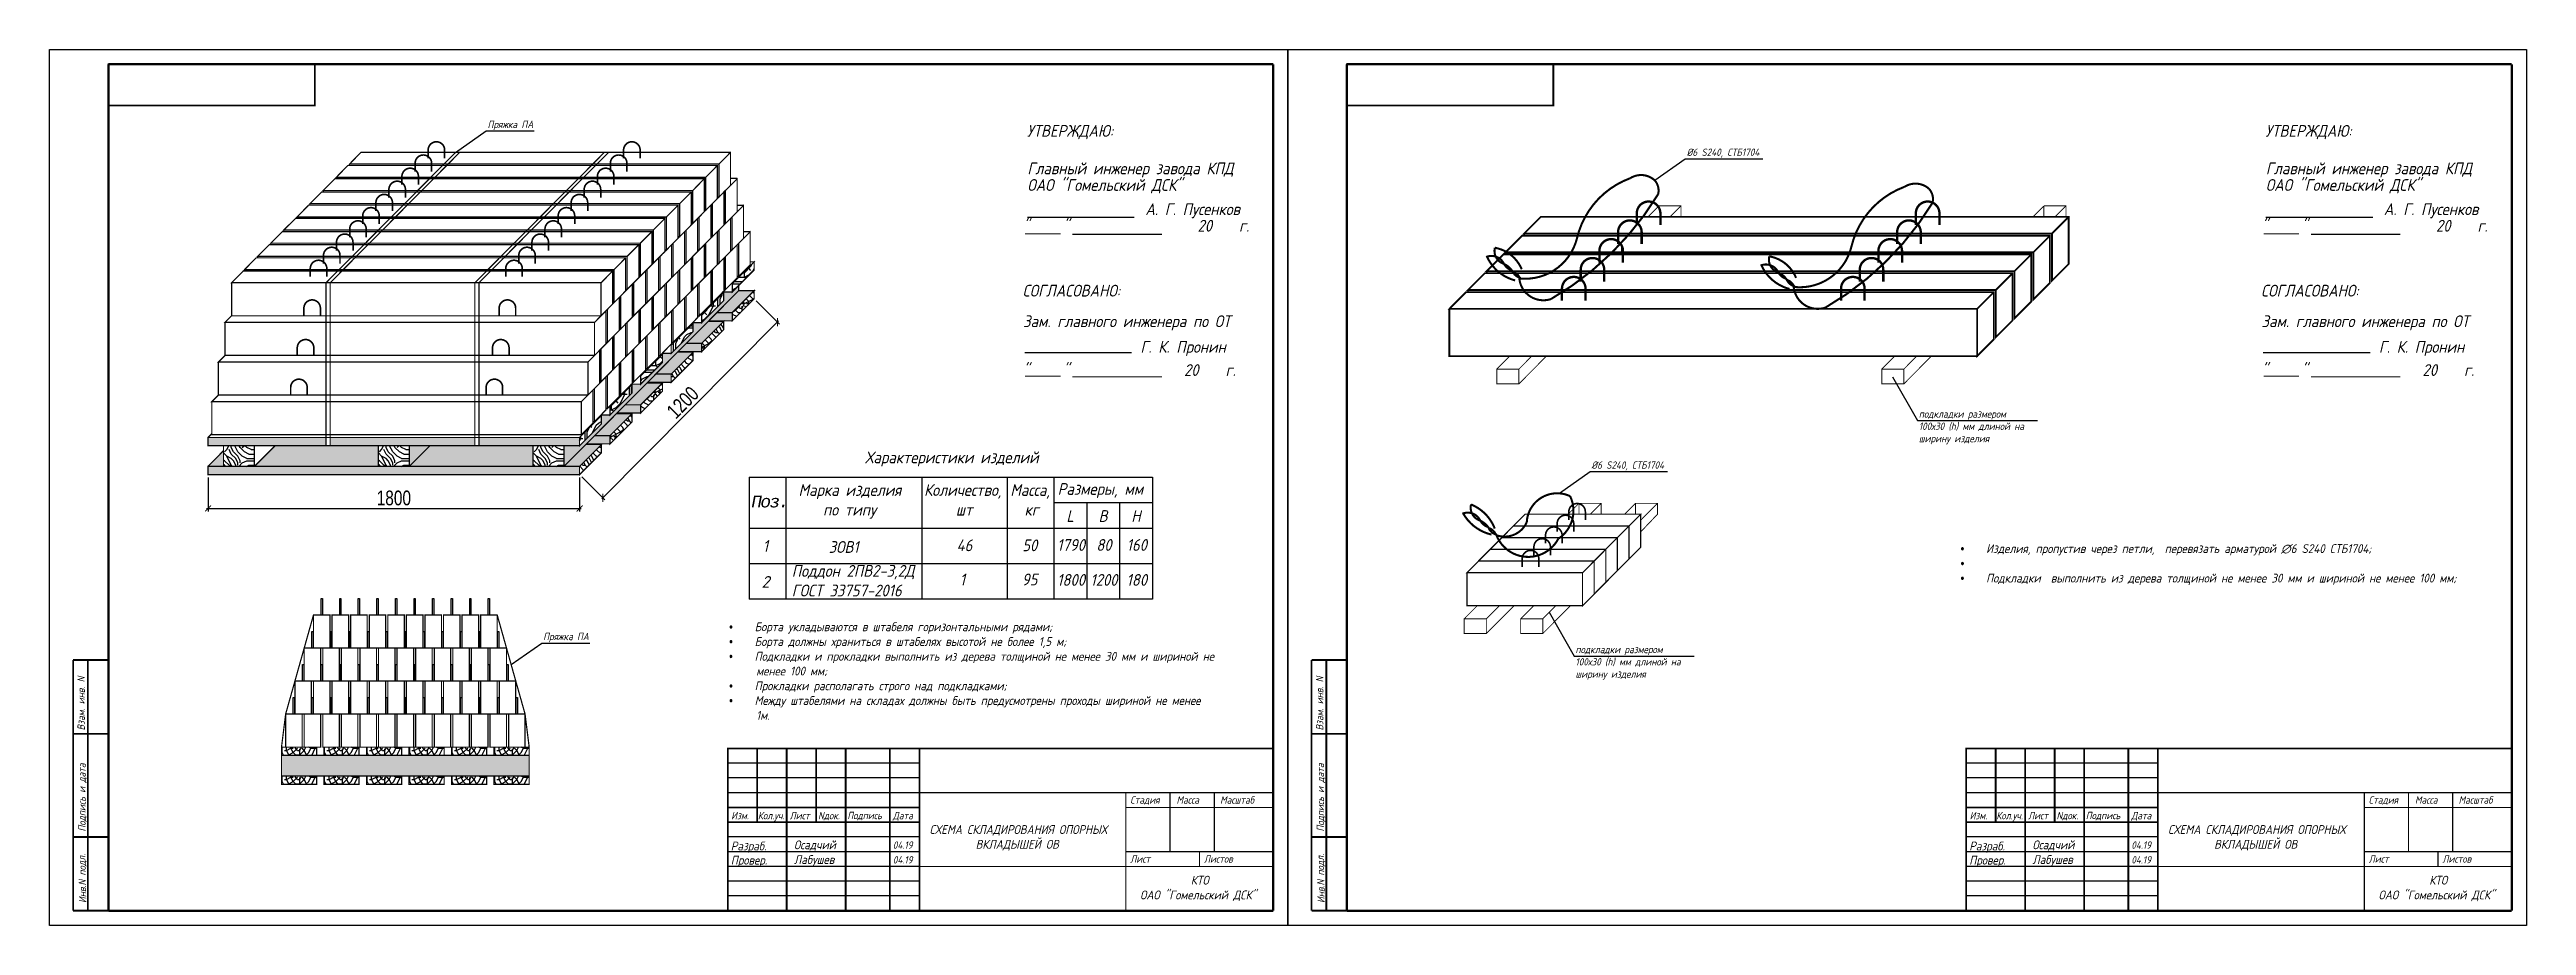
# Model space of a CAD drawing. Header units: millimetres. Extents: x -300689 to 10556, y -104928 to 107291.
# Drawn here: x -18910 to -18070, y 27919 to 28216 of the extents above; entities that cross this region are included whole.
import ezdxf

# ---------------------------------------------------------------- set-up
doc = ezdxf.new("R2010")
doc.units = ezdxf.units.MM
for name, color, linetype in [('анкер', 7, 'Continuous'), ('линии', 7, 'Continuous'), ('Рамка', 220, 'Continuous')]:
    doc.layers.add(name, color=color, linetype=linetype)
doc.layers.add('толстая', color=7, linetype='Continuous', lineweight=60)
doc.styles.add('Ариал узк.', font='arial.ttf', dxfattribs={"width": 0.75, "height": 5})
doc.styles.add('чертежный', font='isocpeui.ttf', dxfattribs={"width": 0.9})
doc.dimstyles.new('1-1', dxfattribs={"dimscale": 0, "dimtxt": 2.7, "dimasz": 2, "dimexe": 1, "dimexo": 1, "dimgap": 1, "dimtad": 1, "dimdec": 0, "dimzin": 0, "dimdsep": 46, "dimtxsty": 'Ариал узк.', "dimblk1": 'ARCHTICK', "dimblk2": 'ARCHTICK', "dimsah": 1, "dimcen": 3, "dimdle": 0.5, "dimclrd": 256, "dimclre": 256, "dimclrt": 256, "dimadec": 0, "dimazin": 0, "dimtfac": 1, "dimtdec": 0, "dimtofl": 0, "dimtmove": 1, "dimatfit": 3, "dimldrblk": 'DOTSMALL', "dimfxl": 0, "dimtolj": 1, "dimtzin": 0, "dimarcsym": 0})
pattern_1 = [(0, (2006.531, 1046.974), (15, 15), [4.5, -10.5]), (0, (2006.531, 1047.724), (15, 15), [4.5, -10.5]), (0, (2007.281, 1049.224), (15, 15), [3, -12]), (0, (2008.031, 1050.724), (15, 15), [2.25, -12.75]), (0, (2008.031, 1052.224), (15, 15), [1.5, -13.5]), (0, (2004.281, 1053.724), (15, 15), [0.75, -3.75, 0.75, -9.75]), (0, (2006.531, 1054.474), (15, 15), [0.75, -6, 2.25, -6]), (0, (2009.531, 1055.224), (15, 15), [0.75, -0.75, 0.75, -12.75]), (0, (2008.781, 1055.974), (15, 15), [0.75, -14.25]), (0, (2008.031, 1057.474), (15, 15), [2.25, -12.75]), (0, (2008.031, 1058.974), (15, 15), [3, -12]), (0, (2007.281, 1060.474), (15, 15), [3.75, -4.5, 0.75, -6]), (90, (2001.281, 1051.474), (-15, 15), [0.75, -1.5, 3.75, -9]), (90, (2002.031, 1052.974), (-15, 15), [0.75, -0.75, 2.25, -11.25]), (90, (2002.781, 1058.974), (-15, 15), [1.5, -13.5]), (90, (2003.531, 1052.974), (-15, 15), [3, -4.5, 0.75, -6.75]), (90, (2004.281, 1061.224), (-15, 15), [0.75, -14.25]), (90, (2005.031, 1053.724), (-15, 15), [2.25, -12.75]), (90, (2006.531, 1054.474), (-15, 15), [1.5, -13.5]), (90, (2008.031, 1054.474), (-15, 15), [0.75, -2.25, 2.25, -9.75]), (90, (2008.781, 1055.224), (-15, 15), [0.75, -14.25]), (90, (2009.531, 1052.224), (-15, 15), [2.1, -12.9]), (90, (2010.281, 1049.224), (-15, 15), [1.5, -13.5]), (90, (2011.781, 1055.224), (-15, 15), [0.75, -14.25]), (90, (2013.281, 1054.474), (-15, 15), [2.25, -12.75]), (90, (2014.781, 1054.474), (-15, 15), [2.25, -12.75]), (45, (2012.531, 1048.474), (2e-15, 15), [1.06065, -1.06065, 1.06065, -18.0312534]), (45, (2009.531, 1052.224), (2e-15, 15), [2.1213, -19.0919034]), (45, (2003.531, 1059.724), (2e-15, 15), [2.1213, -19.0919034]), (45, (2006.531, 1055.974), (2e-15, 15), [2.1213, -19.0919034]), (45, (2007.281, 1052.974), (2e-15, 15), [2.1213, -19.0919034]), (45, (2011.781, 1049.974), (2e-15, 15), [2.1213, -19.0919034]), (45, (2010.281, 1050.724), (2e-15, 15), [3.18198, -18.0312234]), (45, (2005.781, 1057.474), (2e-15, 15), [1.06065, -20.1525534]), (45, (2005.031, 1058.974), (2e-15, 15), [1.06065, -20.1525534]), (45, (2011.031, 1058.974), (2e-15, 15), [1.06065, -20.1525534]), (45, (2005.031, 1051.474), (2e-15, 15), [1.06065, -20.1525534]), (45, (2013.281, 1056.724), (2e-15, 15), [1.06065, -20.1525534]), (45, (2008.031, 1055.224), (2e-15, 15), [1.06065, -20.1525534]), (45, (2009.531, 1056.724), (2e-15, 15), [1.06065, -20.1525534]), (135, (2008.781, 1053.724), (-15, 2e-15), [1.06065, -1.06065, 3.18198, -15.9099234]), (135, (2011.031, 1053.724), (-15, 2e-15), [1.06065, -20.1525534]), (135, (2011.031, 1048.474), (-15, 2e-15), [1.06065, -20.1525534]), (135, (2008.031, 1052.224), (-15, 2e-15), [1.06065, -20.1525534]), (135, (2010.281, 1055.224), (-15, 2e-15), [1.06065, -20.1525534]), (135, (2006.531, 1051.474), (-15, 2e-15), [1.06065, -20.1525534]), (135, (2012.531, 1051.474), (-15, 2e-15), [1.06065, -20.1525534]), (135, (2002.031, 1046.974), (-15, 2e-15), [1.06065, -20.1525534]), (135, (2002.781, 1047.724), (-15, 2e-15), [2.1213, -19.0919034]), (135, (2003.531, 1048.474), (-15, 2e-15), [2.1213, -19.0919034]), (135, (2005.031, 1048.474), (-15, 2e-15), [2.1213, -19.0919034]), (135, (2005.781, 1049.974), (-15, 2e-15), [2.1213, -19.0919034]), (135, (2011.781, 1055.974), (-15, 2e-15), [2.1213, -19.0919034]), (135, (2014.781, 1048.474), (-15, 2e-15), [2.1213, -19.0919034]), (135, (2015.531, 1060.474), (-15, 2e-15), [2.1213, -19.0919034]), (135, (2015.531, 1058.974), (-15, 2e-15), [2.1213, -19.0919034]), (135, (2014.031, 1058.224), (-15, 2e-15), [2.1213, -19.0919034]), (135, (2003.531, 1058.224), (-15, 2e-15), [3.18198, -18.0312234]), (135, (2013.281, 1056.724), (-15, 2e-15), [3.18198, -18.0312234]), (26.565051, (2005.0314, 1061.224), (15, 6e-09), [1.677, -31.8640197]), (26.565051, (2005.0314, 1053.724), (15, 6e-09), [1.677, -31.8640197]), (26.565051, (2006.5314, 1058.224), (15, 6e-09), [1.677, -31.8640197]), (26.565051, (2011.0314, 1047.724), (15, 6e-09), [1.677, -31.8640197]), (26.565051, (2010.2814, 1049.224), (15, 6e-09), [1.677, -31.8640197]), (26.565051, (2005.7814, 1052.224), (15, 6e-09), [1.677, -31.8640197]), (26.565051, (2005.7814, 1059.724), (15, 6e-09), [1.677, -31.8640197]), (26.565051, (2010.2814, 1055.224), (15, 6e-09), [3.354, -30.1870197]), (63.434949, (2010.2814, 1057.474), (8e-10, 15), [1.677, -31.8640197]), (63.434949, (2012.5314, 1052.974), (8e-10, 15), [1.677, -31.8640197]), (63.434949, (2005.0314, 1055.974), (8e-10, 15), [1.677, -31.8640197]), (63.434949, (2002.0314, 1056.724), (8e-10, 15), [1.677, -31.8640197]), (63.434949, (2011.0314, 1053.724), (8e-10, 15), [1.677, -31.8640197]), (63.434949, (2009.5314, 1053.724), (8e-10, 15), [1.677, -31.8640197]), (63.434949, (2003.5314, 1055.974), (8e-10, 15), [3.354, -30.1870197]), (63.434949, (2014.7814, 1050.724), (8e-10, 15), [3.354, -30.1870197]), (63.434949, (2013.2814, 1051.474), (8e-10, 15), [3.354, -30.1870197]), (116.565051, (2001.2814, 1049.224), (-6e-09, 15), [1.677, -31.8640197]), (116.565051, (2001.2814, 1057.474), (-6e-09, 15), [1.677, -31.8640197]), (116.565051, (2004.2814, 1046.974), (-6e-09, 15), [1.677, -31.8640197]), (116.565051, (2002.7814, 1060.474), (-6e-09, 15), [1.677, -31.8640197]), (116.565051, (2004.2814, 1051.474), (-6e-09, 15), [1.677, -31.8640197]), (116.565051, (2007.2814, 1052.974), (-6e-09, 15), [1.677, -31.8640197]), (116.565051, (2008.7814, 1055.974), (-6e-09, 15), [1.677, -31.8640197]), (116.565051, (2002.0314, 1049.974), (4.8e-06, 15.0000024), [1.677, -31.8640197]), (116.565051, (2005.7814, 1052.224), (-6e-09, 15), [1.677, -31.8640197]), (116.565051, (2010.2814, 1050.724), (-6e-09, 15), [1.677, -31.8640197]), (116.565051, (2011.7814, 1052.224), (-6e-09, 15), [1.677, -31.8640197]), (116.565051, (2014.7814, 1056.724), (-6e-09, 15), [1.677, -31.8640197]), (116.565051, (2003.5314, 1061.224), (-6e-09, 15), [1.677, -31.8640197]), (116.565051, (2001.2814, 1060.474), (-6e-09, 15), [3.354, -30.1870197]), (116.565051, (2003.5314, 1049.974), (-6e-09, 15), [3.354, -30.1870197]), (153.434949, (2001.2814, 1047.724), (-15, 8e-10), [1.677, -31.8640197]), (153.434949, (2014.0314, 1046.974), (-15, 8e-10), [1.677, -31.8640197]), (153.434949, (2013.2814, 1054.474), (-15, 8e-10), [1.677, -31.8640197]), (153.434949, (2007.2814, 1049.224), (-15, 8e-10), [1.677, -31.8640197]), (153.434949, (2006.5314, 1047.724), (-15, 8e-10), [1.677, -31.8640197]), (153.434949, (2008.0314, 1050.724), (-15, 8e-10), [1.677, -31.8640197]), (153.434949, (2012.5314, 1059.724), (-15, 8e-10), [1.677, -31.8640197]), (153.434949, (2014.0314, 1060.474), (-15, 8e-10), [3.354, -30.1870197])]
pattern_2 = [(0, (2012.081, 1059.574), (0, 15), [2.175, -12.825]), (355.101, (2012.2314, 1057.1738), (179.999995302, -14.99970778), [2.63463, -524.29035]), (356.0549, (2009.3814, 1055.6738), (225.000007294, -14.999661014), [4.360335, -431.67288]), (358.7681, (2006.15639, 1053.94882), (705.00000722575, -14.9990503527), [6.97662, -1388.345895]), (26.565, (2012.0064, 1048.024), (15.0000001, 14.9999868), [1.677045, -31.86396]), (343.7398, (2011.2564, 1050.0488), (105.000002465, -29.999991372), [1.875, -373.124985]), (343.8108, (2010.8064, 1050.8738), (105.0000039816, -29.999987341), [2.421, -481.77936]), (10.4374, (2009.6064, 1046.9738), (405.0000075364, 74.9994452996), [2.897955, -576.69228]), (351.3844, (2010.8814, 1051.6238), (300.0000047077, -44.999743839), [2.503245, -498.146265]), (358.2377, (2009.15639, 1052.67382), (495.000001824, -14.9992180058), [4.87731, -970.584075]), (351.3844, (2010.8814, 1058.8238), (300.0000047077, -44.999743839), [2.503245, -498.146265]), (3.9909, (2009.9814, 1060.6988), (209.9999937748, 14.9999449886), [3.232845, -643.335015]), (347.0054, (2001.2814, 1047.4988), (134.9999969, -29.99996029), [1.00062, -199.124325]), (357.4363, (2007.20639, 1057.39882), (675.0000057456, -29.9991779631), [5.03004, -1000.976865]), (3.1798, (2003.1564, 1057.1738), (254.999992564, 14.999864803), [4.05624, -266.3601]), (6.8427, (2001.2814, 1056.9488), (120.000005522, 14.99984349), [1.888455, -375.80184]), (0, (2005.706, 1055.674), (0, 15), [3.675, -11.325]), (6.7661, (2001.28139, 1055.14882), (629.9999995754, 74.999164016), [4.456035, -886.750875]), (2.6425, (2001.28139, 1053.72382), (644.9999975698, 29.999485064), [4.88019, -971.15769]), (26.565, (2009.2314, 1048.324), (15.0000001, 14.9999868), [1.17393, -32.367075]), (284.0363, (2010.2064, 1049.1488), (15.00005304, -44.99999656), [0.30924, -61.537365]), (0, (2005.181, 1048.849), (0, 15), [0.975, -14.025]), (8.7461, (2006.1564, 1048.8488), (89.999995057, 14.99990512), [0.986475, -196.3077]), (71.565, (2007.1314, 1048.999), (8.65e-06, 14.9999969), [0.237165, -47.197005]), (326.31, (2006.7564, 1049.524), (29.9999946, -14.999951), [0.54084, -53.542395]), (351.2539, (2005.7814, 1049.6738), (105.0000014, -14.999877415), [0.986475, -196.3077]), (5.1944, (2004.9564, 1049.5988), (149.99999511, 14.99992701), [0.828405, -164.85201]), (18.4349, (2004.2814, 1049.374), (29.9999923, 14.9999713), [0.71151, -46.722645]), (71.565, (2004.2064, 1049.149), (8.65e-06, 14.9999969), [0.237165, -47.197005]), (315.0001, (2004.206, 1049.149), (15.0000046, 4.74e-05), [0.318195, -20.89497]), (354.2895, (2004.4314, 1048.9238), (14.99999758, 2.886e-05), [0.753735, -149.994375]), (315.0001, (2003.156, 1049.149), (15.0000046, 4.74e-05), [0.530325, -20.68284]), (346.7595, (2003.5314, 1048.7738), (194.999998845, -44.999925702), [1.309815, -260.653905]), (0, (2004.806, 1048.474), (0, 15), [1.8, -13.2]), (7.4314, (2006.6064, 1048.4738), (224.999996321, 29.999966745), [1.73961, -346.18278]), (45, (2008.331, 1048.699), (0, 15.0000046), [0.530325, -20.68287]), (281.31, (2008.6314, 1049.4488), (15.00007214, -59.9999998), [0.382425, -76.10289]), (341.5651, (2007.9564, 1049.674), (14.9999969, 1.75e-05), [0.71151, -46.722645]), (349.3804, (2006.7564, 1049.8988), (164.999998943, -29.99982774), [1.22091, -242.96136]), (356.9873, (2005.3314, 1049.9738), (15.000002688, 2.5274e-05), [1.426965, -283.967475]), (6.7098, (2004.0564, 1049.8238), (119.999992856, 14.999926618), [1.28379, -255.474825]), (23.9624, (2003.3814, 1049.5238), (29.99999953, 14.999949146), [0.73866, -146.994105]), (59.0362, (2003.1564, 1049.1488), (15.00002818, 30.00000974), [0.437325, -87.027]), (277.1251, (2002.0314, 1049.1488), (15.00015935, -104.9999944), [0.604665, -120.32922]), (342.4745, (2002.1064, 1048.5488), (239.999998768, -74.999678044), [1.49436, -297.378405]), (355.0303, (2003.5314, 1048.0988), (180.000000829, -14.999868306), [1.73151, -344.570355]), (0, (2005.256, 1047.949), (0, 15), [2.25, -12.75]), (12.2647, (2007.5064, 1047.9488), (135.000000795, 29.999819155), [1.76529, -351.29268]), (320.1945, (2009.7564, 1049.5238), (74.99999498, -59.99983837), [0.585765, -116.56785]), (335.2249, (2008.7814, 1049.9738), (164.99999685, -74.999857695), [1.073835, -213.693405]), (351.0274, (2007.3564, 1050.1988), (195.000004732, -29.999900745), [1.442655, -287.08809]), (357.879, (2005.3314, 1050.2738), (15.00000268, 3.0233e-05), [2.026395, -403.25127]), (4.9697, (2003.6064, 1050.1238), (164.999994177, 14.999884166), [1.73151, -344.570355]), (21.8014, (2002.4814, 1049.6738), (30.00000356, 14.99999), [1.211655, -79.565805]), (49.3987, (2002.0314, 1049.1488), (75.00001608, 89.99999666), [0.69147, -137.601705]), (275.7106, (2001.4314, 1048.9238), (15.00002121, -135.00000628), [0.753735, -149.99439]), (323.1302, (2001.5064, 1048.1738), (45.00000313, -29.9998873), [0.75, -74.24991]), (353.6599, (2002.1064, 1047.7238), (15.00000474, 3.0645e-05), [2.71662, -133.11414]), (1.1691, (2004.8064, 1047.42382), (720.0000072567, 14.9995070092), [3.675765, -731.477265]), (8.4711, (2008.4814, 1047.49882), (299.9999994974, 44.9997538502), [3.56388, -709.2123]), (350.5377, (2009.9064, 1050.2738), (15.00000116, 5.81e-06), [1.368615, -89.872815]), (351.6744, (2006.8314, 1050.7238), (105.000003413, -14.9999093176), [3.107745, -618.44265]), (2.121, (2004.8064, 1050.6488), (390.000004985, 14.9993481945), [2.026395, -403.25127]), (8.4269, (2002.7814, 1050.3488), (300.00000664, 44.999629051), [2.047095, -407.37315]), (35.5376, (2001.7314, 1049.5988), (60.00000344, 44.99988401), [1.290345, -127.74441]), (66.0375, (2001.4314, 1048.9238), (45.00001959, 105.000004115), [0.73866, -146.99421]), (353.991, (2007.9564, 1051.1738), (149.999996264, -14.999989762), [2.86575, -283.708845]), (1.2453, (2004.5064, 1051.09882), (674.999994441, 14.9992424573), [3.45081, -686.712195]), (11.6893, (2002.3314, 1050.6488), (359.999999905, 74.999552721), [2.221065, -441.991605]), (23.1985, (2001.2814, 1050.1988), (30.00000161, 14.9999524), [1.14237, -113.09415]), (0, (2005.106, 1046.974), (0, 15), [4.5, -10.5]), (353.991, (2002.2564, 1047.2738), (149.999996264, -14.999989762), [2.86575, -283.708845]), (356.7603, (2006.9064, 1051.84882), (270.0000072324, -14.9999955643), [3.98136, -792.29121]), (2.4895, (2003.4564, 1051.6988), (330.00000339, 14.999691369), [3.453255, -341.872665]), (9.7824, (2001.2814, 1051.3238), (345.00000349, 59.9999511565), [2.207085, -439.21107]), (0, (2003.456, 1052.674), (0, 15), [5.7, -9.3]), (3.9451, (2001.2814, 1052.5238), (209.999997339, 14.999681525), [2.18016, -433.85304]), (356.7603, (2006.9064, 1059.04882), (270.0000072324, -14.9999955643), [3.98136, -792.29121]), (2.4895, (2003.4564, 1058.8988), (330.00000339, 14.999691369), [3.453255, -341.872665]), (9.7824, (2001.2814, 1058.5238), (345.00000349, 59.9999511565), [2.207085, -439.21107]), (357.6141, (2006.3814, 1060.8488), (14.999999189, 1.8396e-05), [3.60312, -356.709225]), (358.4089, (2003.6814, 1060.9238), (14.9999936646, 9.71e-06), [2.701035, -537.50724]), (0, (2001.281, 1060.924), (0, 15), [2.4, -12.6]), (356.0996, (2008.7814, 1059.7988), (225.0000057886, -14.9996250237), [3.307665, -658.22457]), (359.1049, (2003.98139, 1059.87382), (15.0000006976, 1.78912e-05), [4.800585, -955.31658]), (0, (2001.281, 1059.874), (0, 15), [2.7, -12.3]), (1.9091, (2012.4564, 1047.4988), (434.999996662, 14.999603898), [2.251245, -447.99867]), (357.2737, (2014.7064, 1047.5738), (14.99999783, 7.38e-07), [1.576785, -313.780155]), (8.4269, (2014.2564, 1059.5738), (300.00000664, 44.999629051), [2.047095, -407.37315]), (0, (2014.856, 1056.949), (0, 15), [1.425, -13.575]), (354.9576, (2013.7314, 1055.3738), (344.9999943814, -29.9996886855), [2.5599, -509.421495]), (355.0303, (2013.1314, 1053.7988), (180.000000829, -14.999868306), [1.73151, -344.570355]), (3.0127, (2014.8564, 1053.6488), (269.999996397, 14.999588758), [1.426965, -283.967475]), (0, (2014.031, 1052.524), (0, 15), [2.25, -12.75]), (78.69, (2013.5064, 1048.7738), (2.062e-05, 15.00000437), [0.382425, -76.10289]), (324.4624, (2013.0564, 1049.5238), (44.99999749, -29.99990135), [0.64518, -128.389575]), (3.0127, (2014.8564, 1050.0488), (269.999996397, 14.999588758), [1.426965, -283.967475]), (355.0303, (2013.1314, 1050.1988), (180.000000829, -14.999868306), [1.73151, -344.570355]), (5.1944, (2015.4564, 1051.2488), (149.99999511, 14.99992701), [0.828405, -164.85201]), (0, (2013.356, 1051.249), (0, 15), [2.1, -12.9]), (5.1944, (2015.4564, 1058.4488), (149.99999511, 14.99992701), [0.828405, -164.85201]), (0, (2013.356, 1058.449), (0, 15), [2.1, -12.9]), (0, (2013.206, 1060.924), (0, 15), [3.075, -11.925])]

msp = doc.modelspace()

# ---------------------------------------------------------------- texts
at = {"lineweight": 25, "style": 'чертежный', "width": 0.9}
for s, p in [('Главный инженер завода КПД', (-18578.7245, 28174.091)), ('Главный инженер завода КПД', (-18158.7245, 28174.091)), ('ОАО "Гомельский ДСК"', (-18578.7245, 28168.4686)), ('ОАО "Гомельский ДСК"', (-18158.7245, 28168.4686)), ('"     "                   20    г.', (-18580.1369, 28154.6466)), ('А. Г. Пусенков', (-18538.721, 28160.2691)), ('"     "                   20    г.', (-18160.1369, 28154.6466)), ('А. Г. Пусенков', (-18118.721, 28160.2691)), ('СОГЛАСОВАНО:', (-18580.3194, 28132.6316)), ('СОГЛАСОВАНО:', (-18160.3194, 28132.6316)), ('Зам. главного инженера по ОТ                          ', (-18580.1768, 28122.2632)), ('Зам. главного инженера по ОТ                          ', (-18160.1768, 28122.2632)), ('Г. К. Пронин                            ', (-18540.3812, 28113.5903)), ('Г. К. Пронин                            ', (-18120.3812, 28113.5903)), ('"     "                 20    г.', (-18580.1259, 28105.7143)), ('"     "                 20    г.', (-18160.1259, 28105.7143))]:
    msp.add_text(s, height=4, dxfattribs=at).set_placement(p)
at = {"color": 7, "style": 'чертежный', "width": 0.9}
for s, rotation, p in [('Взам. инв. N', 90, (-18898.3667, 27985.5124)), ('Взам. инв. N', 90, (-18478.3667, 27985.5124)), ('Подпись и дата', 90, (-18898.1056, 27951.2325)), ('Подпись и дата', 90, (-18478.1056, 27951.2325)), ('Инв.N подл.', 91.1095683, (-18897.8399, 27927.015)), ('Инв.N подл.', 91.1095683, (-18477.8399, 27927.015))]:
    msp.add_text(s, height=2.5, rotation=rotation, dxfattribs=at).set_placement(p)
for s, p in [('Изм.', (-18679.1597, 27955.3906)), ('Кол.уч.', (-18670.1231, 27955.3906)), ('Лист', (-18659.3379, 27955.3906)), ('Nдок.', (-18649.7084, 27955.3926)), ('Подпись', (-18639.7823, 27955.421)), ('Дата', (-18624.3379, 27955.3906)), ('Стадия    Масса     Масштаб', (-18543.8317, 27960.7008)), ('Изм.', (-18259.1597, 27955.3906)), ('Кол.уч.', (-18250.1231, 27955.3906)), ('Лист', (-18239.3379, 27955.3906)), ('Nдок.', (-18229.7084, 27955.3926)), ('Подпись', (-18219.7823, 27955.421)), ('Дата', (-18204.3379, 27955.3906)), ('Стадия    Масса     Масштаб', (-18123.8317, 27960.7008)), ('04.19', (-18624.3379, 27945.3906)), ('04.19', (-18204.3379, 27945.3906)), ('04.19', (-18624.3379, 27940.3906)), ('Лист', (-18543.8317, 27940.7008)), ('Листов', (-18518.8317, 27940.7008)), ('04.19', (-18204.3379, 27940.3906)), ('Лист', (-18123.8317, 27940.7008)), ('Листов', (-18098.8317, 27940.7008))]:
    msp.add_text(s, height=2.5, dxfattribs=at).set_placement(p)
at = {"lineweight": 25, "style": 'чертежный'}
for s, insert, char_height, width, attachment_point in [('Пряжка ПА', (-18761.7881, 28192.2784), 2.5, 164.073141, 1), ('%%C6 S240, СТБ1704', (-18355.1291, 28182.8216), 2.5, 164.073141, 1), ('подкладки размером\\P100х30 (h) мм длиной на\\Pширину изделия', (-18276.4049, 28094.0729), 2.5, 164.073141, 1), ('Характеристики изделий ', (-18633.7332, 28080.1016), 4, 164.073141, 1), ('%%C6 S240, СТБ1704', (-18387.4356, 28076.7393), 2.5, 164.073141, 1), ('{\\fISOCTEUR|b0|i1|c204|p49;\\T0.75;Поз.}', (-18672.3317, 28065.1388), 4, 11.178127, 1), ('{\\W0.552097; }Марка изделия \\P{\\W3.815145; }по типу', (-18657.7281, 28069.0354), 4, 37.421028, 1), ('{\\W0.168915; }Количество, \\P{\\W4.431293; }шт', (-18614.263, 28069.0354), 4, 28.314006, 1), ('{\\W2.811842; }Масса,\\P{\\W4.70294; }кг', (-18591.6563, 28069.0354), 4, 28.314006, 1), ('Размеры, мм', (-18553.9567, 28069.399), 4, 30.313253, 2), ('L', (-18564.1853, 28060.21), 4, 28.314006, 2), ('B', (-18553.0406, 28060.21), 4, 28.314006, 2), ('H', (-18541.8959, 28060.21), 4, 28.314006, 2), ('1', (-18667.5355, 28050.052), 4, 28.314006, 2), ('3ОВ1', (-18646.1103, 28049.7108), 4, 137.999346, 1), ('46', (-18600.0618, 28050.2828), 4, 28.314006, 2), ('50', (-18577.9044, 28050.2828), 4, 28.314006, 2), ('1790', (-18563.904, 28050.4034), 4, 10.007961, 2), ('80', (-18552.7593, 28050.4034), 4, 6.058482, 2), ('160', (-18541.6146, 28050.4034), 4, 28.314006, 2), ('{\\fSymbol|b0|i1|c2|p18;·{\\W6.660937; }}Изделия, пропустив через петли,  перевязать арматурой ∅6 S240 СТБ1704;\\P{\\fSymbol|b0|i1|c2|p18;·{\\W6.660937; }}\\P{\\fSymbol|b0|i1|c2|p18;·{\\W6.660937; }}Подкладки  выполнить из дерева толщиной не менее 30 мм и шириной не менее 100 мм;', (-18262.2719, 28048.669), 3, 167.764167, 1), ('Поддон 2ПВ2-3,2Д\\PГОСТ 33757-2016', (-18658.6279, 28041.6207), 4, 137.999346, 1), ('{\\W1;2}', (-18667.5355, 28037.8721), 4, 28.314006, 2), ('1', (-18600.7303, 28038.6882), 4, 28.314006, 2), ('95', (-18577.9583, 28038.6882), 4, 28.314006, 2), ('1800', (-18563.904, 28038.5559), 4, 10.007961, 2), ('1200', (-18552.7593, 28038.5559), 4, 6.058482, 2), ('180', (-18541.6146, 28038.5559), 4, 28.314006, 2), ('Пряжка ПА', (-18742.9383, 28018.6188), 2.5, 164.073141, 1), ('{\\fSymbol|b0|i1|c2|p18;·{\\W6.660937; }}Борта укладываются в штабеля горизонтальными рядами;\\P{\\fSymbol|b0|i1|c2|p18;·{\\W6.660937; }}Борта должны храниться в штабелях высотой не более 1,5 м;\\P{\\fSymbol|b0|i1|c2|p18;·{\\W6.660937; }}Подкладки и прокладки выполнить из дерева толщиной не менее 30 мм и шириной не \\P{\\W4.829268; }менее 100 мм;\\P{\\fSymbol|b0|i1|c2|p18;·{\\W6.660937; }}Прокладки располагать строго над подкладками; \\P{\\fSymbol|b0|i1|c2|p18;·{\\W6.660937; }}Между штабелями на складах должны быть предусмотрены проходы шириной не менее \\P{\\W4.829268; }1м.', (-18679.8962, 28022.1561), 3, 167.764167, 1), ('подкладки размером\\P100х30 (h) мм длиной на\\Pширину изделия', (-18392.8497, 28014.2051), 2.5, 164.073141, 1), ('\\pt5;Разраб.', (-18679.305, 27947.8313), 3, 5.777107, 1), ('Осадчий', (-18657.8684, 27948.2234), 3, 5.777107, 1), ('{\\W1.919904; }  СХЕМА СКЛАДИРОВАНИЯ ОПОРНЫХ \\P{\\W5.94892;  }ВКЛАДЫШЕЙ ОВ', (-18618.9718, 27953.4044), 3, 71.569418, 1), ('\\pt5;Разраб.', (-18259.305, 27947.8313), 3, 5.777107, 1), ('Осадчий', (-18237.8684, 27948.2234), 3, 5.777107, 1), ('{\\W1.919904; }  СХЕМА СКЛАДИРОВАНИЯ ОПОРНЫХ \\P{\\W5.94892;  }ВКЛАДЫШЕЙ ОВ', (-18198.9718, 27953.4044), 3, 71.569418, 1), ('\\pt5;Провер.', (-18679.305, 27943.0188), 3, 5.777107, 1), ('Лабушев', (-18657.8684, 27943.2234), 3, 5.777107, 1), ('\\pt5;Провер.', (-18259.305, 27943.0188), 3, 5.777107, 1), ('Лабушев', (-18237.8684, 27943.2234), 3, 5.777107, 1), ('\\pt5.0001;          КТО\\PОАО "Гомельский ДСК"', (-18540.4876, 27936.237), 3, 41.705218, 1), ('\\pt5.0001;          КТО\\PОАО "Гомельский ДСК"', (-18120.4876, 27936.237), 3, 41.705218, 1)]:
    msp.add_mtext(s, dxfattribs=dict(at, insert=insert, char_height=char_height, width=width, attachment_point=attachment_point))
at = {"layer": 'толстая', "lineweight": 25, "style": 'чертежный', "width": 0.9}
for p in [(-18578.8462, 28186.8055), (-18158.8462, 28186.8055)]:
    msp.add_text('УТВЕРЖДАЮ:', height=4, dxfattribs=at).set_placement(p)

# ---------------------------------------------------------------- blocks, each defined once
blk = doc.blocks.new('лист')
for p, q in [((0, 0), (0, 297)), ((0, 297), (420, 297)), ((420, 297), (420, 0)), ((420, 0), (0, 0))]:
    blk.add_line(p, q)
at = {"const_width": 0.8}
for points in [[(20, 292), (20, 5)], [(20, 292), (415, 292)], [(415, 5), (415, 292)], [(20, 5), (415, 5)]]:
    blk.add_lwpolyline(points, dxfattribs=at)
blk = doc.blocks.new('подд 111')
at = {"linetype": 'ByBlock', "ltscale": 0.25, "const_width": 6}
for points in [[(-40407, 18322), (-40388, 18322), (-40494, 18216), (-40499, 18216)], [(-40494, 18216), (-40388, 18322), (-40388, 18282), (-40494, 18176), (-40494, 18216)], [(-40463, 18182), (-41309, 17331)], [(-40546, 18173), (-40536, 18173), (-40642, 18067), (-40652, 18067)], [(-40642, 18067), (-40536, 18173), (-40536, 18133), (-40642, 18027), (-40642, 18067)], [(-40463, 18182), (-40388, 18182), (-40494, 18076), (-40569, 18076)], [(-40543, 18176), (-40494, 18176), (-40494, 18216), (-40499, 18216)], [(-40494, 18076), (-40388, 18182), (-40388, 18142), (-40494, 18036), (-40494, 18076)], [(-40463, 18182), (-40463, 18207)], [(-40689, 18024), (-40684, 18024), (-40790, 17918), (-40795, 17918)], [(-40790, 17918), (-40684, 18024), (-40684, 17984), (-40790, 17878), (-40790, 17918)], [(-40611, 18033), (-40536, 18033), (-40642, 17927), (-40717, 17927)], [(-40686, 18027), (-40642, 18027), (-40642, 18067), (-40652, 18067)], [(-40642, 17927), (-40536, 18033), (-40536, 17993), (-40642, 17887), (-40642, 17927)], [(-40608, 18036), (-40494, 18036), (-40494, 18076), (-40569, 18076)], [(-40938, 17769), (-40832, 17875), (-40832, 17835), (-40938, 17729), (-40938, 17769)], [(-40759, 17884), (-40684, 17884), (-40790, 17778), (-40865, 17778)], [(-40834, 17878), (-40790, 17878), (-40790, 17918), (-40795, 17918)], [(-40790, 17778), (-40684, 17884), (-40684, 17844), (-40790, 17738), (-40790, 17778)], [(-40756, 17887), (-40642, 17887), (-40642, 17927), (-40717, 17927)], [(-40987, 17729), (-40938, 17729), (-40938, 17769), (-40943, 17769)], [(-40837, 17875), (-40832, 17875), (-40938, 17769), (-40943, 17769)], [(-40904, 17738), (-40790, 17738), (-40790, 17778), (-40865, 17778)], [(-40990, 17726), (-40980, 17726), (-41086, 17620), (-41091, 17620)], [(-41086, 17620), (-40980, 17726), (-40980, 17686), (-41086, 17580), (-41086, 17620)], [(-40907, 17735), (-40832, 17735), (-40938, 17629), (-41013, 17629)], [(-40938, 17629), (-40832, 17735), (-40832, 17695), (-40938, 17589), (-40938, 17629)], [(-41133, 17577), (-41128, 17577), (-41234, 17471), (-43034, 17471)], [(-41234, 17471), (-41128, 17577), (-41128, 17537), (-41234, 17431), (-41234, 17471)], [(-41055, 17586), (-40980, 17586), (-41086, 17480), (-41161, 17480)], [(-41130, 17580), (-41086, 17580), (-41086, 17620), (-41091, 17620)], [(-41086, 17480), (-40980, 17586), (-40980, 17546), (-41086, 17440), (-41086, 17480)], [(-41052, 17589), (-40938, 17589), (-40938, 17629), (-41013, 17629)], [(-43034, 17471), (-43034, 17431), (-41234, 17431), (-41234, 17471), (-43034, 17471)], [(-41203, 17437), (-41128, 17437), (-41234, 17331), (-43034, 17331)], [(-43034, 17331), (-42959, 17407)], [(-42959, 17431), (-42809, 17431), (-42809, 17331), (-42959, 17331), (-42959, 17431)], [(-42709, 17431), (-42809, 17331)], [(-42209, 17431), (-42059, 17431), (-42059, 17331), (-42209, 17331), (-42209, 17431)], [(-41959, 17431), (-42059, 17331)], [(-41459, 17431), (-41309, 17431), (-41309, 17331), (-41459, 17331), (-41459, 17431)], [(-41234, 17331), (-41128, 17437), (-41128, 17397), (-41234, 17291), (-41234, 17331)], [(-41200, 17440), (-41086, 17440), (-41086, 17480), (-41161, 17480)], [(-43034, 17331), (-43034, 17291), (-41234, 17291), (-41234, 17331), (-43034, 17331)]]:
    blk.add_lwpolyline(points, dxfattribs=at)
blk = doc.blocks.new('ов111')
at = {"layer": 'линии', "linetype": 'ByBlock', "ltscale": 0.25, "const_width": 6}
for points in [[(-53155, 20272), (-53155, 20279), (-53099, 20336), (-51309, 20336), (-51309, 20176), (-51365, 20119), (-51365, 20279), (-51309, 20336), (-51365, 20279), (-53155, 20279), (-53099, 20336), (-53155, 20279), (-53155, 20272), (-53155, 20272)], [(-51373, 20119), (-51365, 20119), (-51365, 20279), (-53155, 20279)], [(-53282, 20144), (-53282, 20151), (-53226, 20208), (-51436, 20208), (-51436, 20048), (-51492, 19991), (-51492, 20151), (-51436, 20208), (-51492, 20151), (-53282, 20151), (-53226, 20208), (-53282, 20151), (-53282, 20144), (-53282, 20144)], [(-53219, 20208), (-53219, 20215), (-53163, 20272), (-51373, 20272), (-51373, 20112), (-51429, 20055), (-51429, 20215), (-51373, 20272), (-51429, 20215), (-53219, 20215), (-53163, 20272), (-53219, 20215), (-53219, 20208), (-53219, 20208)], [(-51436, 20055), (-51429, 20055), (-51429, 20215), (-53219, 20215)], [(-51277, 20207), (-51334, 20151), (-51334, 19991), (-51277, 20047), (-51277, 20207), (-51334, 20151)], [(-51277, 20210), (-51309, 20210)], [(-53409, 20016), (-53409, 20023), (-53353, 20080), (-51563, 20080), (-51563, 19920), (-51619, 19863), (-51619, 20023), (-51563, 20080), (-51619, 20023), (-53409, 20023), (-53353, 20080), (-53409, 20023), (-53409, 20016), (-53409, 20016)], [(-53346, 20080), (-53346, 20087), (-53289, 20144), (-51499, 20144), (-51499, 19984), (-51556, 19927), (-51556, 20087), (-51499, 20144), (-51556, 20087), (-53346, 20087), (-53289, 20144), (-53346, 20087), (-53346, 20080), (-53346, 20080)], [(-51563, 19927), (-51556, 19927), (-51556, 20087), (-53346, 20087)], [(-51499, 19991), (-51492, 19991), (-51492, 20151), (-53282, 20151)], [(-51404, 20080), (-51461, 20023), (-51461, 19863), (-51404, 19920), (-51404, 20080), (-51461, 20023)], [(-51404, 19927), (-51397, 19927), (-51397, 20087)], [(-51341, 20144), (-51397, 20087), (-51397, 19927), (-51341, 19984), (-51341, 20144), (-51397, 20087)], [(-51341, 19991), (-51334, 19991), (-51334, 20151)], [(-51246, 20079), (-51302, 20023), (-51302, 19863), (-51246, 19919), (-51246, 20079), (-51302, 20023)], [(-51246, 20079), (-51277, 20079)], [(-53536, 19889), (-53536, 19896), (-53480, 19952), (-51690, 19952), (-51690, 19792), (-51746, 19736), (-51746, 19896), (-51690, 19952), (-51746, 19896), (-53536, 19896), (-53480, 19952), (-53536, 19896), (-53536, 19889), (-53536, 19889)], [(-53473, 19952), (-53473, 19960), (-53416, 20016), (-51626, 20016), (-51626, 19856), (-51683, 19800), (-51683, 19960), (-51626, 20016), (-51683, 19960), (-53473, 19960), (-53416, 20016), (-53473, 19960), (-53473, 19952), (-53473, 19952)], [(-51690, 19800), (-51683, 19800), (-51683, 19960), (-53473, 19960)], [(-51626, 19863), (-51619, 19863), (-51619, 20023), (-53409, 20023)], [(-51531, 19952), (-51588, 19895), (-51588, 19735), (-51531, 19792), (-51531, 19952), (-51588, 19895)], [(-51531, 19799), (-51524, 19799), (-51524, 19959)], [(-51468, 20016), (-51524, 19959), (-51524, 19799), (-51468, 19856), (-51468, 20016), (-51524, 19959)], [(-51468, 19863), (-51461, 19863), (-51461, 20023)], [(-51373, 19952), (-51429, 19895), (-51429, 19735), (-51373, 19792), (-51373, 19952), (-51429, 19895)], [(-51373, 19799), (-51365, 19799), (-51365, 19959)], [(-51309, 20016), (-51365, 19959), (-51365, 19799), (-51309, 19856), (-51309, 20016), (-51365, 19959)], [(-51309, 19863), (-51302, 19863), (-51302, 20023)], [(-51214, 19951), (-51270, 19895), (-51270, 19735), (-51214, 19791), (-51214, 19951), (-51270, 19895)], [(-51214, 19951), (-51246, 19951)], [(-53663, 19761), (-53663, 19768), (-53607, 19825), (-51817, 19825), (-51817, 19665), (-51873, 19608), (-51873, 19768), (-51817, 19825), (-51873, 19768), (-53663, 19768), (-53607, 19825), (-53663, 19768), (-53663, 19761), (-53663, 19761)], [(-53600, 19825), (-53600, 19832), (-53543, 19889), (-51753, 19889), (-51753, 19729), (-51810, 19672), (-51810, 19832), (-51753, 19889), (-51810, 19832), (-53600, 19832), (-53543, 19889), (-53600, 19832), (-53600, 19825), (-53600, 19825)], [(-51817, 19672), (-51810, 19672), (-51810, 19832), (-53600, 19832)], [(-51753, 19736), (-51746, 19736), (-51746, 19896), (-53536, 19896)], [(-51658, 19824), (-51714, 19768), (-51714, 19608), (-51658, 19664), (-51658, 19824), (-51714, 19768)], [(-51658, 19671), (-51651, 19671), (-51651, 19831)], [(-51595, 19888), (-51651, 19831), (-51651, 19671), (-51595, 19728), (-51595, 19888), (-51651, 19831)], [(-51595, 19735), (-51588, 19735), (-51588, 19895)], [(-51499, 19824), (-51556, 19767), (-51556, 19607), (-51499, 19664), (-51499, 19824), (-51556, 19767)], [(-51499, 19671), (-51492, 19671), (-51492, 19831)], [(-51436, 19888), (-51492, 19831), (-51492, 19671), (-51436, 19728), (-51436, 19888), (-51492, 19831)], [(-51436, 19735), (-51429, 19735), (-51429, 19895)], [(-51341, 19824), (-51397, 19767), (-51397, 19607), (-51341, 19664), (-51341, 19824), (-51397, 19767)], [(-51341, 19671), (-51334, 19671), (-51334, 19831)], [(-51277, 19887), (-51334, 19831), (-51334, 19671), (-51277, 19727), (-51277, 19887), (-51334, 19831)], [(-51277, 19735), (-51270, 19735), (-51270, 19895)], [(-53726, 19544), (-53726, 19704), (-53670, 19761), (-51880, 19761), (-51880, 19601), (-51936, 19544), (-51936, 19704), (-51880, 19761), (-51936, 19704), (-53726, 19704), (-53670, 19761), (-53726, 19704), (-53726, 19544), (-51936, 19544), (-51936, 19704), (-53726, 19704)], [(-51785, 19697), (-51841, 19640), (-51841, 19480), (-51785, 19537), (-51785, 19697), (-51841, 19640)], [(-51785, 19544), (-51778, 19544), (-51778, 19704)], [(-51721, 19761), (-51778, 19704), (-51778, 19544), (-51721, 19601), (-51721, 19761), (-51778, 19704)], [(-51721, 19608), (-51714, 19608), (-51714, 19768)], [(-51626, 19696), (-51683, 19640), (-51683, 19480), (-51626, 19536), (-51626, 19696), (-51683, 19640)], [(-51626, 19543), (-51619, 19543), (-51619, 19703)], [(-51563, 19760), (-51619, 19703), (-51619, 19543), (-51563, 19600), (-51563, 19760), (-51619, 19703)], [(-51563, 19607), (-51556, 19607), (-51556, 19767)], [(-51468, 19696), (-51524, 19639), (-51524, 19479), (-51468, 19536), (-51468, 19696), (-51524, 19639)], [(-51468, 19543), (-51461, 19543), (-51461, 19703)], [(-51404, 19760), (-51461, 19703), (-51461, 19543), (-51404, 19600), (-51404, 19760), (-51461, 19703)], [(-51404, 19607), (-51397, 19607), (-51397, 19767)], [(-51912, 19569), (-51912, 19409), (-51968, 19352), (-51968, 19512), (-51912, 19569), (-51968, 19512), (-53758, 19512), (-53726, 19544), (-53758, 19512), (-53758, 19352), (-51968, 19352), (-51968, 19512), (-53758, 19512)], [(-51912, 19416), (-51905, 19416), (-51905, 19576)], [(-51848, 19633), (-51905, 19576), (-51905, 19416), (-51848, 19473), (-51848, 19633), (-51905, 19576)], [(-51848, 19480), (-51841, 19480), (-51841, 19640)], [(-51753, 19569), (-51810, 19512), (-51810, 19352), (-51753, 19409), (-51753, 19569), (-51810, 19512)], [(-51753, 19416), (-51746, 19416), (-51746, 19576)], [(-51690, 19632), (-51746, 19576), (-51746, 19416), (-51690, 19472), (-51690, 19632), (-51746, 19576)], [(-51690, 19480), (-51683, 19480), (-51683, 19640)], [(-51595, 19568), (-51651, 19511), (-51651, 19351), (-51595, 19408), (-51595, 19568), (-51651, 19511)], [(-51595, 19415), (-51588, 19415), (-51588, 19575)], [(-51531, 19632), (-51588, 19575), (-51588, 19415), (-51531, 19472), (-51531, 19632), (-51588, 19575)], [(-51531, 19479), (-51524, 19479), (-51524, 19639)], [(-53758, 19352), (-53758, 19512), (-53726, 19544)], [(-51880, 19441), (-51936, 19384), (-51936, 19224), (-51880, 19281), (-51880, 19441), (-51936, 19384)], [(-51880, 19288), (-51873, 19288), (-51873, 19448)], [(-51817, 19505), (-51873, 19448), (-51873, 19288), (-51817, 19345), (-51817, 19505), (-51873, 19448)], [(-51817, 19352), (-51810, 19352), (-51810, 19512)], [(-51721, 19441), (-51778, 19384), (-51778, 19224), (-51721, 19281), (-51721, 19441), (-51778, 19384)], [(-51721, 19288), (-51714, 19288), (-51714, 19448)], [(-51658, 19504), (-51714, 19448), (-51714, 19288), (-51658, 19344), (-51658, 19504), (-51714, 19448)], [(-51658, 19351), (-51651, 19351), (-51651, 19511)], [(-51943, 19377), (-51943, 19217), (-52000, 19160), (-52000, 19320), (-51943, 19377), (-52000, 19320), (-53790, 19320), (-53758, 19352)], [(-53790, 19160), (-53790, 19320), (-53758, 19352)], [(-51943, 19224), (-51936, 19224), (-51936, 19384)], [(-51848, 19313), (-51905, 19256), (-51905, 19096), (-51848, 19153), (-51848, 19313), (-51905, 19256)], [(-51848, 19160), (-51841, 19160), (-51841, 19320)], [(-51785, 19377), (-51841, 19320), (-51841, 19160), (-51785, 19217), (-51785, 19377), (-51841, 19320)], [(-51785, 19224), (-51778, 19224), (-51778, 19384)], [(-51912, 19249), (-51968, 19192), (-51968, 19032), (-51912, 19089), (-51912, 19249), (-51968, 19192)], [(-51912, 19096), (-51905, 19096), (-51905, 19256)], [(-51975, 19185), (-51975, 19025), (-52032, 18968), (-52032, 19128), (-51975, 19185), (-52032, 19128), (-53822, 19128), (-53790, 19160), (-53822, 19128), (-53822, 18968), (-52032, 18968), (-52032, 19128), (-53822, 19128)], [(-53822, 18968), (-53822, 19128), (-53790, 19160), (-52000, 19160)], [(-51975, 19032), (-51968, 19032), (-51968, 19192)]]:
    blk.add_lwpolyline(points, dxfattribs=at)
at = {"layer": 'линии', "linetype": 'ByBlock', "ltscale": 0.25, "const_width": 8}
for points in [[(-52837, 20243), (-52837, 20283, -1), (-52757, 20283), (-52757, 20243)], [(-52774, 20307), (-52774, 20347, -1), (-52694, 20347), (-52694, 20307)], [(-51811, 20243), (-51811, 20283, 1), (-51891, 20283), (-51891, 20243)], [(-51747, 20307), (-51747, 20347, 1), (-51827, 20347), (-51827, 20307)], [(-52964, 20116), (-52964, 20156, -1), (-52884, 20156), (-52884, 20116)], [(-52901, 20179), (-52901, 20219, -1), (-52821, 20219), (-52821, 20179)], [(-51938, 20116), (-51938, 20156, 1), (-52018, 20156), (-52018, 20116)], [(-51874, 20179), (-51874, 20219, 1), (-51954, 20219), (-51954, 20179)], [(-53091, 19988), (-53091, 20028, -1), (-53011, 20028), (-53011, 19988)], [(-53027, 20052), (-53027, 20092, -1), (-52947, 20092), (-52947, 20052)], [(-52064, 19988), (-52064, 20028, 1), (-52144, 20028), (-52144, 19988)], [(-52001, 20052), (-52001, 20092, 1), (-52081, 20092), (-52081, 20052)], [(-53218, 19860), (-53218, 19900, -1), (-53138, 19900), (-53138, 19860)], [(-53154, 19924), (-53154, 19964, -1), (-53074, 19964), (-53074, 19924)], [(-52191, 19860), (-52191, 19900, 1), (-52271, 19900), (-52271, 19860)], [(-52128, 19924), (-52128, 19964, 1), (-52208, 19964), (-52208, 19924)], [(-53345, 19733), (-53345, 19773, -1), (-53265, 19773), (-53265, 19733)], [(-53281, 19796), (-53281, 19836, -1), (-53201, 19836), (-53201, 19796)], [(-52318, 19733), (-52318, 19773, 1), (-52398, 19773), (-52398, 19733)], [(-52255, 19796), (-52255, 19836, 1), (-52335, 19836), (-52335, 19796)], [(-53376, 19541), (-53376, 19581, -1), (-53296, 19581), (-53296, 19541)], [(-52350, 19541), (-52350, 19581, 1), (-52430, 19581), (-52430, 19541)], [(-53408, 19349), (-53408, 19389, -1), (-53328, 19389), (-53328, 19349)], [(-52382, 19349), (-52382, 19389, 1), (-52462, 19389), (-52462, 19349)], [(-53440, 19157), (-53440, 19197, -1), (-53360, 19197), (-53360, 19157)], [(-52413, 19157), (-52413, 19197, 1), (-52493, 19197), (-52493, 19157)]]:
    blk.add_lwpolyline(points, format="xyb", dxfattribs=at)
blk = doc.blocks.new('петля 1')
at = {"layer": 'линии', "linetype": 'ByBlock', "ltscale": 0.25, "const_width": 10}
for points in [[(-19899, 26994), (-19899, 26994, -0.397449), (-19813, 26962, 0.20102), (-19773, 26929, 0.20102)], [(-19895, 26995, 0.209196), (-19758, 26893, 1.898275)], [(-19857, 27039), (-19857, 27039, 0.38838), (-19814, 26961, -0.175539), (-19766, 26916, -0.175539)], [(-19857, 27039, -0.205753), (-19742, 26922, -1.898275)], [(-19587, 26953, -0.534239), (-19377, 27079, -0.474542)], [(-19377, 27079, -0.376761), (-19434, 26873, 1.12342)], [(-19773, 26929), (-19772, 26925, 0.204218), (-19739, 26894, -0.017484), (-19732, 26892, -0.017484)], [(-19772, 26925), (-19772, 26925, -0.204218), (-19738, 26896, 0.025772), (-19734, 26890, 0.025772)], [(-19734, 26890, 0.393674), (-19587, 26953, 0.111097)], [(-19434, 26873, -0.642751), (-19734, 26890, 0.034977)]]:
    blk.add_lwpolyline(points, format="xyb", dxfattribs=at)
at = {"layer": 'линии', "linetype": 'ByBlock', "ltscale": 0.25}
for points in [[(-19651, 26935), (-19708, 26878)], [(-19764, 26822), (-19821, 26765)], [(-19708, 26878), (-19764, 26822)]]:
    blk.add_lwpolyline(points, dxfattribs=at)
blk = doc.blocks.new('gtnkz')
at = {"layer": 'линии', "linetype": 'ByBlock', "ltscale": 0.25, "const_width": 0.7}
for points in [[(-20264.84, 27124.36, -0.125572), (-20301.18, 27088.81, 0.034977)], [(-20292.39, 27109.3, -0.25361), (-20274.3, 27129.79, 0.75479)], [(-20274.3, 27129.79, -0.339033), (-20266.01, 27129.08, 34.686485)], [(-20266.01, 27129.08, -0.247639), (-20264.84, 27124.36, 1.12342)], [(-20311.64, 27095.79, 0.370351), (-20292.39, 27109.3, 0.043581)], [(-20323.18, 27103.07), (-20323.18, 27103.07, -0.397449), (-20317.17, 27100.85, 0.20102), (-20314.39, 27098.54, 0.20102)], [(-20322.88, 27103.19, 0.22701), (-20313.32, 27095.13, 1.898275)], [(-20320.2, 27106.21), (-20320.2, 27106.21, 0.38838), (-20317.23, 27100.78, -0.175539), (-20313.89, 27097.61, -0.175539)], [(-20320.2, 27106.21, -0.255107), (-20311.1, 27098.91, -1.898275)], [(-20314.39, 27098.54), (-20314.26, 27098.24, 0.204218), (-20311.94, 27096.13, -0.017484), (-20311.52, 27095.92, -0.017484)], [(-20314.26, 27098.24), (-20314.26, 27098.24, -0.204218), (-20311.88, 27096.2, 0.025772), (-20311.64, 27095.79, 0.025772)], [(-20311.96, 27096.47, 0.506027), (-20301.18, 27088.81, -0.017044)]]:
    blk.add_lwpolyline(points, format="xyb", dxfattribs=at)
blk = doc.blocks.new('_ARCHTICK')
at = {"color": 0, "linetype": 'ByBlock', "ltscale": 10, "const_width": 0.15}
blk.add_lwpolyline([(-0.5, -0.5), (0.5, 0.5)], dxfattribs=at)
blk = doc.blocks.new('*D149')
at = {"layer": 'Defpoints', "color": 0, "linetype": 'ByBlock', "ltscale": 0.25}
for p in [(-18671.37, 28131.85), (-18663.47, 28124), (-18730.57, 28072.26)]:
    blk.add_point(p, dxfattribs=at)
at = {"layer": 'линии', "linetype": 'ByBlock', "lineweight": -2, "ltscale": 0.25}
for p, q in [((-18723.03, 28064.06), (-18663.12, 28124.36)), ((-18670.66, 28131.14), (-18662.76, 28123.3)), ((-18729.86, 28071.55), (-18721.97, 28063.71))]:
    blk.add_line(p, q, dxfattribs=at)
at = {"layer": 'линии', "linetype": 'ByBlock', "lineweight": -2, "ltscale": 0.25, "xscale": 2, "yscale": 2, "zscale": 2}
for p, rotation in [((-18663.47, 28124), 45.18395717546879), ((-18722.68, 28064.41), 225.1839571754688)]:
    blk.add_blockref('_ARCHTICK', p, dxfattribs=dict(at, rotation=rotation))
at = {"layer": 'линии', "linetype": 'ByBlock', "ltscale": 0.25, "insert": (-18695.59, 28096.71), "char_height": 5, "attachment_point": 5, "rotation": 45.18396, "style": 'Ариал узк.'}
blk.add_mtext('\\A1;1200', dxfattribs=at)
blk = doc.blocks.new('_DotSmall')
at = {"color": 0, "linetype": 'ByBlock', "const_width": 0.5}
blk.add_lwpolyline([(-0.0625, 0, 1), (0.0625, 0, 1)], format="xyb", close=True, dxfattribs=at)
blk = doc.blocks.new('*D150')
at = {"layer": 'Defpoints', "color": 0, "linetype": 'ByBlock', "ltscale": 0.25}
for p in [(-18856.57, 28072.26), (-18730.57, 28072.26), (-18730.57, 28060.77)]:
    blk.add_point(p, dxfattribs=at)
at = {"layer": 'линии', "linetype": 'ByBlock', "lineweight": -2, "ltscale": 0.25}
for p, q in [((-18856.57, 28071.26), (-18856.57, 28059.77)), ((-18730.57, 28071.26), (-18730.57, 28059.77)), ((-18857.07, 28060.77), (-18730.07, 28060.77))]:
    blk.add_line(p, q, dxfattribs=at)
at = {"layer": 'линии', "linetype": 'ByBlock', "lineweight": -2, "ltscale": 0.25, "xscale": 2, "yscale": 2, "zscale": 2, "rotation": 180}
blk.add_blockref('_ARCHTICK', (-18856.57, 28060.77), dxfattribs=at)
at = {"layer": 'линии', "linetype": 'ByBlock', "lineweight": -2, "ltscale": 0.25, "xscale": 2, "yscale": 2, "zscale": 2}
blk.add_blockref('_ARCHTICK', (-18730.57, 28060.77), dxfattribs=at)
at = {"layer": 'линии', "linetype": 'ByBlock', "ltscale": 0.25, "insert": (-18793.57, 28064.32), "char_height": 5, "attachment_point": 5, "style": 'Ариал узк.'}
blk.add_mtext('\\A1;1800', dxfattribs=at)

# ---------------------------------------------------------------- dimensions: what is measured, and where the dimension line sits
at = {"layer": 'линии', "linetype": 'ByBlock', "ltscale": 0.25}
for p1, p2, distance, text, picture, middle in [((-18730.5722, 28072.259), (-18671.3663, 28131.8464), -11.131, '1200', '*D149', (-18695.5935, 28096.7114)), ((-18856.5722, 28072.259), (-18730.5722, 28072.259), -11.4925, '1800', '*D150', (-18793.5722, 28064.3194))]:
    dim = msp.add_aligned_dim(p1=p1, p2=p2, distance=distance, text=text, dimstyle='1-1', override={"dimscale": 1}, dxfattribs=at)
    dim.commit()
    dim.dimension.update_dxf_attribs({"geometry": picture, "text_midpoint": middle})

# ---------------------------------------------------------------- hatches: boundary and pattern name
at = {"layer": 'линии', "linetype": 'ByBlock', "ltscale": 0.25}
h = msp.add_hatch(dxfattribs=at)
h.set_pattern_fill('TRONCO', color=256, scale=15, style=0, pattern_type=2)
h.set_pattern_definition(pattern_1)
h.paths.add_polyline_path([(-18702.4494, 28110.363), (-18702.4494, 28113.163), (-18709.8501, 28105.7146), (-18709.8501, 28102.9146)])
h.paths.add_polyline_path([(-18692.0883, 28120.7908), (-18692.0883, 28123.5908), (-18699.4891, 28116.1424), (-18699.4891, 28113.3424)])
h.paths.add_polyline_path([(-18681.7273, 28131.2186), (-18681.7273, 28134.0186), (-18689.128, 28126.5702), (-18689.128, 28123.7702)])
h.paths.add_polyline_path([(-18671.3663, 28141.6464), (-18671.3663, 28144.4464), (-18678.767, 28136.998), (-18678.767, 28134.198)])
h.paths.add_polyline_path([(-18723.1715, 28079.7074), (-18723.1715, 28082.5074), (-18730.5722, 28075.059), (-18730.5722, 28072.259)])
h.paths.add_polyline_path([(-18723.1715, 28089.5074), (-18723.1715, 28092.3074), (-18730.5722, 28084.859), (-18730.5722, 28082.059)])
h.paths.add_polyline_path([(-18712.8104, 28090.1352), (-18712.8104, 28092.9352), (-18720.2112, 28085.4868), (-18720.2112, 28082.6868)])
h.paths.add_polyline_path([(-18712.8104, 28099.9352), (-18712.8104, 28102.7352), (-18720.2112, 28095.2868), (-18720.2112, 28092.4868)])
h.paths.add_polyline_path([(-18702.4494, 28100.563), (-18702.4494, 28103.363), (-18709.8501, 28095.9146), (-18709.8501, 28093.1146)])
h.paths.add_polyline_path([(-18692.0883, 28110.9908), (-18692.0883, 28113.7908), (-18699.4891, 28106.3424), (-18699.4891, 28103.5424)])
h.paths.add_polyline_path([(-18681.7273, 28121.4186), (-18681.7273, 28124.2186), (-18689.128, 28116.7702), (-18689.128, 28113.9702)])
h.paths.add_polyline_path([(-18671.3663, 28131.8464), (-18671.3663, 28134.6464), (-18678.767, 28127.198), (-18678.767, 28124.398)])
h = msp.add_hatch(dxfattribs=at)
h.set_pattern_fill('WOOD9', color=256, scale=15, style=0, pattern_type=2)
h.set_pattern_definition(pattern_2)
h.paths.add_polyline_path([(-18720.2112, 28085.4868), (-18725.4612, 28085.4868), (-18728.2433, 28082.6868), (-18720.2112, 28082.6868)], flags=17)
h.paths.add_polyline_path([(-18709.8501, 28095.9146), (-18715.1001, 28095.9146), (-18717.8822, 28093.1146), (-18709.8501, 28093.1146)], flags=17)
h.paths.add_polyline_path([(-18699.4891, 28106.3424), (-18704.7391, 28106.3424), (-18707.5212, 28103.5424), (-18699.4891, 28103.5424)], flags=17)
h.paths.add_polyline_path([(-18689.128, 28116.7702), (-18694.378, 28116.7702), (-18697.1601, 28113.9702), (-18689.128, 28113.9702)], flags=17)
h.paths.add_polyline_path([(-18678.767, 28127.198), (-18684.017, 28127.198), (-18686.7991, 28124.398), (-18678.767, 28124.398)], flags=17)
h.paths.add_polyline_path([(-18798.8222, 28082.059), (-18833.867, 28082.059), (-18840.8222, 28075.059), (-18798.8222, 28075.059)])
h.paths.add_polyline_path([(-18851.3222, 28080.3428), (-18856.5722, 28075.059), (-18851.3222, 28075.059)])
h.paths.add_polyline_path([(-18746.3222, 28082.059), (-18781.367, 28082.059), (-18788.3222, 28075.059), (-18746.3222, 28075.059)])
h.paths.add_polyline_path([(-18781.367, 28082.059), (-18788.3222, 28082.059), (-18788.3222, 28075.059)], flags=16)
h.paths.add_polyline_path([(-18676.6163, 28134.6464), (-18676.6163, 28136.3626), (-18678.767, 28134.198), (-18681.8991, 28134.198), (-18682.0773, 28134.0186), (-18681.7273, 28134.0186), (-18681.7273, 28131.2186), (-18689.128, 28123.7702), (-18692.2601, 28123.7702), (-18692.4383, 28123.5908), (-18692.0883, 28123.5908), (-18692.0883, 28120.7908), (-18699.4891, 28113.3424), (-18702.6212, 28113.3424), (-18702.7994, 28113.163), (-18702.4494, 28113.163), (-18702.4494, 28110.363), (-18709.8501, 28102.9146), (-18712.9822, 28102.9146), (-18713.1604, 28102.7352), (-18712.8104, 28102.7352), (-18712.8104, 28099.9352), (-18720.2112, 28092.4868), (-18723.3433, 28092.4868), (-18723.5215, 28092.3074), (-18723.1715, 28092.3074), (-18723.1715, 28089.5074), (-18730.5722, 28082.059), (-18735.8222, 28082.059), (-18735.8222, 28075.059)])
h.paths.add_polyline_path([(-18723.1715, 28082.5074), (-18728.4215, 28082.5074), (-18735.8222, 28075.059), (-18730.5722, 28075.059)], flags=17)
h.paths.add_polyline_path([(-18712.8104, 28092.9352), (-18718.0604, 28092.9352), (-18725.4612, 28085.4868), (-18720.2112, 28085.4868)], flags=17)
h.paths.add_polyline_path([(-18702.4494, 28103.363), (-18707.6994, 28103.363), (-18715.1001, 28095.9146), (-18709.8501, 28095.9146)], flags=17)
h.paths.add_polyline_path([(-18692.0883, 28113.7908), (-18697.3383, 28113.7908), (-18704.7391, 28106.3424), (-18699.4891, 28106.3424)], flags=17)
h.paths.add_polyline_path([(-18681.7273, 28124.2186), (-18686.9773, 28124.2186), (-18694.378, 28116.7702), (-18689.128, 28116.7702)], flags=17)
h.paths.add_polyline_path([(-18671.3663, 28134.6464), (-18676.6163, 28134.6464), (-18684.017, 28127.198), (-18678.767, 28127.198)])
h = msp.add_hatch(dxfattribs=at)
h.set_pattern_fill('WOOD9', color=256, scale=15, style=0, pattern_type=2)
h.set_pattern_definition(pattern_2)
h.paths.add_polyline_path([(-18766.0921, 28084.859), (-18815.157, 28084.859), (-18815.157, 28082.059), (-18766.0921, 28082.059)])
h.paths.add_polyline_path([(-18730.5722, 28084.859), (-18764.6921, 28084.859), (-18764.6921, 28082.059), (-18730.5722, 28082.059)])
h.paths.add_polyline_path([(-18816.557, 28084.859), (-18856.5722, 28084.859), (-18856.5722, 28082.059), (-18816.557, 28082.059)])
h.paths.add_polyline_path([(-18730.5722, 28075.059), (-18856.5722, 28075.059), (-18856.5722, 28072.259), (-18730.5722, 28072.259)])
h = msp.add_hatch(dxfattribs=at)
h.set_pattern_fill('TRONCO', color=256, scale=15, style=0, pattern_type=2)
h.set_pattern_definition(pattern_1)
h.paths.add_polyline_path([(-18840.8222, 28075.059), (-18840.8222, 28082.059), (-18851.3222, 28082.059), (-18851.3222, 28075.059)])
h = msp.add_hatch(dxfattribs=at)
h.set_pattern_fill('TRONCO', color=256, scale=15, style=0, pattern_type=2)
h.set_pattern_definition([(0, (2059.031, 1046.974), (15, 15), [4.5, -10.5]), (0, (2059.031, 1047.724), (15, 15), [4.5, -10.5]), (0, (2059.781, 1049.224), (15, 15), [3, -12]), (0, (2060.531, 1050.724), (15, 15), [2.25, -12.75]), (0, (2060.531, 1052.224), (15, 15), [1.5, -13.5]), (0, (2056.781, 1053.724), (15, 15), [0.75, -3.75, 0.75, -9.75]), (0, (2059.031, 1054.474), (15, 15), [0.75, -6, 2.25, -6]), (0, (2062.031, 1055.224), (15, 15), [0.75, -0.75, 0.75, -12.75]), (0, (2061.281, 1055.974), (15, 15), [0.75, -14.25]), (0, (2060.531, 1057.474), (15, 15), [2.25, -12.75]), (0, (2060.531, 1058.974), (15, 15), [3, -12]), (0, (2059.781, 1060.474), (15, 15), [3.75, -4.5, 0.75, -6]), (90, (2053.781, 1051.474), (-15, 15), [0.75, -1.5, 3.75, -9]), (90, (2054.531, 1052.974), (-15, 15), [0.75, -0.75, 2.25, -11.25]), (90, (2055.281, 1058.974), (-15, 15), [1.5, -13.5]), (90, (2056.031, 1052.974), (-15, 15), [3, -4.5, 0.75, -6.75]), (90, (2056.781, 1061.224), (-15, 15), [0.75, -14.25]), (90, (2057.531, 1053.724), (-15, 15), [2.25, -12.75]), (90, (2059.031, 1054.474), (-15, 15), [1.5, -13.5]), (90, (2060.531, 1054.474), (-15, 15), [0.75, -2.25, 2.25, -9.75]), (90, (2061.281, 1055.224), (-15, 15), [0.75, -14.25]), (90, (2062.031, 1052.224), (-15, 15), [2.1, -12.9]), (90, (2062.781, 1049.224), (-15, 15), [1.5, -13.5]), (90, (2064.281, 1055.224), (-15, 15), [0.75, -14.25]), (90, (2065.781, 1054.474), (-15, 15), [2.25, -12.75]), (90, (2067.281, 1054.474), (-15, 15), [2.25, -12.75]), (45, (2065.031, 1048.474), (2e-15, 15), [1.06065, -1.06065, 1.06065, -18.0312534]), (45, (2062.031, 1052.224), (2e-15, 15), [2.1213, -19.0919034]), (45, (2056.031, 1059.724), (2e-15, 15), [2.1213, -19.0919034]), (45, (2059.031, 1055.974), (2e-15, 15), [2.1213, -19.0919034]), (45, (2059.781, 1052.974), (2e-15, 15), [2.1213, -19.0919034]), (45, (2064.281, 1049.974), (2e-15, 15), [2.1213, -19.0919034]), (45, (2062.781, 1050.724), (2e-15, 15), [3.18198, -18.0312234]), (45, (2058.281, 1057.474), (2e-15, 15), [1.06065, -20.1525534]), (45, (2057.531, 1058.974), (2e-15, 15), [1.06065, -20.1525534]), (45, (2063.531, 1058.974), (2e-15, 15), [1.06065, -20.1525534]), (45, (2057.531, 1051.474), (2e-15, 15), [1.06065, -20.1525534]), (45, (2065.781, 1056.724), (2e-15, 15), [1.06065, -20.1525534]), (45, (2060.531, 1055.224), (2e-15, 15), [1.06065, -20.1525534]), (45, (2062.031, 1056.724), (2e-15, 15), [1.06065, -20.1525534]), (135, (2061.281, 1053.724), (-15, 2e-15), [1.06065, -1.06065, 3.18198, -15.9099234]), (135, (2063.531, 1053.724), (-15, 2e-15), [1.06065, -20.1525534]), (135, (2063.531, 1048.474), (-15, 2e-15), [1.06065, -20.1525534]), (135, (2060.531, 1052.224), (-15, 2e-15), [1.06065, -20.1525534]), (135, (2062.781, 1055.224), (-15, 2e-15), [1.06065, -20.1525534]), (135, (2059.031, 1051.474), (-15, 2e-15), [1.06065, -20.1525534]), (135, (2065.031, 1051.474), (-15, 2e-15), [1.06065, -20.1525534]), (135, (2054.531, 1046.974), (-15, 2e-15), [1.06065, -20.1525534]), (135, (2055.281, 1047.724), (-15, 2e-15), [2.1213, -19.0919034]), (135, (2056.031, 1048.474), (-15, 2e-15), [2.1213, -19.0919034]), (135, (2057.531, 1048.474), (-15, 2e-15), [2.1213, -19.0919034]), (135, (2058.281, 1049.974), (-15, 2e-15), [2.1213, -19.0919034]), (135, (2064.281, 1055.974), (-15, 2e-15), [2.1213, -19.0919034]), (135, (2067.281, 1048.474), (-15, 2e-15), [2.1213, -19.0919034]), (135, (2068.031, 1060.474), (-15, 2e-15), [2.1213, -19.0919034]), (135, (2068.031, 1058.974), (-15, 2e-15), [2.1213, -19.0919034]), (135, (2066.531, 1058.224), (-15, 2e-15), [2.1213, -19.0919034]), (135, (2056.031, 1058.224), (-15, 2e-15), [3.18198, -18.0312234]), (135, (2065.781, 1056.724), (-15, 2e-15), [3.18198, -18.0312234]), (26.565051, (2057.5314, 1061.224), (15, 6e-09), [1.677, -31.8640197]), (26.565051, (2057.5314, 1053.724), (15, 6e-09), [1.677, -31.8640197]), (26.565051, (2059.0314, 1058.224), (15, 6e-09), [1.677, -31.8640197]), (26.565051, (2063.5314, 1047.724), (15, 6e-09), [1.677, -31.8640197]), (26.565051, (2062.7814, 1049.224), (15, 6e-09), [1.677, -31.8640197]), (26.565051, (2058.2814, 1052.224), (15, 6e-09), [1.677, -31.8640197]), (26.565051, (2058.2814, 1059.724), (15, 6e-09), [1.677, -31.8640197]), (26.565051, (2062.7814, 1055.224), (15, 6e-09), [3.354, -30.1870197]), (63.434949, (2062.7814, 1057.474), (8e-10, 15), [1.677, -31.8640197]), (63.434949, (2065.0314, 1052.974), (8e-10, 15), [1.677, -31.8640197]), (63.434949, (2057.5314, 1055.974), (8e-10, 15), [1.677, -31.8640197]), (63.434949, (2054.5314, 1056.724), (8e-10, 15), [1.677, -31.8640197]), (63.434949, (2063.5314, 1053.724), (8e-10, 15), [1.677, -31.8640197]), (63.434949, (2062.0314, 1053.724), (8e-10, 15), [1.677, -31.8640197]), (63.434949, (2056.0314, 1055.974), (8e-10, 15), [3.354, -30.1870197]), (63.434949, (2067.2814, 1050.724), (8e-10, 15), [3.354, -30.1870197]), (63.434949, (2065.7814, 1051.474), (8e-10, 15), [3.354, -30.1870197]), (116.565051, (2053.7814, 1049.224), (-6e-09, 15), [1.677, -31.8640197]), (116.565051, (2053.7814, 1057.474), (-6e-09, 15), [1.677, -31.8640197]), (116.565051, (2056.7814, 1046.974), (-6e-09, 15), [1.677, -31.8640197]), (116.565051, (2055.2814, 1060.474), (-6e-09, 15), [1.677, -31.8640197]), (116.565051, (2056.7814, 1051.474), (-6e-09, 15), [1.677, -31.8640197]), (116.565051, (2059.7814, 1052.974), (-6e-09, 15), [1.677, -31.8640197]), (116.565051, (2061.2814, 1055.974), (-6e-09, 15), [1.677, -31.8640197]), (116.565051, (2054.5314, 1049.974), (4.8e-06, 15.0000024), [1.677, -31.8640197]), (116.565051, (2058.2814, 1052.224), (-6e-09, 15), [1.677, -31.8640197]), (116.565051, (2062.7814, 1050.724), (-6e-09, 15), [1.677, -31.8640197]), (116.565051, (2064.2814, 1052.224), (-6e-09, 15), [1.677, -31.8640197]), (116.565051, (2067.2814, 1056.724), (-6e-09, 15), [1.677, -31.8640197]), (116.565051, (2056.0314, 1061.224), (-6e-09, 15), [1.677, -31.8640197]), (116.565051, (2053.7814, 1060.474), (-6e-09, 15), [3.354, -30.1870197]), (116.565051, (2056.0314, 1049.974), (-6e-09, 15), [3.354, -30.1870197]), (153.434949, (2053.7814, 1047.724), (-15, 8e-10), [1.677, -31.8640197]), (153.434949, (2066.5314, 1046.974), (-15, 8e-10), [1.677, -31.8640197]), (153.434949, (2065.7814, 1054.474), (-15, 8e-10), [1.677, -31.8640197]), (153.434949, (2059.7814, 1049.224), (-15, 8e-10), [1.677, -31.8640197]), (153.434949, (2059.0314, 1047.724), (-15, 8e-10), [1.677, -31.8640197]), (153.434949, (2060.5314, 1050.724), (-15, 8e-10), [1.677, -31.8640197]), (153.434949, (2065.0314, 1059.724), (-15, 8e-10), [1.677, -31.8640197]), (153.434949, (2066.5314, 1060.474), (-15, 8e-10), [3.354, -30.1870197])])
h.paths.add_polyline_path([(-18788.3222, 28082.059), (-18798.8222, 28082.059), (-18798.8222, 28075.059), (-18788.3222, 28075.059)])
h = msp.add_hatch(dxfattribs=at)
h.set_pattern_fill('TRONCO', color=256, scale=15, style=0, pattern_type=2)
h.set_pattern_definition([(0, (2111.531, 1046.974), (15, 15), [4.5, -10.5]), (0, (2111.531, 1047.724), (15, 15), [4.5, -10.5]), (0, (2112.281, 1049.224), (15, 15), [3, -12]), (0, (2113.031, 1050.724), (15, 15), [2.25, -12.75]), (0, (2113.031, 1052.224), (15, 15), [1.5, -13.5]), (0, (2109.281, 1053.724), (15, 15), [0.75, -3.75, 0.75, -9.75]), (0, (2111.531, 1054.474), (15, 15), [0.75, -6, 2.25, -6]), (0, (2114.531, 1055.224), (15, 15), [0.75, -0.75, 0.75, -12.75]), (0, (2113.781, 1055.974), (15, 15), [0.75, -14.25]), (0, (2113.031, 1057.474), (15, 15), [2.25, -12.75]), (0, (2113.031, 1058.974), (15, 15), [3, -12]), (0, (2112.281, 1060.474), (15, 15), [3.75, -4.5, 0.75, -6]), (90, (2106.281, 1051.474), (-15, 15), [0.75, -1.5, 3.75, -9]), (90, (2107.031, 1052.974), (-15, 15), [0.75, -0.75, 2.25, -11.25]), (90, (2107.781, 1058.974), (-15, 15), [1.5, -13.5]), (90, (2108.531, 1052.974), (-15, 15), [3, -4.5, 0.75, -6.75]), (90, (2109.281, 1061.224), (-15, 15), [0.75, -14.25]), (90, (2110.031, 1053.724), (-15, 15), [2.25, -12.75]), (90, (2111.531, 1054.474), (-15, 15), [1.5, -13.5]), (90, (2113.031, 1054.474), (-15, 15), [0.75, -2.25, 2.25, -9.75]), (90, (2113.781, 1055.224), (-15, 15), [0.75, -14.25]), (90, (2114.531, 1052.224), (-15, 15), [2.1, -12.9]), (90, (2115.281, 1049.224), (-15, 15), [1.5, -13.5]), (90, (2116.781, 1055.224), (-15, 15), [0.75, -14.25]), (90, (2118.281, 1054.474), (-15, 15), [2.25, -12.75]), (90, (2119.781, 1054.474), (-15, 15), [2.25, -12.75]), (45, (2117.531, 1048.474), (2e-15, 15), [1.06065, -1.06065, 1.06065, -18.0312534]), (45, (2114.531, 1052.224), (2e-15, 15), [2.1213, -19.0919034]), (45, (2108.531, 1059.724), (2e-15, 15), [2.1213, -19.0919034]), (45, (2111.531, 1055.974), (2e-15, 15), [2.1213, -19.0919034]), (45, (2112.281, 1052.974), (2e-15, 15), [2.1213, -19.0919034]), (45, (2116.781, 1049.974), (2e-15, 15), [2.1213, -19.0919034]), (45, (2115.281, 1050.724), (2e-15, 15), [3.18198, -18.0312234]), (45, (2110.781, 1057.474), (2e-15, 15), [1.06065, -20.1525534]), (45, (2110.031, 1058.974), (2e-15, 15), [1.06065, -20.1525534]), (45, (2116.031, 1058.974), (2e-15, 15), [1.06065, -20.1525534]), (45, (2110.031, 1051.474), (2e-15, 15), [1.06065, -20.1525534]), (45, (2118.281, 1056.724), (2e-15, 15), [1.06065, -20.1525534]), (45, (2113.031, 1055.224), (2e-15, 15), [1.06065, -20.1525534]), (45, (2114.531, 1056.724), (2e-15, 15), [1.06065, -20.1525534]), (135, (2113.781, 1053.724), (-15, 2e-15), [1.06065, -1.06065, 3.18198, -15.9099234]), (135, (2116.031, 1053.724), (-15, 2e-15), [1.06065, -20.1525534]), (135, (2116.031, 1048.474), (-15, 2e-15), [1.06065, -20.1525534]), (135, (2113.031, 1052.224), (-15, 2e-15), [1.06065, -20.1525534]), (135, (2115.281, 1055.224), (-15, 2e-15), [1.06065, -20.1525534]), (135, (2111.531, 1051.474), (-15, 2e-15), [1.06065, -20.1525534]), (135, (2117.531, 1051.474), (-15, 2e-15), [1.06065, -20.1525534]), (135, (2107.031, 1046.974), (-15, 2e-15), [1.06065, -20.1525534]), (135, (2107.781, 1047.724), (-15, 2e-15), [2.1213, -19.0919034]), (135, (2108.531, 1048.474), (-15, 2e-15), [2.1213, -19.0919034]), (135, (2110.031, 1048.474), (-15, 2e-15), [2.1213, -19.0919034]), (135, (2110.781, 1049.974), (-15, 2e-15), [2.1213, -19.0919034]), (135, (2116.781, 1055.974), (-15, 2e-15), [2.1213, -19.0919034]), (135, (2119.781, 1048.474), (-15, 2e-15), [2.1213, -19.0919034]), (135, (2120.531, 1060.474), (-15, 2e-15), [2.1213, -19.0919034]), (135, (2120.531, 1058.974), (-15, 2e-15), [2.1213, -19.0919034]), (135, (2119.031, 1058.224), (-15, 2e-15), [2.1213, -19.0919034]), (135, (2108.531, 1058.224), (-15, 2e-15), [3.18198, -18.0312234]), (135, (2118.281, 1056.724), (-15, 2e-15), [3.18198, -18.0312234]), (26.565051, (2110.0314, 1061.224), (15, 6e-09), [1.677, -31.8640197]), (26.565051, (2110.0314, 1053.724), (15, 6e-09), [1.677, -31.8640197]), (26.565051, (2111.5314, 1058.224), (15, 6e-09), [1.677, -31.8640197]), (26.565051, (2116.0314, 1047.724), (15, 6e-09), [1.677, -31.8640197]), (26.565051, (2115.2814, 1049.224), (15, 6e-09), [1.677, -31.8640197]), (26.565051, (2110.7814, 1052.224), (15, 6e-09), [1.677, -31.8640197]), (26.565051, (2110.7814, 1059.724), (15, 6e-09), [1.677, -31.8640197]), (26.565051, (2115.2814, 1055.224), (15, 6e-09), [3.354, -30.1870197]), (63.434949, (2115.2814, 1057.474), (8e-10, 15), [1.677, -31.8640197]), (63.434949, (2117.5314, 1052.974), (8e-10, 15), [1.677, -31.8640197]), (63.434949, (2110.0314, 1055.974), (8e-10, 15), [1.677, -31.8640197]), (63.434949, (2107.0314, 1056.724), (8e-10, 15), [1.677, -31.8640197]), (63.434949, (2116.0314, 1053.724), (8e-10, 15), [1.677, -31.8640197]), (63.434949, (2114.5314, 1053.724), (8e-10, 15), [1.677, -31.8640197]), (63.434949, (2108.5314, 1055.974), (8e-10, 15), [3.354, -30.1870197]), (63.434949, (2119.7814, 1050.724), (8e-10, 15), [3.354, -30.1870197]), (63.434949, (2118.2814, 1051.474), (8e-10, 15), [3.354, -30.1870197]), (116.565051, (2106.2814, 1049.224), (-6e-09, 15), [1.677, -31.8640197]), (116.565051, (2106.2814, 1057.474), (-6e-09, 15), [1.677, -31.8640197]), (116.565051, (2109.2814, 1046.974), (-6e-09, 15), [1.677, -31.8640197]), (116.565051, (2107.7814, 1060.474), (-6e-09, 15), [1.677, -31.8640197]), (116.565051, (2109.2814, 1051.474), (-6e-09, 15), [1.677, -31.8640197]), (116.565051, (2112.2814, 1052.974), (-6e-09, 15), [1.677, -31.8640197]), (116.565051, (2113.7814, 1055.974), (-6e-09, 15), [1.677, -31.8640197]), (116.565051, (2107.0314, 1049.974), (4.8e-06, 15.0000024), [1.677, -31.8640197]), (116.565051, (2110.7814, 1052.224), (-6e-09, 15), [1.677, -31.8640197]), (116.565051, (2115.2814, 1050.724), (-6e-09, 15), [1.677, -31.8640197]), (116.565051, (2116.7814, 1052.224), (-6e-09, 15), [1.677, -31.8640197]), (116.565051, (2119.7814, 1056.724), (-6e-09, 15), [1.677, -31.8640197]), (116.565051, (2108.5314, 1061.224), (-6e-09, 15), [1.677, -31.8640197]), (116.565051, (2106.2814, 1060.474), (-6e-09, 15), [3.354, -30.1870197]), (116.565051, (2108.5314, 1049.974), (-6e-09, 15), [3.354, -30.1870197]), (153.434949, (2106.2814, 1047.724), (-15, 8e-10), [1.677, -31.8640197]), (153.434949, (2119.0314, 1046.974), (-15, 8e-10), [1.677, -31.8640197]), (153.434949, (2118.2814, 1054.474), (-15, 8e-10), [1.677, -31.8640197]), (153.434949, (2112.2814, 1049.224), (-15, 8e-10), [1.677, -31.8640197]), (153.434949, (2111.5314, 1047.724), (-15, 8e-10), [1.677, -31.8640197]), (153.434949, (2113.0314, 1050.724), (-15, 8e-10), [1.677, -31.8640197]), (153.434949, (2117.5314, 1059.724), (-15, 8e-10), [1.677, -31.8640197]), (153.434949, (2119.0314, 1060.474), (-15, 8e-10), [3.354, -30.1870197])])
h.paths.add_polyline_path([(-18735.8222, 28082.059), (-18746.3222, 28082.059), (-18746.3222, 28075.059), (-18735.8222, 28075.059)])
h = msp.add_hatch(dxfattribs=at)
h.set_pattern_fill('TRONCO', color=256, scale=15, style=0, pattern_type=2)
h.set_pattern_definition(pattern_1)
h.paths.add_polyline_path([(-18819.7712, 27979.8552), (-18823.9712, 27979.8552), (-18831.6712, 27979.8552), (-18831.6712, 27977.0552), (-18819.7712, 27977.0552)])
h = msp.add_hatch(dxfattribs=at)
h.set_pattern_fill('WOOD6', color=256, scale=15, style=0, pattern_type=2)
h.set_pattern_definition([(355.6014, (2011.7064, 1051.4738), (14.999993315, 3.5635e-05), [0.97788, -194.598165]), (4.3987, (2011.7064, 1050.2738), (179.999997117, 14.99997534), [0.97788, -194.598195]), (356.9874, (2011.2564, 1056.8738), (15.000002688, 5.1454e-05), [1.426965, -283.967445]), (3.0127, (2011.2564, 1057.7738), (269.999996397, 14.999588758), [1.426965, -283.967475]), (355.4262, (2010.8064, 1052.8988), (195.00000465, -14.999579286), [1.880985, -374.317035]), (4.5739, (2010.8064, 1048.8488), (179.999996657, 14.999938349), [1.880985, -374.317095]), (358.1525, (2010.3564, 1055.5238), (14.9999981436, 2.4515e-05), [2.326215, -462.91563]), (1.8476, (2010.35645, 1059.1237), (450.0000069646, 14.9999150966), [2.326215, -462.91566]), (353.4182, (2010.7314, 1054.3988), (135.000000096, -14.999655349), [1.962945, -390.62451]), (4.5739, (2010.8064, 1047.1988), (179.999996657, 14.999938349), [1.880985, -374.317095]), (1.8476, (2010.35645, 1060.3987), (450.0000069646, 14.9999150966), [2.326215, -462.91566]), (0, (2001.281, 1047.349), (0, 15), [2.1, -12.9]), (0, (2001.281, 1048.999), (0, 15), [2.1, -12.9]), (0, (2001.281, 1052.749), (0, 15), [2.1, -12.9]), (359.209, (2001.28139, 1055.10385), (1095.00000000063, -15.01459266966), [2.17521, -2173.032075]), (359.5225, (2001.28139, 1056.29882), (14.99999580085, -1.272605e-05), [3.000105, -1797.0624]), (12.609, (2001.28139, 1057.60505), (1005.0000006512, 225.0072490914), [1.46022, -1166.71323]), (351.4686, (2001.2814, 1057.0988), (104.999998633, -15.001184524), [1.516785, -301.839945]), (0.4775, (2001.28139, 1058.34881), (1784.9999981823, 15.0014394533), [3.000105, -1797.0624]), (0.7899, (2001.28139, 1059.54383), (1080.000004869, 15.09568219), [2.17521, -1092.92886]), (0.7899, (2001.28139, 1060.81883), (1080.000004869, 15.09568219), [2.17521, -1092.92886]), (6.0724, (2003.3814, 1052.74882), (420.0000038747, 44.9995790312), [3.54489, -705.43317]), (353.9277, (2003.3814, 1048.99882), (285.0000001245, -29.999216484), [3.54489, -705.433035]), (6.0724, (2003.4564, 1055.07382), (420.0000038747, 44.9995790312), [3.54489, -705.43317]), (353.9277, (2003.4561, 1059.5737), (285.0000001245, -29.999216484), [3.54489, -705.433035]), (15.9453, (2005.1814, 1050.8738), (44.99999488, 14.99992285), [1.092015, -108.109575]), (10.954, (2003.7564, 1051.4738), (75.00000023, 14.9999100154), [2.368155, -471.261345]), (349.0461, (2003.7564, 1050.2738), (389.999996273, -74.998855849), [2.368155, -471.26118]), (10.954, (2004.2814, 1056.2738), (75.00000023, 14.9999100154), [2.368155, -471.261345]), (349.0461, (2004.2814, 1058.3738), (389.999996273, -74.998855849), [2.368155, -471.26118]), (4.7636, (2003.0814, 1054.0988), (164.999999247, 14.999871744), [3.61248, -177.01143]), (353.9277, (2003.3814, 1047.34882), (285.0000001245, -29.999216484), [3.54489, -705.433035]), (353.9277, (2003.4561, 1060.8487), (285.0000001245, -29.999216484), [3.54489, -705.433035]), (336.8016, (2004.1314, 1057.7738), (74.99999629, -29.99969702), [1.14237, -113.09406]), (353.9911, (2002.7064, 1057.9238), (149.999992608, -14.999724822), [1.432875, -285.14166]), (3.3664, (2001.2814, 1051.3282), (240.000001035, 14.99974469), [2.479275, -252.9615]), (356.6337, (2001.2814, 1050.4194), (14.999994393, 4.2062e-05), [2.479275, -252.96147]), (1.5911, (2001.2814, 1054.04882), (524.999998724, 14.9996296586), [1.80069, -538.4076]), (0, (2006.906, 1053.124), (0, 15), [1.875, -13.125]), (0, (2006.906, 1048.624), (0, 15), [1.875, -13.125]), (341.5652, (2008.8564, 1051.174), (14.9999969, 4.37e-05), [0.94869, -46.485435]), (353.2903, (2007.5814, 1051.3238), (134.999996454, -14.999667341), [1.28379, -255.47478]), (6.3401, (2006.2314, 1051.1738), (120.00000231, 14.99981259), [1.35831, -134.47245]), (10.6196, (2007.6564, 1050.2738), (74.999991453, 14.99993078), [1.22091, -242.96136]), (22.6198, (2008.8564, 1050.4988), (105.000001395, 44.999859053), [0.975, -194.02491]), (0, (2006.081, 1051.924), (0, 15), [2.85, -12.15]), (0, (2006.081, 1049.824), (0, 15), [2.85, -12.15]), (3.3664, (2006.6064, 1056.7238), (240.000001035, 14.99974469), [2.55441, -252.886365]), (356.6337, (2006.6064, 1057.9238), (14.999994393, 4.2062e-05), [2.55441, -252.88635]), (0, (2006.906, 1046.974), (0, 15), [1.875, -13.125]), (341.5652, (2005.1814, 1050.874), (14.9999969, 4.37e-05), [1.6602, -45.773925]), (355.2365, (2006.7564, 1050.3488), (15.000003016, 2.962e-05), [0.90312, -179.72076]), (7.4314, (2002.7814, 1056.8738), (224.999996321, 29.999966745), [1.73961, -346.182795]), (18.4349, (2004.5064, 1057.099), (29.9999923, 14.9999713), [0.71151, -46.722645]), (353.66, (2008.7814, 1053.1238), (15.00000474, 5.6825e-05), [2.037465, -133.793265]), (6.3401, (2008.7814, 1048.6238), (120.00000231, 14.99981259), [2.037465, -133.793295]), (1.273, (2006.9814, 1055.44882), (659.9999993455, 14.9996579463), [3.37584, -671.790795]), (358.7271, (2006.98125, 1059.199), (14.9999974207, 3.80382e-05), [3.37584, -671.790765]), (351.0275, (2008.9314, 1051.9238), (194.999997826, -29.999551048), [1.442655, -287.088]), (0, (2006.681, 1054.399), (0, 15), [4.05, -10.95]), (6.3401, (2008.7814, 1046.9738), (120.00000231, 14.99981259), [2.037465, -133.793295]), (358.7271, (2006.98125, 1060.474), (14.9999974207, 3.80382e-05), [3.37584, -671.790765]), (350.5378, (2010.3564, 1051.6988), (15.00000116, 3.2e-05), [1.368615, -89.872785]), (0, (2009.156, 1056.874), (0, 15), [2.1, -12.9]), (0, (2009.156, 1057.774), (0, 15), [2.1, -12.9]), (9.211, (2008.9314, 1049.8238), (90.0000054405, 14.9999652617), [2.811255, -559.43865]), (6.4916, (2014.55666, 1060.62257), (1845.00000512392, 210.02702593847), [1.73586, -2519.42874]), (6.4916, (2014.55666, 1059.34757), (1845.00000512392, 210.02702593847), [1.73586, -2519.42874]), (10.0418, (2013.88139, 1057.92382), (1439.999996804, 255.1269461351), [2.437335, -1718.932665]), (352.093, (2012.6814, 1056.7988), (435.0000015705, -59.998736351), [3.63456, -541.54869]), (353.5515, (2014.55639, 1055.29882), (929.9999964604, -105.0286787675), [1.73598, -2670.1686]), (357.1373, (2013.8814, 1054.0988), (14.99999521, -7.1179e-05), [1.501875, -298.872975]), (1.7899, (2013.8814, 1052.6738), (465.000000996, 14.999917566), [2.40117, -477.833145]), (0, (2015.081, 1051.324), (0, 15), [1.2, -13.8]), (0, (2015.081, 1050.424), (0, 15), [1.2, -13.8]), (358.2101, (2013.8814, 1049.0738), (14.999998975, 6.5254e-06), [2.40117, -477.833145]), (358.2101, (2013.8814, 1047.4238), (14.999998975, 6.5254e-06), [2.40117, -477.833145]), (356.4238, (2012.6814, 1052.7488), (15.000006043, 3.05e-05), [1.20234, -239.265915]), (3.5763, (2012.6814, 1048.9988), (224.999994844, 14.999859824), [1.20234, -239.265945]), (356.4238, (2012.6814, 1055.4488), (15.000006043, 3.05e-05), [1.20234, -239.265915]), (3.5763, (2012.6813, 1059.1987), (224.999994844, 14.999859824), [1.20234, -239.265945]), (356.4238, (2012.6814, 1051.3988), (15.000006043, 3.05e-05), [1.20234, -239.265915]), (3.5763, (2012.6814, 1050.3488), (224.999994844, 14.999859824), [1.20234, -239.265945]), (356.4238, (2012.6814, 1054.1738), (15.000006043, 3.05e-05), [1.20234, -239.265915]), (3.5763, (2012.6814, 1047.3488), (224.999994844, 14.999859824), [1.20234, -239.265945]), (3.5763, (2012.6813, 1060.4737), (224.999994844, 14.999859824), [1.20234, -239.265945]), (3.5763, (2012.6814, 1057.8488), (224.999994844, 14.999859824), [1.20234, -239.265945]), (353.66, (2013.8814, 1055.3738), (15.00000474, 5.6825e-05), [0.679155, -135.151575]), (6.3401, (2013.8814, 1059.2739), (120.00000231, 14.99981259), [0.679155, -135.151605]), (6.3401, (2013.8814, 1060.5489), (120.00000231, 14.99981259), [0.679155, -135.151605]), (0.2731, (2013.881, 1051.324), (-7e-06, 15.0000054), [1.200015, -13.80015]), (0, (2013.881, 1050.424), (0, 15), [1.2, -13.8]), (341.5652, (2015.6064, 1057.324), (14.9999969, 4.37e-05), [0.71151, -46.722615]), (22.6198, (2015.6064, 1057.3238), (105.000001395, 44.999859053), [0.73125, -194.26866]), (1.5911, (2015.3814, 1054.0238), (524.999998724, 14.9996296586), [0.90036, -539.30793])])
h.paths.add_polyline_path([(-18747.6712, 27977.0552), (-18831.6712, 27977.0552), (-18831.6712, 27970.0552), (-18819.7712, 27970.0552), (-18747.6712, 27970.0552)])
h = msp.add_hatch(dxfattribs=at)
h.set_pattern_fill('TRONCO', color=256, scale=15, style=0, pattern_type=2)
h.set_pattern_definition([(0, (2020.951, 1046.974), (15, 15), [4.5, -10.5]), (0, (2020.951, 1047.724), (15, 15), [4.5, -10.5]), (0, (2021.701, 1049.224), (15, 15), [3, -12]), (0, (2022.451, 1050.724), (15, 15), [2.25, -12.75]), (0, (2022.451, 1052.224), (15, 15), [1.5, -13.5]), (0, (2018.701, 1053.724), (15, 15), [0.75, -3.75, 0.75, -9.75]), (0, (2020.951, 1054.474), (15, 15), [0.75, -6, 2.25, -6]), (0, (2023.951, 1055.224), (15, 15), [0.75, -0.75, 0.75, -12.75]), (0, (2023.201, 1055.974), (15, 15), [0.75, -14.25]), (0, (2022.451, 1057.474), (15, 15), [2.25, -12.75]), (0, (2022.451, 1058.974), (15, 15), [3, -12]), (0, (2021.701, 1060.474), (15, 15), [3.75, -4.5, 0.75, -6]), (90, (2015.701, 1051.474), (-15, 15), [0.75, -1.5, 3.75, -9]), (90, (2016.451, 1052.974), (-15, 15), [0.75, -0.75, 2.25, -11.25]), (90, (2017.201, 1058.974), (-15, 15), [1.5, -13.5]), (90, (2017.951, 1052.974), (-15, 15), [3, -4.5, 0.75, -6.75]), (90, (2018.701, 1061.224), (-15, 15), [0.75, -14.25]), (90, (2019.451, 1053.724), (-15, 15), [2.25, -12.75]), (90, (2020.951, 1054.474), (-15, 15), [1.5, -13.5]), (90, (2022.451, 1054.474), (-15, 15), [0.75, -2.25, 2.25, -9.75]), (90, (2023.201, 1055.224), (-15, 15), [0.75, -14.25]), (90, (2023.951, 1052.224), (-15, 15), [2.1, -12.9]), (90, (2024.701, 1049.224), (-15, 15), [1.5, -13.5]), (90, (2026.201, 1055.224), (-15, 15), [0.75, -14.25]), (90, (2027.701, 1054.474), (-15, 15), [2.25, -12.75]), (90, (2029.201, 1054.474), (-15, 15), [2.25, -12.75]), (45, (2026.951, 1048.474), (2e-15, 15), [1.06065, -1.06065, 1.06065, -18.0312534]), (45, (2023.951, 1052.224), (2e-15, 15), [2.1213, -19.0919034]), (45, (2017.951, 1059.724), (2e-15, 15), [2.1213, -19.0919034]), (45, (2020.951, 1055.974), (2e-15, 15), [2.1213, -19.0919034]), (45, (2021.701, 1052.974), (2e-15, 15), [2.1213, -19.0919034]), (45, (2026.201, 1049.974), (2e-15, 15), [2.1213, -19.0919034]), (45, (2024.701, 1050.724), (2e-15, 15), [3.18198, -18.0312234]), (45, (2020.201, 1057.474), (2e-15, 15), [1.06065, -20.1525534]), (45, (2019.451, 1058.974), (2e-15, 15), [1.06065, -20.1525534]), (45, (2025.451, 1058.974), (2e-15, 15), [1.06065, -20.1525534]), (45, (2019.451, 1051.474), (2e-15, 15), [1.06065, -20.1525534]), (45, (2027.701, 1056.724), (2e-15, 15), [1.06065, -20.1525534]), (45, (2022.451, 1055.224), (2e-15, 15), [1.06065, -20.1525534]), (45, (2023.951, 1056.724), (2e-15, 15), [1.06065, -20.1525534]), (135, (2023.201, 1053.724), (-15, 2e-15), [1.06065, -1.06065, 3.18198, -15.9099234]), (135, (2025.451, 1053.724), (-15, 2e-15), [1.06065, -20.1525534]), (135, (2025.451, 1048.474), (-15, 2e-15), [1.06065, -20.1525534]), (135, (2022.451, 1052.224), (-15, 2e-15), [1.06065, -20.1525534]), (135, (2024.701, 1055.224), (-15, 2e-15), [1.06065, -20.1525534]), (135, (2020.951, 1051.474), (-15, 2e-15), [1.06065, -20.1525534]), (135, (2026.951, 1051.474), (-15, 2e-15), [1.06065, -20.1525534]), (135, (2016.451, 1046.974), (-15, 2e-15), [1.06065, -20.1525534]), (135, (2017.201, 1047.724), (-15, 2e-15), [2.1213, -19.0919034]), (135, (2017.951, 1048.474), (-15, 2e-15), [2.1213, -19.0919034]), (135, (2019.451, 1048.474), (-15, 2e-15), [2.1213, -19.0919034]), (135, (2020.201, 1049.974), (-15, 2e-15), [2.1213, -19.0919034]), (135, (2026.201, 1055.974), (-15, 2e-15), [2.1213, -19.0919034]), (135, (2029.201, 1048.474), (-15, 2e-15), [2.1213, -19.0919034]), (135, (2029.951, 1060.474), (-15, 2e-15), [2.1213, -19.0919034]), (135, (2029.951, 1058.974), (-15, 2e-15), [2.1213, -19.0919034]), (135, (2028.451, 1058.224), (-15, 2e-15), [2.1213, -19.0919034]), (135, (2017.951, 1058.224), (-15, 2e-15), [3.18198, -18.0312234]), (135, (2027.701, 1056.724), (-15, 2e-15), [3.18198, -18.0312234]), (26.565051, (2019.4514, 1061.224), (15, 6e-09), [1.677, -31.8640197]), (26.565051, (2019.4514, 1053.724), (15, 6e-09), [1.677, -31.8640197]), (26.565051, (2020.9514, 1058.224), (15, 6e-09), [1.677, -31.8640197]), (26.565051, (2025.4514, 1047.724), (15, 6e-09), [1.677, -31.8640197]), (26.565051, (2024.7014, 1049.224), (15, 6e-09), [1.677, -31.8640197]), (26.565051, (2020.2014, 1052.224), (15, 6e-09), [1.677, -31.8640197]), (26.565051, (2020.2014, 1059.724), (15, 6e-09), [1.677, -31.8640197]), (26.565051, (2024.7014, 1055.224), (15, 6e-09), [3.354, -30.1870197]), (63.434949, (2024.7014, 1057.474), (8e-10, 15), [1.677, -31.8640197]), (63.434949, (2026.9514, 1052.974), (8e-10, 15), [1.677, -31.8640197]), (63.434949, (2019.4514, 1055.974), (8e-10, 15), [1.677, -31.8640197]), (63.434949, (2016.4514, 1056.724), (8e-10, 15), [1.677, -31.8640197]), (63.434949, (2025.4514, 1053.724), (8e-10, 15), [1.677, -31.8640197]), (63.434949, (2023.9514, 1053.724), (8e-10, 15), [1.677, -31.8640197]), (63.434949, (2017.9514, 1055.974), (8e-10, 15), [3.354, -30.1870197]), (63.434949, (2029.2014, 1050.724), (8e-10, 15), [3.354, -30.1870197]), (63.434949, (2027.7014, 1051.474), (8e-10, 15), [3.354, -30.1870197]), (116.565051, (2015.7014, 1049.224), (-6e-09, 15), [1.677, -31.8640197]), (116.565051, (2015.7014, 1057.474), (-6e-09, 15), [1.677, -31.8640197]), (116.565051, (2018.7014, 1046.974), (-6e-09, 15), [1.677, -31.8640197]), (116.565051, (2017.2014, 1060.474), (-6e-09, 15), [1.677, -31.8640197]), (116.565051, (2018.7014, 1051.474), (-6e-09, 15), [1.677, -31.8640197]), (116.565051, (2021.7014, 1052.974), (-6e-09, 15), [1.677, -31.8640197]), (116.565051, (2023.2014, 1055.974), (-6e-09, 15), [1.677, -31.8640197]), (116.565051, (2016.4514, 1049.974), (4.8e-06, 15.0000024), [1.677, -31.8640197]), (116.565051, (2020.2014, 1052.224), (-6e-09, 15), [1.677, -31.8640197]), (116.565051, (2024.7014, 1050.724), (-6e-09, 15), [1.677, -31.8640197]), (116.565051, (2026.2014, 1052.224), (-6e-09, 15), [1.677, -31.8640197]), (116.565051, (2029.2014, 1056.724), (-6e-09, 15), [1.677, -31.8640197]), (116.565051, (2017.9514, 1061.224), (-6e-09, 15), [1.677, -31.8640197]), (116.565051, (2015.7014, 1060.474), (-6e-09, 15), [3.354, -30.1870197]), (116.565051, (2017.9514, 1049.974), (-6e-09, 15), [3.354, -30.1870197]), (153.434949, (2015.7014, 1047.724), (-15, 8e-10), [1.677, -31.8640197]), (153.434949, (2028.4514, 1046.974), (-15, 8e-10), [1.677, -31.8640197]), (153.434949, (2027.7014, 1054.474), (-15, 8e-10), [1.677, -31.8640197]), (153.434949, (2021.7014, 1049.224), (-15, 8e-10), [1.677, -31.8640197]), (153.434949, (2020.9514, 1047.724), (-15, 8e-10), [1.677, -31.8640197]), (153.434949, (2022.4514, 1050.724), (-15, 8e-10), [1.677, -31.8640197]), (153.434949, (2026.9514, 1059.724), (-15, 8e-10), [1.677, -31.8640197]), (153.434949, (2028.4514, 1060.474), (-15, 8e-10), [3.354, -30.1870197])])
h.paths.add_polyline_path([(-18805.3512, 27979.8552), (-18809.5512, 27979.8552), (-18817.2512, 27979.8552), (-18817.2512, 27977.0552), (-18805.3512, 27977.0552)])
h = msp.add_hatch(dxfattribs=at)
h.set_pattern_fill('TRONCO', color=256, scale=15, style=0, pattern_type=2)
h.set_pattern_definition([(0, (2035.371, 1046.974), (15, 15), [4.5, -10.5]), (0, (2035.371, 1047.724), (15, 15), [4.5, -10.5]), (0, (2036.121, 1049.224), (15, 15), [3, -12]), (0, (2036.871, 1050.724), (15, 15), [2.25, -12.75]), (0, (2036.871, 1052.224), (15, 15), [1.5, -13.5]), (0, (2033.121, 1053.724), (15, 15), [0.75, -3.75, 0.75, -9.75]), (0, (2035.371, 1054.474), (15, 15), [0.75, -6, 2.25, -6]), (0, (2038.371, 1055.224), (15, 15), [0.75, -0.75, 0.75, -12.75]), (0, (2037.621, 1055.974), (15, 15), [0.75, -14.25]), (0, (2036.871, 1057.474), (15, 15), [2.25, -12.75]), (0, (2036.871, 1058.974), (15, 15), [3, -12]), (0, (2036.121, 1060.474), (15, 15), [3.75, -4.5, 0.75, -6]), (90, (2030.121, 1051.474), (-15, 15), [0.75, -1.5, 3.75, -9]), (90, (2030.871, 1052.974), (-15, 15), [0.75, -0.75, 2.25, -11.25]), (90, (2031.621, 1058.974), (-15, 15), [1.5, -13.5]), (90, (2032.371, 1052.974), (-15, 15), [3, -4.5, 0.75, -6.75]), (90, (2033.121, 1061.224), (-15, 15), [0.75, -14.25]), (90, (2033.871, 1053.724), (-15, 15), [2.25, -12.75]), (90, (2035.371, 1054.474), (-15, 15), [1.5, -13.5]), (90, (2036.871, 1054.474), (-15, 15), [0.75, -2.25, 2.25, -9.75]), (90, (2037.621, 1055.224), (-15, 15), [0.75, -14.25]), (90, (2038.371, 1052.224), (-15, 15), [2.1, -12.9]), (90, (2039.121, 1049.224), (-15, 15), [1.5, -13.5]), (90, (2040.621, 1055.224), (-15, 15), [0.75, -14.25]), (90, (2042.121, 1054.474), (-15, 15), [2.25, -12.75]), (90, (2043.621, 1054.474), (-15, 15), [2.25, -12.75]), (45, (2041.371, 1048.474), (2e-15, 15), [1.06065, -1.06065, 1.06065, -18.0312534]), (45, (2038.371, 1052.224), (2e-15, 15), [2.1213, -19.0919034]), (45, (2032.371, 1059.724), (2e-15, 15), [2.1213, -19.0919034]), (45, (2035.371, 1055.974), (2e-15, 15), [2.1213, -19.0919034]), (45, (2036.121, 1052.974), (2e-15, 15), [2.1213, -19.0919034]), (45, (2040.621, 1049.974), (2e-15, 15), [2.1213, -19.0919034]), (45, (2039.121, 1050.724), (2e-15, 15), [3.18198, -18.0312234]), (45, (2034.621, 1057.474), (2e-15, 15), [1.06065, -20.1525534]), (45, (2033.871, 1058.974), (2e-15, 15), [1.06065, -20.1525534]), (45, (2039.871, 1058.974), (2e-15, 15), [1.06065, -20.1525534]), (45, (2033.871, 1051.474), (2e-15, 15), [1.06065, -20.1525534]), (45, (2042.121, 1056.724), (2e-15, 15), [1.06065, -20.1525534]), (45, (2036.871, 1055.224), (2e-15, 15), [1.06065, -20.1525534]), (45, (2038.371, 1056.724), (2e-15, 15), [1.06065, -20.1525534]), (135, (2037.621, 1053.724), (-15, 2e-15), [1.06065, -1.06065, 3.18198, -15.9099234]), (135, (2039.871, 1053.724), (-15, 2e-15), [1.06065, -20.1525534]), (135, (2039.871, 1048.474), (-15, 2e-15), [1.06065, -20.1525534]), (135, (2036.871, 1052.224), (-15, 2e-15), [1.06065, -20.1525534]), (135, (2039.121, 1055.224), (-15, 2e-15), [1.06065, -20.1525534]), (135, (2035.371, 1051.474), (-15, 2e-15), [1.06065, -20.1525534]), (135, (2041.371, 1051.474), (-15, 2e-15), [1.06065, -20.1525534]), (135, (2030.871, 1046.974), (-15, 2e-15), [1.06065, -20.1525534]), (135, (2031.621, 1047.724), (-15, 2e-15), [2.1213, -19.0919034]), (135, (2032.371, 1048.474), (-15, 2e-15), [2.1213, -19.0919034]), (135, (2033.871, 1048.474), (-15, 2e-15), [2.1213, -19.0919034]), (135, (2034.621, 1049.974), (-15, 2e-15), [2.1213, -19.0919034]), (135, (2040.621, 1055.974), (-15, 2e-15), [2.1213, -19.0919034]), (135, (2043.621, 1048.474), (-15, 2e-15), [2.1213, -19.0919034]), (135, (2044.371, 1060.474), (-15, 2e-15), [2.1213, -19.0919034]), (135, (2044.371, 1058.974), (-15, 2e-15), [2.1213, -19.0919034]), (135, (2042.871, 1058.224), (-15, 2e-15), [2.1213, -19.0919034]), (135, (2032.371, 1058.224), (-15, 2e-15), [3.18198, -18.0312234]), (135, (2042.121, 1056.724), (-15, 2e-15), [3.18198, -18.0312234]), (26.565051, (2033.8714, 1061.224), (15, 6e-09), [1.677, -31.8640197]), (26.565051, (2033.8714, 1053.724), (15, 6e-09), [1.677, -31.8640197]), (26.565051, (2035.3714, 1058.224), (15, 6e-09), [1.677, -31.8640197]), (26.565051, (2039.8714, 1047.724), (15, 6e-09), [1.677, -31.8640197]), (26.565051, (2039.1214, 1049.224), (15, 6e-09), [1.677, -31.8640197]), (26.565051, (2034.6214, 1052.224), (15, 6e-09), [1.677, -31.8640197]), (26.565051, (2034.6214, 1059.724), (15, 6e-09), [1.677, -31.8640197]), (26.565051, (2039.1214, 1055.224), (15, 6e-09), [3.354, -30.1870197]), (63.434949, (2039.1214, 1057.474), (8e-10, 15), [1.677, -31.8640197]), (63.434949, (2041.3714, 1052.974), (8e-10, 15), [1.677, -31.8640197]), (63.434949, (2033.8714, 1055.974), (8e-10, 15), [1.677, -31.8640197]), (63.434949, (2030.8714, 1056.724), (8e-10, 15), [1.677, -31.8640197]), (63.434949, (2039.8714, 1053.724), (8e-10, 15), [1.677, -31.8640197]), (63.434949, (2038.3714, 1053.724), (8e-10, 15), [1.677, -31.8640197]), (63.434949, (2032.3714, 1055.974), (8e-10, 15), [3.354, -30.1870197]), (63.434949, (2043.6214, 1050.724), (8e-10, 15), [3.354, -30.1870197]), (63.434949, (2042.1214, 1051.474), (8e-10, 15), [3.354, -30.1870197]), (116.565051, (2030.1214, 1049.224), (-6e-09, 15), [1.677, -31.8640197]), (116.565051, (2030.1214, 1057.474), (-6e-09, 15), [1.677, -31.8640197]), (116.565051, (2033.1214, 1046.974), (-6e-09, 15), [1.677, -31.8640197]), (116.565051, (2031.6214, 1060.474), (-6e-09, 15), [1.677, -31.8640197]), (116.565051, (2033.1214, 1051.474), (-6e-09, 15), [1.677, -31.8640197]), (116.565051, (2036.1214, 1052.974), (-6e-09, 15), [1.677, -31.8640197]), (116.565051, (2037.6214, 1055.974), (-6e-09, 15), [1.677, -31.8640197]), (116.565051, (2030.8714, 1049.974), (4.8e-06, 15.0000024), [1.677, -31.8640197]), (116.565051, (2034.6214, 1052.224), (-6e-09, 15), [1.677, -31.8640197]), (116.565051, (2039.1214, 1050.724), (-6e-09, 15), [1.677, -31.8640197]), (116.565051, (2040.6214, 1052.224), (-6e-09, 15), [1.677, -31.8640197]), (116.565051, (2043.6214, 1056.724), (-6e-09, 15), [1.677, -31.8640197]), (116.565051, (2032.3714, 1061.224), (-6e-09, 15), [1.677, -31.8640197]), (116.565051, (2030.1214, 1060.474), (-6e-09, 15), [3.354, -30.1870197]), (116.565051, (2032.3714, 1049.974), (-6e-09, 15), [3.354, -30.1870197]), (153.434949, (2030.1214, 1047.724), (-15, 8e-10), [1.677, -31.8640197]), (153.434949, (2042.8714, 1046.974), (-15, 8e-10), [1.677, -31.8640197]), (153.434949, (2042.1214, 1054.474), (-15, 8e-10), [1.677, -31.8640197]), (153.434949, (2036.1214, 1049.224), (-15, 8e-10), [1.677, -31.8640197]), (153.434949, (2035.3714, 1047.724), (-15, 8e-10), [1.677, -31.8640197]), (153.434949, (2036.8714, 1050.724), (-15, 8e-10), [1.677, -31.8640197]), (153.434949, (2041.3714, 1059.724), (-15, 8e-10), [1.677, -31.8640197]), (153.434949, (2042.8714, 1060.474), (-15, 8e-10), [3.354, -30.1870197])])
h.paths.add_polyline_path([(-18790.9312, 27979.8552), (-18795.1312, 27979.8552), (-18802.8312, 27979.8552), (-18802.8312, 27977.0552), (-18790.9312, 27977.0552)])
h = msp.add_hatch(dxfattribs=at)
h.set_pattern_fill('TRONCO', color=256, scale=15, style=0, pattern_type=2)
h.set_pattern_definition([(0, (2049.791, 1046.974), (15, 15), [4.5, -10.5]), (0, (2049.791, 1047.724), (15, 15), [4.5, -10.5]), (0, (2050.541, 1049.224), (15, 15), [3, -12]), (0, (2051.291, 1050.724), (15, 15), [2.25, -12.75]), (0, (2051.291, 1052.224), (15, 15), [1.5, -13.5]), (0, (2047.541, 1053.724), (15, 15), [0.75, -3.75, 0.75, -9.75]), (0, (2049.791, 1054.474), (15, 15), [0.75, -6, 2.25, -6]), (0, (2052.791, 1055.224), (15, 15), [0.75, -0.75, 0.75, -12.75]), (0, (2052.041, 1055.974), (15, 15), [0.75, -14.25]), (0, (2051.291, 1057.474), (15, 15), [2.25, -12.75]), (0, (2051.291, 1058.974), (15, 15), [3, -12]), (0, (2050.541, 1060.474), (15, 15), [3.75, -4.5, 0.75, -6]), (90, (2044.541, 1051.474), (-15, 15), [0.75, -1.5, 3.75, -9]), (90, (2045.291, 1052.974), (-15, 15), [0.75, -0.75, 2.25, -11.25]), (90, (2046.041, 1058.974), (-15, 15), [1.5, -13.5]), (90, (2046.791, 1052.974), (-15, 15), [3, -4.5, 0.75, -6.75]), (90, (2047.541, 1061.224), (-15, 15), [0.75, -14.25]), (90, (2048.291, 1053.724), (-15, 15), [2.25, -12.75]), (90, (2049.791, 1054.474), (-15, 15), [1.5, -13.5]), (90, (2051.291, 1054.474), (-15, 15), [0.75, -2.25, 2.25, -9.75]), (90, (2052.041, 1055.224), (-15, 15), [0.75, -14.25]), (90, (2052.791, 1052.224), (-15, 15), [2.1, -12.9]), (90, (2053.541, 1049.224), (-15, 15), [1.5, -13.5]), (90, (2055.041, 1055.224), (-15, 15), [0.75, -14.25]), (90, (2056.541, 1054.474), (-15, 15), [2.25, -12.75]), (90, (2058.041, 1054.474), (-15, 15), [2.25, -12.75]), (45, (2055.791, 1048.474), (2e-15, 15), [1.06065, -1.06065, 1.06065, -18.0312534]), (45, (2052.791, 1052.224), (2e-15, 15), [2.1213, -19.0919034]), (45, (2046.791, 1059.724), (2e-15, 15), [2.1213, -19.0919034]), (45, (2049.791, 1055.974), (2e-15, 15), [2.1213, -19.0919034]), (45, (2050.541, 1052.974), (2e-15, 15), [2.1213, -19.0919034]), (45, (2055.041, 1049.974), (2e-15, 15), [2.1213, -19.0919034]), (45, (2053.541, 1050.724), (2e-15, 15), [3.18198, -18.0312234]), (45, (2049.041, 1057.474), (2e-15, 15), [1.06065, -20.1525534]), (45, (2048.291, 1058.974), (2e-15, 15), [1.06065, -20.1525534]), (45, (2054.291, 1058.974), (2e-15, 15), [1.06065, -20.1525534]), (45, (2048.291, 1051.474), (2e-15, 15), [1.06065, -20.1525534]), (45, (2056.541, 1056.724), (2e-15, 15), [1.06065, -20.1525534]), (45, (2051.291, 1055.224), (2e-15, 15), [1.06065, -20.1525534]), (45, (2052.791, 1056.724), (2e-15, 15), [1.06065, -20.1525534]), (135, (2052.041, 1053.724), (-15, 2e-15), [1.06065, -1.06065, 3.18198, -15.9099234]), (135, (2054.291, 1053.724), (-15, 2e-15), [1.06065, -20.1525534]), (135, (2054.291, 1048.474), (-15, 2e-15), [1.06065, -20.1525534]), (135, (2051.291, 1052.224), (-15, 2e-15), [1.06065, -20.1525534]), (135, (2053.541, 1055.224), (-15, 2e-15), [1.06065, -20.1525534]), (135, (2049.791, 1051.474), (-15, 2e-15), [1.06065, -20.1525534]), (135, (2055.791, 1051.474), (-15, 2e-15), [1.06065, -20.1525534]), (135, (2045.291, 1046.974), (-15, 2e-15), [1.06065, -20.1525534]), (135, (2046.041, 1047.724), (-15, 2e-15), [2.1213, -19.0919034]), (135, (2046.791, 1048.474), (-15, 2e-15), [2.1213, -19.0919034]), (135, (2048.291, 1048.474), (-15, 2e-15), [2.1213, -19.0919034]), (135, (2049.041, 1049.974), (-15, 2e-15), [2.1213, -19.0919034]), (135, (2055.041, 1055.974), (-15, 2e-15), [2.1213, -19.0919034]), (135, (2058.041, 1048.474), (-15, 2e-15), [2.1213, -19.0919034]), (135, (2058.791, 1060.474), (-15, 2e-15), [2.1213, -19.0919034]), (135, (2058.791, 1058.974), (-15, 2e-15), [2.1213, -19.0919034]), (135, (2057.291, 1058.224), (-15, 2e-15), [2.1213, -19.0919034]), (135, (2046.791, 1058.224), (-15, 2e-15), [3.18198, -18.0312234]), (135, (2056.541, 1056.724), (-15, 2e-15), [3.18198, -18.0312234]), (26.565051, (2048.2914, 1061.224), (15, 6e-09), [1.677, -31.8640197]), (26.565051, (2048.2914, 1053.724), (15, 6e-09), [1.677, -31.8640197]), (26.565051, (2049.7914, 1058.224), (15, 6e-09), [1.677, -31.8640197]), (26.565051, (2054.2914, 1047.724), (15, 6e-09), [1.677, -31.8640197]), (26.565051, (2053.5414, 1049.224), (15, 6e-09), [1.677, -31.8640197]), (26.565051, (2049.0414, 1052.224), (15, 6e-09), [1.677, -31.8640197]), (26.565051, (2049.0414, 1059.724), (15, 6e-09), [1.677, -31.8640197]), (26.565051, (2053.5414, 1055.224), (15, 6e-09), [3.354, -30.1870197]), (63.434949, (2053.5414, 1057.474), (8e-10, 15), [1.677, -31.8640197]), (63.434949, (2055.7914, 1052.974), (8e-10, 15), [1.677, -31.8640197]), (63.434949, (2048.2914, 1055.974), (8e-10, 15), [1.677, -31.8640197]), (63.434949, (2045.2914, 1056.724), (8e-10, 15), [1.677, -31.8640197]), (63.434949, (2054.2914, 1053.724), (8e-10, 15), [1.677, -31.8640197]), (63.434949, (2052.7914, 1053.724), (8e-10, 15), [1.677, -31.8640197]), (63.434949, (2046.7914, 1055.974), (8e-10, 15), [3.354, -30.1870197]), (63.434949, (2058.0414, 1050.724), (8e-10, 15), [3.354, -30.1870197]), (63.434949, (2056.5414, 1051.474), (8e-10, 15), [3.354, -30.1870197]), (116.565051, (2044.5414, 1049.224), (-6e-09, 15), [1.677, -31.8640197]), (116.565051, (2044.5414, 1057.474), (-6e-09, 15), [1.677, -31.8640197]), (116.565051, (2047.5414, 1046.974), (-6e-09, 15), [1.677, -31.8640197]), (116.565051, (2046.0414, 1060.474), (-6e-09, 15), [1.677, -31.8640197]), (116.565051, (2047.5414, 1051.474), (-6e-09, 15), [1.677, -31.8640197]), (116.565051, (2050.5414, 1052.974), (-6e-09, 15), [1.677, -31.8640197]), (116.565051, (2052.0414, 1055.974), (-6e-09, 15), [1.677, -31.8640197]), (116.565051, (2045.2914, 1049.974), (4.8e-06, 15.0000024), [1.677, -31.8640197]), (116.565051, (2049.0414, 1052.224), (-6e-09, 15), [1.677, -31.8640197]), (116.565051, (2053.5414, 1050.724), (-6e-09, 15), [1.677, -31.8640197]), (116.565051, (2055.0414, 1052.224), (-6e-09, 15), [1.677, -31.8640197]), (116.565051, (2058.0414, 1056.724), (-6e-09, 15), [1.677, -31.8640197]), (116.565051, (2046.7914, 1061.224), (-6e-09, 15), [1.677, -31.8640197]), (116.565051, (2044.5414, 1060.474), (-6e-09, 15), [3.354, -30.1870197]), (116.565051, (2046.7914, 1049.974), (-6e-09, 15), [3.354, -30.1870197]), (153.434949, (2044.5414, 1047.724), (-15, 8e-10), [1.677, -31.8640197]), (153.434949, (2057.2914, 1046.974), (-15, 8e-10), [1.677, -31.8640197]), (153.434949, (2056.5414, 1054.474), (-15, 8e-10), [1.677, -31.8640197]), (153.434949, (2050.5414, 1049.224), (-15, 8e-10), [1.677, -31.8640197]), (153.434949, (2049.7914, 1047.724), (-15, 8e-10), [1.677, -31.8640197]), (153.434949, (2051.2914, 1050.724), (-15, 8e-10), [1.677, -31.8640197]), (153.434949, (2055.7914, 1059.724), (-15, 8e-10), [1.677, -31.8640197]), (153.434949, (2057.2914, 1060.474), (-15, 8e-10), [3.354, -30.1870197])])
h.paths.add_polyline_path([(-18776.5112, 27979.8552), (-18780.7112, 27979.8552), (-18788.4112, 27979.8552), (-18788.4112, 27977.0552), (-18776.5112, 27977.0552)])
h = msp.add_hatch(dxfattribs=at)
h.set_pattern_fill('TRONCO', color=256, scale=15, style=0, pattern_type=2)
h.set_pattern_definition([(0, (2064.211, 1046.974), (15, 15), [4.5, -10.5]), (0, (2064.211, 1047.724), (15, 15), [4.5, -10.5]), (0, (2064.961, 1049.224), (15, 15), [3, -12]), (0, (2065.711, 1050.724), (15, 15), [2.25, -12.75]), (0, (2065.711, 1052.224), (15, 15), [1.5, -13.5]), (0, (2061.961, 1053.724), (15, 15), [0.75, -3.75, 0.75, -9.75]), (0, (2064.211, 1054.474), (15, 15), [0.75, -6, 2.25, -6]), (0, (2067.211, 1055.224), (15, 15), [0.75, -0.75, 0.75, -12.75]), (0, (2066.461, 1055.974), (15, 15), [0.75, -14.25]), (0, (2065.711, 1057.474), (15, 15), [2.25, -12.75]), (0, (2065.711, 1058.974), (15, 15), [3, -12]), (0, (2064.961, 1060.474), (15, 15), [3.75, -4.5, 0.75, -6]), (90, (2058.961, 1051.474), (-15, 15), [0.75, -1.5, 3.75, -9]), (90, (2059.711, 1052.974), (-15, 15), [0.75, -0.75, 2.25, -11.25]), (90, (2060.461, 1058.974), (-15, 15), [1.5, -13.5]), (90, (2061.211, 1052.974), (-15, 15), [3, -4.5, 0.75, -6.75]), (90, (2061.961, 1061.224), (-15, 15), [0.75, -14.25]), (90, (2062.711, 1053.724), (-15, 15), [2.25, -12.75]), (90, (2064.211, 1054.474), (-15, 15), [1.5, -13.5]), (90, (2065.711, 1054.474), (-15, 15), [0.75, -2.25, 2.25, -9.75]), (90, (2066.461, 1055.224), (-15, 15), [0.75, -14.25]), (90, (2067.211, 1052.224), (-15, 15), [2.1, -12.9]), (90, (2067.961, 1049.224), (-15, 15), [1.5, -13.5]), (90, (2069.461, 1055.224), (-15, 15), [0.75, -14.25]), (90, (2070.961, 1054.474), (-15, 15), [2.25, -12.75]), (90, (2072.461, 1054.474), (-15, 15), [2.25, -12.75]), (45, (2070.211, 1048.474), (2e-15, 15), [1.06065, -1.06065, 1.06065, -18.0312534]), (45, (2067.211, 1052.224), (2e-15, 15), [2.1213, -19.0919034]), (45, (2061.211, 1059.724), (2e-15, 15), [2.1213, -19.0919034]), (45, (2064.211, 1055.974), (2e-15, 15), [2.1213, -19.0919034]), (45, (2064.961, 1052.974), (2e-15, 15), [2.1213, -19.0919034]), (45, (2069.461, 1049.974), (2e-15, 15), [2.1213, -19.0919034]), (45, (2067.961, 1050.724), (2e-15, 15), [3.18198, -18.0312234]), (45, (2063.461, 1057.474), (2e-15, 15), [1.06065, -20.1525534]), (45, (2062.711, 1058.974), (2e-15, 15), [1.06065, -20.1525534]), (45, (2068.711, 1058.974), (2e-15, 15), [1.06065, -20.1525534]), (45, (2062.711, 1051.474), (2e-15, 15), [1.06065, -20.1525534]), (45, (2070.961, 1056.724), (2e-15, 15), [1.06065, -20.1525534]), (45, (2065.711, 1055.224), (2e-15, 15), [1.06065, -20.1525534]), (45, (2067.211, 1056.724), (2e-15, 15), [1.06065, -20.1525534]), (135, (2066.461, 1053.724), (-15, 2e-15), [1.06065, -1.06065, 3.18198, -15.9099234]), (135, (2068.711, 1053.724), (-15, 2e-15), [1.06065, -20.1525534]), (135, (2068.711, 1048.474), (-15, 2e-15), [1.06065, -20.1525534]), (135, (2065.711, 1052.224), (-15, 2e-15), [1.06065, -20.1525534]), (135, (2067.961, 1055.224), (-15, 2e-15), [1.06065, -20.1525534]), (135, (2064.211, 1051.474), (-15, 2e-15), [1.06065, -20.1525534]), (135, (2070.211, 1051.474), (-15, 2e-15), [1.06065, -20.1525534]), (135, (2059.711, 1046.974), (-15, 2e-15), [1.06065, -20.1525534]), (135, (2060.461, 1047.724), (-15, 2e-15), [2.1213, -19.0919034]), (135, (2061.211, 1048.474), (-15, 2e-15), [2.1213, -19.0919034]), (135, (2062.711, 1048.474), (-15, 2e-15), [2.1213, -19.0919034]), (135, (2063.461, 1049.974), (-15, 2e-15), [2.1213, -19.0919034]), (135, (2069.461, 1055.974), (-15, 2e-15), [2.1213, -19.0919034]), (135, (2072.461, 1048.474), (-15, 2e-15), [2.1213, -19.0919034]), (135, (2073.211, 1060.474), (-15, 2e-15), [2.1213, -19.0919034]), (135, (2073.211, 1058.974), (-15, 2e-15), [2.1213, -19.0919034]), (135, (2071.711, 1058.224), (-15, 2e-15), [2.1213, -19.0919034]), (135, (2061.211, 1058.224), (-15, 2e-15), [3.18198, -18.0312234]), (135, (2070.961, 1056.724), (-15, 2e-15), [3.18198, -18.0312234]), (26.565051, (2062.7114, 1061.224), (15, 6e-09), [1.677, -31.8640197]), (26.565051, (2062.7114, 1053.724), (15, 6e-09), [1.677, -31.8640197]), (26.565051, (2064.2114, 1058.224), (15, 6e-09), [1.677, -31.8640197]), (26.565051, (2068.7114, 1047.724), (15, 6e-09), [1.677, -31.8640197]), (26.565051, (2067.9614, 1049.224), (15, 6e-09), [1.677, -31.8640197]), (26.565051, (2063.4614, 1052.224), (15, 6e-09), [1.677, -31.8640197]), (26.565051, (2063.4614, 1059.724), (15, 6e-09), [1.677, -31.8640197]), (26.565051, (2067.9614, 1055.224), (15, 6e-09), [3.354, -30.1870197]), (63.434949, (2067.9614, 1057.474), (8e-10, 15), [1.677, -31.8640197]), (63.434949, (2070.2114, 1052.974), (8e-10, 15), [1.677, -31.8640197]), (63.434949, (2062.7114, 1055.974), (8e-10, 15), [1.677, -31.8640197]), (63.434949, (2059.7114, 1056.724), (8e-10, 15), [1.677, -31.8640197]), (63.434949, (2068.7114, 1053.724), (8e-10, 15), [1.677, -31.8640197]), (63.434949, (2067.2114, 1053.724), (8e-10, 15), [1.677, -31.8640197]), (63.434949, (2061.2114, 1055.974), (8e-10, 15), [3.354, -30.1870197]), (63.434949, (2072.4614, 1050.724), (8e-10, 15), [3.354, -30.1870197]), (63.434949, (2070.9614, 1051.474), (8e-10, 15), [3.354, -30.1870197]), (116.565051, (2058.9614, 1049.224), (-6e-09, 15), [1.677, -31.8640197]), (116.565051, (2058.9614, 1057.474), (-6e-09, 15), [1.677, -31.8640197]), (116.565051, (2061.9614, 1046.974), (-6e-09, 15), [1.677, -31.8640197]), (116.565051, (2060.4614, 1060.474), (-6e-09, 15), [1.677, -31.8640197]), (116.565051, (2061.9614, 1051.474), (-6e-09, 15), [1.677, -31.8640197]), (116.565051, (2064.9614, 1052.974), (-6e-09, 15), [1.677, -31.8640197]), (116.565051, (2066.4614, 1055.974), (-6e-09, 15), [1.677, -31.8640197]), (116.565051, (2059.7114, 1049.974), (4.8e-06, 15.0000024), [1.677, -31.8640197]), (116.565051, (2063.4614, 1052.224), (-6e-09, 15), [1.677, -31.8640197]), (116.565051, (2067.9614, 1050.724), (-6e-09, 15), [1.677, -31.8640197]), (116.565051, (2069.4614, 1052.224), (-6e-09, 15), [1.677, -31.8640197]), (116.565051, (2072.4614, 1056.724), (-6e-09, 15), [1.677, -31.8640197]), (116.565051, (2061.2114, 1061.224), (-6e-09, 15), [1.677, -31.8640197]), (116.565051, (2058.9614, 1060.474), (-6e-09, 15), [3.354, -30.1870197]), (116.565051, (2061.2114, 1049.974), (-6e-09, 15), [3.354, -30.1870197]), (153.434949, (2058.9614, 1047.724), (-15, 8e-10), [1.677, -31.8640197]), (153.434949, (2071.7114, 1046.974), (-15, 8e-10), [1.677, -31.8640197]), (153.434949, (2070.9614, 1054.474), (-15, 8e-10), [1.677, -31.8640197]), (153.434949, (2064.9614, 1049.224), (-15, 8e-10), [1.677, -31.8640197]), (153.434949, (2064.2114, 1047.724), (-15, 8e-10), [1.677, -31.8640197]), (153.434949, (2065.7114, 1050.724), (-15, 8e-10), [1.677, -31.8640197]), (153.434949, (2070.2114, 1059.724), (-15, 8e-10), [1.677, -31.8640197]), (153.434949, (2071.7114, 1060.474), (-15, 8e-10), [3.354, -30.1870197])])
h.paths.add_polyline_path([(-18762.0912, 27979.8552), (-18766.2912, 27979.8552), (-18773.9912, 27979.8552), (-18773.9912, 27977.0552), (-18762.0912, 27977.0552)])
h = msp.add_hatch(dxfattribs=at)
h.set_pattern_fill('TRONCO', color=256, scale=15, style=0, pattern_type=2)
h.set_pattern_definition([(0, (2078.631, 1046.974), (15, 15), [4.5, -10.5]), (0, (2078.631, 1047.724), (15, 15), [4.5, -10.5]), (0, (2079.381, 1049.224), (15, 15), [3, -12]), (0, (2080.131, 1050.724), (15, 15), [2.25, -12.75]), (0, (2080.131, 1052.224), (15, 15), [1.5, -13.5]), (0, (2076.381, 1053.724), (15, 15), [0.75, -3.75, 0.75, -9.75]), (0, (2078.631, 1054.474), (15, 15), [0.75, -6, 2.25, -6]), (0, (2081.631, 1055.224), (15, 15), [0.75, -0.75, 0.75, -12.75]), (0, (2080.881, 1055.974), (15, 15), [0.75, -14.25]), (0, (2080.131, 1057.474), (15, 15), [2.25, -12.75]), (0, (2080.131, 1058.974), (15, 15), [3, -12]), (0, (2079.381, 1060.474), (15, 15), [3.75, -4.5, 0.75, -6]), (90, (2073.381, 1051.474), (-15, 15), [0.75, -1.5, 3.75, -9]), (90, (2074.131, 1052.974), (-15, 15), [0.75, -0.75, 2.25, -11.25]), (90, (2074.881, 1058.974), (-15, 15), [1.5, -13.5]), (90, (2075.631, 1052.974), (-15, 15), [3, -4.5, 0.75, -6.75]), (90, (2076.381, 1061.224), (-15, 15), [0.75, -14.25]), (90, (2077.131, 1053.724), (-15, 15), [2.25, -12.75]), (90, (2078.631, 1054.474), (-15, 15), [1.5, -13.5]), (90, (2080.131, 1054.474), (-15, 15), [0.75, -2.25, 2.25, -9.75]), (90, (2080.881, 1055.224), (-15, 15), [0.75, -14.25]), (90, (2081.631, 1052.224), (-15, 15), [2.1, -12.9]), (90, (2082.381, 1049.224), (-15, 15), [1.5, -13.5]), (90, (2083.881, 1055.224), (-15, 15), [0.75, -14.25]), (90, (2085.381, 1054.474), (-15, 15), [2.25, -12.75]), (90, (2086.881, 1054.474), (-15, 15), [2.25, -12.75]), (45, (2084.631, 1048.474), (2e-15, 15), [1.06065, -1.06065, 1.06065, -18.0312534]), (45, (2081.631, 1052.224), (2e-15, 15), [2.1213, -19.0919034]), (45, (2075.631, 1059.724), (2e-15, 15), [2.1213, -19.0919034]), (45, (2078.631, 1055.974), (2e-15, 15), [2.1213, -19.0919034]), (45, (2079.381, 1052.974), (2e-15, 15), [2.1213, -19.0919034]), (45, (2083.881, 1049.974), (2e-15, 15), [2.1213, -19.0919034]), (45, (2082.381, 1050.724), (2e-15, 15), [3.18198, -18.0312234]), (45, (2077.881, 1057.474), (2e-15, 15), [1.06065, -20.1525534]), (45, (2077.131, 1058.974), (2e-15, 15), [1.06065, -20.1525534]), (45, (2083.131, 1058.974), (2e-15, 15), [1.06065, -20.1525534]), (45, (2077.131, 1051.474), (2e-15, 15), [1.06065, -20.1525534]), (45, (2085.381, 1056.724), (2e-15, 15), [1.06065, -20.1525534]), (45, (2080.131, 1055.224), (2e-15, 15), [1.06065, -20.1525534]), (45, (2081.631, 1056.724), (2e-15, 15), [1.06065, -20.1525534]), (135, (2080.881, 1053.724), (-15, 2e-15), [1.06065, -1.06065, 3.18198, -15.9099234]), (135, (2083.131, 1053.724), (-15, 2e-15), [1.06065, -20.1525534]), (135, (2083.131, 1048.474), (-15, 2e-15), [1.06065, -20.1525534]), (135, (2080.131, 1052.224), (-15, 2e-15), [1.06065, -20.1525534]), (135, (2082.381, 1055.224), (-15, 2e-15), [1.06065, -20.1525534]), (135, (2078.631, 1051.474), (-15, 2e-15), [1.06065, -20.1525534]), (135, (2084.631, 1051.474), (-15, 2e-15), [1.06065, -20.1525534]), (135, (2074.131, 1046.974), (-15, 2e-15), [1.06065, -20.1525534]), (135, (2074.881, 1047.724), (-15, 2e-15), [2.1213, -19.0919034]), (135, (2075.631, 1048.474), (-15, 2e-15), [2.1213, -19.0919034]), (135, (2077.131, 1048.474), (-15, 2e-15), [2.1213, -19.0919034]), (135, (2077.881, 1049.974), (-15, 2e-15), [2.1213, -19.0919034]), (135, (2083.881, 1055.974), (-15, 2e-15), [2.1213, -19.0919034]), (135, (2086.881, 1048.474), (-15, 2e-15), [2.1213, -19.0919034]), (135, (2087.631, 1060.474), (-15, 2e-15), [2.1213, -19.0919034]), (135, (2087.631, 1058.974), (-15, 2e-15), [2.1213, -19.0919034]), (135, (2086.131, 1058.224), (-15, 2e-15), [2.1213, -19.0919034]), (135, (2075.631, 1058.224), (-15, 2e-15), [3.18198, -18.0312234]), (135, (2085.381, 1056.724), (-15, 2e-15), [3.18198, -18.0312234]), (26.565051, (2077.1314, 1061.224), (15, 6e-09), [1.677, -31.8640197]), (26.565051, (2077.1314, 1053.724), (15, 6e-09), [1.677, -31.8640197]), (26.565051, (2078.6314, 1058.224), (15, 6e-09), [1.677, -31.8640197]), (26.565051, (2083.1314, 1047.724), (15, 6e-09), [1.677, -31.8640197]), (26.565051, (2082.3814, 1049.224), (15, 6e-09), [1.677, -31.8640197]), (26.565051, (2077.8814, 1052.224), (15, 6e-09), [1.677, -31.8640197]), (26.565051, (2077.8814, 1059.724), (15, 6e-09), [1.677, -31.8640197]), (26.565051, (2082.3814, 1055.224), (15, 6e-09), [3.354, -30.1870197]), (63.434949, (2082.3814, 1057.474), (8e-10, 15), [1.677, -31.8640197]), (63.434949, (2084.6314, 1052.974), (8e-10, 15), [1.677, -31.8640197]), (63.434949, (2077.1314, 1055.974), (8e-10, 15), [1.677, -31.8640197]), (63.434949, (2074.1314, 1056.724), (8e-10, 15), [1.677, -31.8640197]), (63.434949, (2083.1314, 1053.724), (8e-10, 15), [1.677, -31.8640197]), (63.434949, (2081.6314, 1053.724), (8e-10, 15), [1.677, -31.8640197]), (63.434949, (2075.6314, 1055.974), (8e-10, 15), [3.354, -30.1870197]), (63.434949, (2086.8814, 1050.724), (8e-10, 15), [3.354, -30.1870197]), (63.434949, (2085.3814, 1051.474), (8e-10, 15), [3.354, -30.1870197]), (116.565051, (2073.3814, 1049.224), (-6e-09, 15), [1.677, -31.8640197]), (116.565051, (2073.3814, 1057.474), (-6e-09, 15), [1.677, -31.8640197]), (116.565051, (2076.3814, 1046.974), (-6e-09, 15), [1.677, -31.8640197]), (116.565051, (2074.8814, 1060.474), (-6e-09, 15), [1.677, -31.8640197]), (116.565051, (2076.3814, 1051.474), (-6e-09, 15), [1.677, -31.8640197]), (116.565051, (2079.3814, 1052.974), (-6e-09, 15), [1.677, -31.8640197]), (116.565051, (2080.8814, 1055.974), (-6e-09, 15), [1.677, -31.8640197]), (116.565051, (2074.1314, 1049.974), (4.8e-06, 15.0000024), [1.677, -31.8640197]), (116.565051, (2077.8814, 1052.224), (-6e-09, 15), [1.677, -31.8640197]), (116.565051, (2082.3814, 1050.724), (-6e-09, 15), [1.677, -31.8640197]), (116.565051, (2083.8814, 1052.224), (-6e-09, 15), [1.677, -31.8640197]), (116.565051, (2086.8814, 1056.724), (-6e-09, 15), [1.677, -31.8640197]), (116.565051, (2075.6314, 1061.224), (-6e-09, 15), [1.677, -31.8640197]), (116.565051, (2073.3814, 1060.474), (-6e-09, 15), [3.354, -30.1870197]), (116.565051, (2075.6314, 1049.974), (-6e-09, 15), [3.354, -30.1870197]), (153.434949, (2073.3814, 1047.724), (-15, 8e-10), [1.677, -31.8640197]), (153.434949, (2086.1314, 1046.974), (-15, 8e-10), [1.677, -31.8640197]), (153.434949, (2085.3814, 1054.474), (-15, 8e-10), [1.677, -31.8640197]), (153.434949, (2079.3814, 1049.224), (-15, 8e-10), [1.677, -31.8640197]), (153.434949, (2078.6314, 1047.724), (-15, 8e-10), [1.677, -31.8640197]), (153.434949, (2080.1314, 1050.724), (-15, 8e-10), [1.677, -31.8640197]), (153.434949, (2084.6314, 1059.724), (-15, 8e-10), [1.677, -31.8640197]), (153.434949, (2086.1314, 1060.474), (-15, 8e-10), [3.354, -30.1870197])])
h.paths.add_polyline_path([(-18747.6712, 27979.8552), (-18751.8712, 27979.8552), (-18759.5712, 27979.8552), (-18759.5712, 27977.0552), (-18747.6712, 27977.0552)])
h = msp.add_hatch(dxfattribs=at)
h.set_pattern_fill('TRONCO', color=256, scale=15, style=0, pattern_type=2)
h.set_pattern_definition([(0, (2006.531, 1037.174), (15, 15), [4.5, -10.5]), (0, (2006.531, 1037.924), (15, 15), [4.5, -10.5]), (0, (2007.281, 1039.424), (15, 15), [3, -12]), (0, (2008.031, 1040.924), (15, 15), [2.25, -12.75]), (0, (2008.031, 1042.424), (15, 15), [1.5, -13.5]), (0, (2004.281, 1043.924), (15, 15), [0.75, -3.75, 0.75, -9.75]), (0, (2006.531, 1044.674), (15, 15), [0.75, -6, 2.25, -6]), (0, (2009.531, 1045.424), (15, 15), [0.75, -0.75, 0.75, -12.75]), (0, (2008.781, 1046.174), (15, 15), [0.75, -14.25]), (0, (2008.031, 1047.674), (15, 15), [2.25, -12.75]), (0, (2008.031, 1049.174), (15, 15), [3, -12]), (0, (2007.281, 1050.674), (15, 15), [3.75, -4.5, 0.75, -6]), (90, (2001.281, 1041.674), (-15, 15), [0.75, -1.5, 3.75, -9]), (90, (2002.031, 1043.174), (-15, 15), [0.75, -0.75, 2.25, -11.25]), (90, (2002.781, 1049.174), (-15, 15), [1.5, -13.5]), (90, (2003.531, 1043.174), (-15, 15), [3, -4.5, 0.75, -6.75]), (90, (2004.281, 1051.424), (-15, 15), [0.75, -14.25]), (90, (2005.031, 1043.924), (-15, 15), [2.25, -12.75]), (90, (2006.531, 1044.674), (-15, 15), [1.5, -13.5]), (90, (2008.031, 1044.674), (-15, 15), [0.75, -2.25, 2.25, -9.75]), (90, (2008.781, 1045.424), (-15, 15), [0.75, -14.25]), (90, (2009.531, 1042.424), (-15, 15), [2.1, -12.9]), (90, (2010.281, 1039.424), (-15, 15), [1.5, -13.5]), (90, (2011.781, 1045.424), (-15, 15), [0.75, -14.25]), (90, (2013.281, 1044.674), (-15, 15), [2.25, -12.75]), (90, (2014.781, 1044.674), (-15, 15), [2.25, -12.75]), (45, (2012.531, 1038.674), (2e-15, 15), [1.06065, -1.06065, 1.06065, -18.0312534]), (45, (2009.531, 1042.424), (2e-15, 15), [2.1213, -19.0919034]), (45, (2003.531, 1049.924), (2e-15, 15), [2.1213, -19.0919034]), (45, (2006.531, 1046.174), (2e-15, 15), [2.1213, -19.0919034]), (45, (2007.281, 1043.174), (2e-15, 15), [2.1213, -19.0919034]), (45, (2011.781, 1040.174), (2e-15, 15), [2.1213, -19.0919034]), (45, (2010.281, 1040.924), (2e-15, 15), [3.18198, -18.0312234]), (45, (2005.781, 1047.674), (2e-15, 15), [1.06065, -20.1525534]), (45, (2005.031, 1049.174), (2e-15, 15), [1.06065, -20.1525534]), (45, (2011.031, 1049.174), (2e-15, 15), [1.06065, -20.1525534]), (45, (2005.031, 1041.674), (2e-15, 15), [1.06065, -20.1525534]), (45, (2013.281, 1046.924), (2e-15, 15), [1.06065, -20.1525534]), (45, (2008.031, 1045.424), (2e-15, 15), [1.06065, -20.1525534]), (45, (2009.531, 1046.924), (2e-15, 15), [1.06065, -20.1525534]), (135, (2008.781, 1043.924), (-15, 2e-15), [1.06065, -1.06065, 3.18198, -15.9099234]), (135, (2011.031, 1043.924), (-15, 2e-15), [1.06065, -20.1525534]), (135, (2011.031, 1038.674), (-15, 2e-15), [1.06065, -20.1525534]), (135, (2008.031, 1042.424), (-15, 2e-15), [1.06065, -20.1525534]), (135, (2010.281, 1045.424), (-15, 2e-15), [1.06065, -20.1525534]), (135, (2006.531, 1041.674), (-15, 2e-15), [1.06065, -20.1525534]), (135, (2012.531, 1041.674), (-15, 2e-15), [1.06065, -20.1525534]), (135, (2002.031, 1037.174), (-15, 2e-15), [1.06065, -20.1525534]), (135, (2002.781, 1037.924), (-15, 2e-15), [2.1213, -19.0919034]), (135, (2003.531, 1038.674), (-15, 2e-15), [2.1213, -19.0919034]), (135, (2005.031, 1038.674), (-15, 2e-15), [2.1213, -19.0919034]), (135, (2005.781, 1040.174), (-15, 2e-15), [2.1213, -19.0919034]), (135, (2011.781, 1046.174), (-15, 2e-15), [2.1213, -19.0919034]), (135, (2014.781, 1038.674), (-15, 2e-15), [2.1213, -19.0919034]), (135, (2015.531, 1050.674), (-15, 2e-15), [2.1213, -19.0919034]), (135, (2015.531, 1049.174), (-15, 2e-15), [2.1213, -19.0919034]), (135, (2014.031, 1048.424), (-15, 2e-15), [2.1213, -19.0919034]), (135, (2003.531, 1048.424), (-15, 2e-15), [3.18198, -18.0312234]), (135, (2013.281, 1046.924), (-15, 2e-15), [3.18198, -18.0312234]), (26.565051, (2005.0314, 1051.424), (15, 6e-09), [1.677, -31.8640197]), (26.565051, (2005.0314, 1043.924), (15, 6e-09), [1.677, -31.8640197]), (26.565051, (2006.5314, 1048.424), (15, 6e-09), [1.677, -31.8640197]), (26.565051, (2011.0314, 1037.924), (15, 6e-09), [1.677, -31.8640197]), (26.565051, (2010.2814, 1039.424), (15, 6e-09), [1.677, -31.8640197]), (26.565051, (2005.7814, 1042.424), (15, 6e-09), [1.677, -31.8640197]), (26.565051, (2005.7814, 1049.924), (15, 6e-09), [1.677, -31.8640197]), (26.565051, (2010.2814, 1045.424), (15, 6e-09), [3.354, -30.1870197]), (63.434949, (2010.2814, 1047.674), (8e-10, 15), [1.677, -31.8640197]), (63.434949, (2012.5314, 1043.174), (8e-10, 15), [1.677, -31.8640197]), (63.434949, (2005.0314, 1046.174), (8e-10, 15), [1.677, -31.8640197]), (63.434949, (2002.0314, 1046.924), (8e-10, 15), [1.677, -31.8640197]), (63.434949, (2011.0314, 1043.924), (8e-10, 15), [1.677, -31.8640197]), (63.434949, (2009.5314, 1043.924), (8e-10, 15), [1.677, -31.8640197]), (63.434949, (2003.5314, 1046.174), (8e-10, 15), [3.354, -30.1870197]), (63.434949, (2014.7814, 1040.924), (8e-10, 15), [3.354, -30.1870197]), (63.434949, (2013.2814, 1041.674), (8e-10, 15), [3.354, -30.1870197]), (116.565051, (2001.2814, 1039.424), (-6e-09, 15), [1.677, -31.8640197]), (116.565051, (2001.2814, 1047.674), (-6e-09, 15), [1.677, -31.8640197]), (116.565051, (2004.2814, 1037.174), (-6e-09, 15), [1.677, -31.8640197]), (116.565051, (2002.7814, 1050.674), (-6e-09, 15), [1.677, -31.8640197]), (116.565051, (2004.2814, 1041.674), (-6e-09, 15), [1.677, -31.8640197]), (116.565051, (2007.2814, 1043.174), (-6e-09, 15), [1.677, -31.8640197]), (116.565051, (2008.7814, 1046.174), (-6e-09, 15), [1.677, -31.8640197]), (116.565051, (2002.0314, 1040.174), (4.8e-06, 15.0000024), [1.677, -31.8640197]), (116.565051, (2005.7814, 1042.424), (-6e-09, 15), [1.677, -31.8640197]), (116.565051, (2010.2814, 1040.924), (-6e-09, 15), [1.677, -31.8640197]), (116.565051, (2011.7814, 1042.424), (-6e-09, 15), [1.677, -31.8640197]), (116.565051, (2014.7814, 1046.924), (-6e-09, 15), [1.677, -31.8640197]), (116.565051, (2003.5314, 1051.424), (-6e-09, 15), [1.677, -31.8640197]), (116.565051, (2001.2814, 1050.674), (-6e-09, 15), [3.354, -30.1870197]), (116.565051, (2003.5314, 1040.174), (-6e-09, 15), [3.354, -30.1870197]), (153.434949, (2001.2814, 1037.924), (-15, 8e-10), [1.677, -31.8640197]), (153.434949, (2014.0314, 1037.174), (-15, 8e-10), [1.677, -31.8640197]), (153.434949, (2013.2814, 1044.674), (-15, 8e-10), [1.677, -31.8640197]), (153.434949, (2007.2814, 1039.424), (-15, 8e-10), [1.677, -31.8640197]), (153.434949, (2006.5314, 1037.924), (-15, 8e-10), [1.677, -31.8640197]), (153.434949, (2008.0314, 1040.924), (-15, 8e-10), [1.677, -31.8640197]), (153.434949, (2012.5314, 1049.924), (-15, 8e-10), [1.677, -31.8640197]), (153.434949, (2014.0314, 1050.674), (-15, 8e-10), [3.354, -30.1870197])])
h.paths.add_polyline_path([(-18819.7712, 27970.0552), (-18823.9712, 27970.0552), (-18831.6712, 27970.0552), (-18831.6712, 27967.2552), (-18819.7712, 27967.2552)])
h = msp.add_hatch(dxfattribs=at)
h.set_pattern_fill('TRONCO', color=256, scale=15, style=0, pattern_type=2)
h.set_pattern_definition([(0, (2020.951, 1037.174), (15, 15), [4.5, -10.5]), (0, (2020.951, 1037.924), (15, 15), [4.5, -10.5]), (0, (2021.701, 1039.424), (15, 15), [3, -12]), (0, (2022.451, 1040.924), (15, 15), [2.25, -12.75]), (0, (2022.451, 1042.424), (15, 15), [1.5, -13.5]), (0, (2018.701, 1043.924), (15, 15), [0.75, -3.75, 0.75, -9.75]), (0, (2020.951, 1044.674), (15, 15), [0.75, -6, 2.25, -6]), (0, (2023.951, 1045.424), (15, 15), [0.75, -0.75, 0.75, -12.75]), (0, (2023.201, 1046.174), (15, 15), [0.75, -14.25]), (0, (2022.451, 1047.674), (15, 15), [2.25, -12.75]), (0, (2022.451, 1049.174), (15, 15), [3, -12]), (0, (2021.701, 1050.674), (15, 15), [3.75, -4.5, 0.75, -6]), (90, (2015.701, 1041.674), (-15, 15), [0.75, -1.5, 3.75, -9]), (90, (2016.451, 1043.174), (-15, 15), [0.75, -0.75, 2.25, -11.25]), (90, (2017.201, 1049.174), (-15, 15), [1.5, -13.5]), (90, (2017.951, 1043.174), (-15, 15), [3, -4.5, 0.75, -6.75]), (90, (2018.701, 1051.424), (-15, 15), [0.75, -14.25]), (90, (2019.451, 1043.924), (-15, 15), [2.25, -12.75]), (90, (2020.951, 1044.674), (-15, 15), [1.5, -13.5]), (90, (2022.451, 1044.674), (-15, 15), [0.75, -2.25, 2.25, -9.75]), (90, (2023.201, 1045.424), (-15, 15), [0.75, -14.25]), (90, (2023.951, 1042.424), (-15, 15), [2.1, -12.9]), (90, (2024.701, 1039.424), (-15, 15), [1.5, -13.5]), (90, (2026.201, 1045.424), (-15, 15), [0.75, -14.25]), (90, (2027.701, 1044.674), (-15, 15), [2.25, -12.75]), (90, (2029.201, 1044.674), (-15, 15), [2.25, -12.75]), (45, (2026.951, 1038.674), (2e-15, 15), [1.06065, -1.06065, 1.06065, -18.0312534]), (45, (2023.951, 1042.424), (2e-15, 15), [2.1213, -19.0919034]), (45, (2017.951, 1049.924), (2e-15, 15), [2.1213, -19.0919034]), (45, (2020.951, 1046.174), (2e-15, 15), [2.1213, -19.0919034]), (45, (2021.701, 1043.174), (2e-15, 15), [2.1213, -19.0919034]), (45, (2026.201, 1040.174), (2e-15, 15), [2.1213, -19.0919034]), (45, (2024.701, 1040.924), (2e-15, 15), [3.18198, -18.0312234]), (45, (2020.201, 1047.674), (2e-15, 15), [1.06065, -20.1525534]), (45, (2019.451, 1049.174), (2e-15, 15), [1.06065, -20.1525534]), (45, (2025.451, 1049.174), (2e-15, 15), [1.06065, -20.1525534]), (45, (2019.451, 1041.674), (2e-15, 15), [1.06065, -20.1525534]), (45, (2027.701, 1046.924), (2e-15, 15), [1.06065, -20.1525534]), (45, (2022.451, 1045.424), (2e-15, 15), [1.06065, -20.1525534]), (45, (2023.951, 1046.924), (2e-15, 15), [1.06065, -20.1525534]), (135, (2023.201, 1043.924), (-15, 2e-15), [1.06065, -1.06065, 3.18198, -15.9099234]), (135, (2025.451, 1043.924), (-15, 2e-15), [1.06065, -20.1525534]), (135, (2025.451, 1038.674), (-15, 2e-15), [1.06065, -20.1525534]), (135, (2022.451, 1042.424), (-15, 2e-15), [1.06065, -20.1525534]), (135, (2024.701, 1045.424), (-15, 2e-15), [1.06065, -20.1525534]), (135, (2020.951, 1041.674), (-15, 2e-15), [1.06065, -20.1525534]), (135, (2026.951, 1041.674), (-15, 2e-15), [1.06065, -20.1525534]), (135, (2016.451, 1037.174), (-15, 2e-15), [1.06065, -20.1525534]), (135, (2017.201, 1037.924), (-15, 2e-15), [2.1213, -19.0919034]), (135, (2017.951, 1038.674), (-15, 2e-15), [2.1213, -19.0919034]), (135, (2019.451, 1038.674), (-15, 2e-15), [2.1213, -19.0919034]), (135, (2020.201, 1040.174), (-15, 2e-15), [2.1213, -19.0919034]), (135, (2026.201, 1046.174), (-15, 2e-15), [2.1213, -19.0919034]), (135, (2029.201, 1038.674), (-15, 2e-15), [2.1213, -19.0919034]), (135, (2029.951, 1050.674), (-15, 2e-15), [2.1213, -19.0919034]), (135, (2029.951, 1049.174), (-15, 2e-15), [2.1213, -19.0919034]), (135, (2028.451, 1048.424), (-15, 2e-15), [2.1213, -19.0919034]), (135, (2017.951, 1048.424), (-15, 2e-15), [3.18198, -18.0312234]), (135, (2027.701, 1046.924), (-15, 2e-15), [3.18198, -18.0312234]), (26.565051, (2019.4514, 1051.424), (15, 6e-09), [1.677, -31.8640197]), (26.565051, (2019.4514, 1043.924), (15, 6e-09), [1.677, -31.8640197]), (26.565051, (2020.9514, 1048.424), (15, 6e-09), [1.677, -31.8640197]), (26.565051, (2025.4514, 1037.924), (15, 6e-09), [1.677, -31.8640197]), (26.565051, (2024.7014, 1039.424), (15, 6e-09), [1.677, -31.8640197]), (26.565051, (2020.2014, 1042.424), (15, 6e-09), [1.677, -31.8640197]), (26.565051, (2020.2014, 1049.924), (15, 6e-09), [1.677, -31.8640197]), (26.565051, (2024.7014, 1045.424), (15, 6e-09), [3.354, -30.1870197]), (63.434949, (2024.7014, 1047.674), (8e-10, 15), [1.677, -31.8640197]), (63.434949, (2026.9514, 1043.174), (8e-10, 15), [1.677, -31.8640197]), (63.434949, (2019.4514, 1046.174), (8e-10, 15), [1.677, -31.8640197]), (63.434949, (2016.4514, 1046.924), (8e-10, 15), [1.677, -31.8640197]), (63.434949, (2025.4514, 1043.924), (8e-10, 15), [1.677, -31.8640197]), (63.434949, (2023.9514, 1043.924), (8e-10, 15), [1.677, -31.8640197]), (63.434949, (2017.9514, 1046.174), (8e-10, 15), [3.354, -30.1870197]), (63.434949, (2029.2014, 1040.924), (8e-10, 15), [3.354, -30.1870197]), (63.434949, (2027.7014, 1041.674), (8e-10, 15), [3.354, -30.1870197]), (116.565051, (2015.7014, 1039.424), (-6e-09, 15), [1.677, -31.8640197]), (116.565051, (2015.7014, 1047.674), (-6e-09, 15), [1.677, -31.8640197]), (116.565051, (2018.7014, 1037.174), (-6e-09, 15), [1.677, -31.8640197]), (116.565051, (2017.2014, 1050.674), (-6e-09, 15), [1.677, -31.8640197]), (116.565051, (2018.7014, 1041.674), (-6e-09, 15), [1.677, -31.8640197]), (116.565051, (2021.7014, 1043.174), (-6e-09, 15), [1.677, -31.8640197]), (116.565051, (2023.2014, 1046.174), (-6e-09, 15), [1.677, -31.8640197]), (116.565051, (2016.4514, 1040.174), (4.8e-06, 15.0000024), [1.677, -31.8640197]), (116.565051, (2020.2014, 1042.424), (-6e-09, 15), [1.677, -31.8640197]), (116.565051, (2024.7014, 1040.924), (-6e-09, 15), [1.677, -31.8640197]), (116.565051, (2026.2014, 1042.424), (-6e-09, 15), [1.677, -31.8640197]), (116.565051, (2029.2014, 1046.924), (-6e-09, 15), [1.677, -31.8640197]), (116.565051, (2017.9514, 1051.424), (-6e-09, 15), [1.677, -31.8640197]), (116.565051, (2015.7014, 1050.674), (-6e-09, 15), [3.354, -30.1870197]), (116.565051, (2017.9514, 1040.174), (-6e-09, 15), [3.354, -30.1870197]), (153.434949, (2015.7014, 1037.924), (-15, 8e-10), [1.677, -31.8640197]), (153.434949, (2028.4514, 1037.174), (-15, 8e-10), [1.677, -31.8640197]), (153.434949, (2027.7014, 1044.674), (-15, 8e-10), [1.677, -31.8640197]), (153.434949, (2021.7014, 1039.424), (-15, 8e-10), [1.677, -31.8640197]), (153.434949, (2020.9514, 1037.924), (-15, 8e-10), [1.677, -31.8640197]), (153.434949, (2022.4514, 1040.924), (-15, 8e-10), [1.677, -31.8640197]), (153.434949, (2026.9514, 1049.924), (-15, 8e-10), [1.677, -31.8640197]), (153.434949, (2028.4514, 1050.674), (-15, 8e-10), [3.354, -30.1870197])])
h.paths.add_polyline_path([(-18805.3512, 27970.0552), (-18809.5512, 27970.0552), (-18817.2512, 27970.0552), (-18817.2512, 27967.2552), (-18805.3512, 27967.2552)])
h = msp.add_hatch(dxfattribs=at)
h.set_pattern_fill('TRONCO', color=256, scale=15, style=0, pattern_type=2)
h.set_pattern_definition([(0, (2035.371, 1037.174), (15, 15), [4.5, -10.5]), (0, (2035.371, 1037.924), (15, 15), [4.5, -10.5]), (0, (2036.121, 1039.424), (15, 15), [3, -12]), (0, (2036.871, 1040.924), (15, 15), [2.25, -12.75]), (0, (2036.871, 1042.424), (15, 15), [1.5, -13.5]), (0, (2033.121, 1043.924), (15, 15), [0.75, -3.75, 0.75, -9.75]), (0, (2035.371, 1044.674), (15, 15), [0.75, -6, 2.25, -6]), (0, (2038.371, 1045.424), (15, 15), [0.75, -0.75, 0.75, -12.75]), (0, (2037.621, 1046.174), (15, 15), [0.75, -14.25]), (0, (2036.871, 1047.674), (15, 15), [2.25, -12.75]), (0, (2036.871, 1049.174), (15, 15), [3, -12]), (0, (2036.121, 1050.674), (15, 15), [3.75, -4.5, 0.75, -6]), (90, (2030.121, 1041.674), (-15, 15), [0.75, -1.5, 3.75, -9]), (90, (2030.871, 1043.174), (-15, 15), [0.75, -0.75, 2.25, -11.25]), (90, (2031.621, 1049.174), (-15, 15), [1.5, -13.5]), (90, (2032.371, 1043.174), (-15, 15), [3, -4.5, 0.75, -6.75]), (90, (2033.121, 1051.424), (-15, 15), [0.75, -14.25]), (90, (2033.871, 1043.924), (-15, 15), [2.25, -12.75]), (90, (2035.371, 1044.674), (-15, 15), [1.5, -13.5]), (90, (2036.871, 1044.674), (-15, 15), [0.75, -2.25, 2.25, -9.75]), (90, (2037.621, 1045.424), (-15, 15), [0.75, -14.25]), (90, (2038.371, 1042.424), (-15, 15), [2.1, -12.9]), (90, (2039.121, 1039.424), (-15, 15), [1.5, -13.5]), (90, (2040.621, 1045.424), (-15, 15), [0.75, -14.25]), (90, (2042.121, 1044.674), (-15, 15), [2.25, -12.75]), (90, (2043.621, 1044.674), (-15, 15), [2.25, -12.75]), (45, (2041.371, 1038.674), (2e-15, 15), [1.06065, -1.06065, 1.06065, -18.0312534]), (45, (2038.371, 1042.424), (2e-15, 15), [2.1213, -19.0919034]), (45, (2032.371, 1049.924), (2e-15, 15), [2.1213, -19.0919034]), (45, (2035.371, 1046.174), (2e-15, 15), [2.1213, -19.0919034]), (45, (2036.121, 1043.174), (2e-15, 15), [2.1213, -19.0919034]), (45, (2040.621, 1040.174), (2e-15, 15), [2.1213, -19.0919034]), (45, (2039.121, 1040.924), (2e-15, 15), [3.18198, -18.0312234]), (45, (2034.621, 1047.674), (2e-15, 15), [1.06065, -20.1525534]), (45, (2033.871, 1049.174), (2e-15, 15), [1.06065, -20.1525534]), (45, (2039.871, 1049.174), (2e-15, 15), [1.06065, -20.1525534]), (45, (2033.871, 1041.674), (2e-15, 15), [1.06065, -20.1525534]), (45, (2042.121, 1046.924), (2e-15, 15), [1.06065, -20.1525534]), (45, (2036.871, 1045.424), (2e-15, 15), [1.06065, -20.1525534]), (45, (2038.371, 1046.924), (2e-15, 15), [1.06065, -20.1525534]), (135, (2037.621, 1043.924), (-15, 2e-15), [1.06065, -1.06065, 3.18198, -15.9099234]), (135, (2039.871, 1043.924), (-15, 2e-15), [1.06065, -20.1525534]), (135, (2039.871, 1038.674), (-15, 2e-15), [1.06065, -20.1525534]), (135, (2036.871, 1042.424), (-15, 2e-15), [1.06065, -20.1525534]), (135, (2039.121, 1045.424), (-15, 2e-15), [1.06065, -20.1525534]), (135, (2035.371, 1041.674), (-15, 2e-15), [1.06065, -20.1525534]), (135, (2041.371, 1041.674), (-15, 2e-15), [1.06065, -20.1525534]), (135, (2030.871, 1037.174), (-15, 2e-15), [1.06065, -20.1525534]), (135, (2031.621, 1037.924), (-15, 2e-15), [2.1213, -19.0919034]), (135, (2032.371, 1038.674), (-15, 2e-15), [2.1213, -19.0919034]), (135, (2033.871, 1038.674), (-15, 2e-15), [2.1213, -19.0919034]), (135, (2034.621, 1040.174), (-15, 2e-15), [2.1213, -19.0919034]), (135, (2040.621, 1046.174), (-15, 2e-15), [2.1213, -19.0919034]), (135, (2043.621, 1038.674), (-15, 2e-15), [2.1213, -19.0919034]), (135, (2044.371, 1050.674), (-15, 2e-15), [2.1213, -19.0919034]), (135, (2044.371, 1049.174), (-15, 2e-15), [2.1213, -19.0919034]), (135, (2042.871, 1048.424), (-15, 2e-15), [2.1213, -19.0919034]), (135, (2032.371, 1048.424), (-15, 2e-15), [3.18198, -18.0312234]), (135, (2042.121, 1046.924), (-15, 2e-15), [3.18198, -18.0312234]), (26.565051, (2033.8714, 1051.424), (15, 6e-09), [1.677, -31.8640197]), (26.565051, (2033.8714, 1043.924), (15, 6e-09), [1.677, -31.8640197]), (26.565051, (2035.3714, 1048.424), (15, 6e-09), [1.677, -31.8640197]), (26.565051, (2039.8714, 1037.924), (15, 6e-09), [1.677, -31.8640197]), (26.565051, (2039.1214, 1039.424), (15, 6e-09), [1.677, -31.8640197]), (26.565051, (2034.6214, 1042.424), (15, 6e-09), [1.677, -31.8640197]), (26.565051, (2034.6214, 1049.924), (15, 6e-09), [1.677, -31.8640197]), (26.565051, (2039.1214, 1045.424), (15, 6e-09), [3.354, -30.1870197]), (63.434949, (2039.1214, 1047.674), (8e-10, 15), [1.677, -31.8640197]), (63.434949, (2041.3714, 1043.174), (8e-10, 15), [1.677, -31.8640197]), (63.434949, (2033.8714, 1046.174), (8e-10, 15), [1.677, -31.8640197]), (63.434949, (2030.8714, 1046.924), (8e-10, 15), [1.677, -31.8640197]), (63.434949, (2039.8714, 1043.924), (8e-10, 15), [1.677, -31.8640197]), (63.434949, (2038.3714, 1043.924), (8e-10, 15), [1.677, -31.8640197]), (63.434949, (2032.3714, 1046.174), (8e-10, 15), [3.354, -30.1870197]), (63.434949, (2043.6214, 1040.924), (8e-10, 15), [3.354, -30.1870197]), (63.434949, (2042.1214, 1041.674), (8e-10, 15), [3.354, -30.1870197]), (116.565051, (2030.1214, 1039.424), (-6e-09, 15), [1.677, -31.8640197]), (116.565051, (2030.1214, 1047.674), (-6e-09, 15), [1.677, -31.8640197]), (116.565051, (2033.1214, 1037.174), (-6e-09, 15), [1.677, -31.8640197]), (116.565051, (2031.6214, 1050.674), (-6e-09, 15), [1.677, -31.8640197]), (116.565051, (2033.1214, 1041.674), (-6e-09, 15), [1.677, -31.8640197]), (116.565051, (2036.1214, 1043.174), (-6e-09, 15), [1.677, -31.8640197]), (116.565051, (2037.6214, 1046.174), (-6e-09, 15), [1.677, -31.8640197]), (116.565051, (2030.8714, 1040.174), (4.8e-06, 15.0000024), [1.677, -31.8640197]), (116.565051, (2034.6214, 1042.424), (-6e-09, 15), [1.677, -31.8640197]), (116.565051, (2039.1214, 1040.924), (-6e-09, 15), [1.677, -31.8640197]), (116.565051, (2040.6214, 1042.424), (-6e-09, 15), [1.677, -31.8640197]), (116.565051, (2043.6214, 1046.924), (-6e-09, 15), [1.677, -31.8640197]), (116.565051, (2032.3714, 1051.424), (-6e-09, 15), [1.677, -31.8640197]), (116.565051, (2030.1214, 1050.674), (-6e-09, 15), [3.354, -30.1870197]), (116.565051, (2032.3714, 1040.174), (-6e-09, 15), [3.354, -30.1870197]), (153.434949, (2030.1214, 1037.924), (-15, 8e-10), [1.677, -31.8640197]), (153.434949, (2042.8714, 1037.174), (-15, 8e-10), [1.677, -31.8640197]), (153.434949, (2042.1214, 1044.674), (-15, 8e-10), [1.677, -31.8640197]), (153.434949, (2036.1214, 1039.424), (-15, 8e-10), [1.677, -31.8640197]), (153.434949, (2035.3714, 1037.924), (-15, 8e-10), [1.677, -31.8640197]), (153.434949, (2036.8714, 1040.924), (-15, 8e-10), [1.677, -31.8640197]), (153.434949, (2041.3714, 1049.924), (-15, 8e-10), [1.677, -31.8640197]), (153.434949, (2042.8714, 1050.674), (-15, 8e-10), [3.354, -30.1870197])])
h.paths.add_polyline_path([(-18790.9312, 27970.0552), (-18795.1312, 27970.0552), (-18802.8312, 27970.0552), (-18802.8312, 27967.2552), (-18790.9312, 27967.2552)])
h = msp.add_hatch(dxfattribs=at)
h.set_pattern_fill('TRONCO', color=256, scale=15, style=0, pattern_type=2)
h.set_pattern_definition([(0, (2049.791, 1037.174), (15, 15), [4.5, -10.5]), (0, (2049.791, 1037.924), (15, 15), [4.5, -10.5]), (0, (2050.541, 1039.424), (15, 15), [3, -12]), (0, (2051.291, 1040.924), (15, 15), [2.25, -12.75]), (0, (2051.291, 1042.424), (15, 15), [1.5, -13.5]), (0, (2047.541, 1043.924), (15, 15), [0.75, -3.75, 0.75, -9.75]), (0, (2049.791, 1044.674), (15, 15), [0.75, -6, 2.25, -6]), (0, (2052.791, 1045.424), (15, 15), [0.75, -0.75, 0.75, -12.75]), (0, (2052.041, 1046.174), (15, 15), [0.75, -14.25]), (0, (2051.291, 1047.674), (15, 15), [2.25, -12.75]), (0, (2051.291, 1049.174), (15, 15), [3, -12]), (0, (2050.541, 1050.674), (15, 15), [3.75, -4.5, 0.75, -6]), (90, (2044.541, 1041.674), (-15, 15), [0.75, -1.5, 3.75, -9]), (90, (2045.291, 1043.174), (-15, 15), [0.75, -0.75, 2.25, -11.25]), (90, (2046.041, 1049.174), (-15, 15), [1.5, -13.5]), (90, (2046.791, 1043.174), (-15, 15), [3, -4.5, 0.75, -6.75]), (90, (2047.541, 1051.424), (-15, 15), [0.75, -14.25]), (90, (2048.291, 1043.924), (-15, 15), [2.25, -12.75]), (90, (2049.791, 1044.674), (-15, 15), [1.5, -13.5]), (90, (2051.291, 1044.674), (-15, 15), [0.75, -2.25, 2.25, -9.75]), (90, (2052.041, 1045.424), (-15, 15), [0.75, -14.25]), (90, (2052.791, 1042.424), (-15, 15), [2.1, -12.9]), (90, (2053.541, 1039.424), (-15, 15), [1.5, -13.5]), (90, (2055.041, 1045.424), (-15, 15), [0.75, -14.25]), (90, (2056.541, 1044.674), (-15, 15), [2.25, -12.75]), (90, (2058.041, 1044.674), (-15, 15), [2.25, -12.75]), (45, (2055.791, 1038.674), (2e-15, 15), [1.06065, -1.06065, 1.06065, -18.0312534]), (45, (2052.791, 1042.424), (2e-15, 15), [2.1213, -19.0919034]), (45, (2046.791, 1049.924), (2e-15, 15), [2.1213, -19.0919034]), (45, (2049.791, 1046.174), (2e-15, 15), [2.1213, -19.0919034]), (45, (2050.541, 1043.174), (2e-15, 15), [2.1213, -19.0919034]), (45, (2055.041, 1040.174), (2e-15, 15), [2.1213, -19.0919034]), (45, (2053.541, 1040.924), (2e-15, 15), [3.18198, -18.0312234]), (45, (2049.041, 1047.674), (2e-15, 15), [1.06065, -20.1525534]), (45, (2048.291, 1049.174), (2e-15, 15), [1.06065, -20.1525534]), (45, (2054.291, 1049.174), (2e-15, 15), [1.06065, -20.1525534]), (45, (2048.291, 1041.674), (2e-15, 15), [1.06065, -20.1525534]), (45, (2056.541, 1046.924), (2e-15, 15), [1.06065, -20.1525534]), (45, (2051.291, 1045.424), (2e-15, 15), [1.06065, -20.1525534]), (45, (2052.791, 1046.924), (2e-15, 15), [1.06065, -20.1525534]), (135, (2052.041, 1043.924), (-15, 2e-15), [1.06065, -1.06065, 3.18198, -15.9099234]), (135, (2054.291, 1043.924), (-15, 2e-15), [1.06065, -20.1525534]), (135, (2054.291, 1038.674), (-15, 2e-15), [1.06065, -20.1525534]), (135, (2051.291, 1042.424), (-15, 2e-15), [1.06065, -20.1525534]), (135, (2053.541, 1045.424), (-15, 2e-15), [1.06065, -20.1525534]), (135, (2049.791, 1041.674), (-15, 2e-15), [1.06065, -20.1525534]), (135, (2055.791, 1041.674), (-15, 2e-15), [1.06065, -20.1525534]), (135, (2045.291, 1037.174), (-15, 2e-15), [1.06065, -20.1525534]), (135, (2046.041, 1037.924), (-15, 2e-15), [2.1213, -19.0919034]), (135, (2046.791, 1038.674), (-15, 2e-15), [2.1213, -19.0919034]), (135, (2048.291, 1038.674), (-15, 2e-15), [2.1213, -19.0919034]), (135, (2049.041, 1040.174), (-15, 2e-15), [2.1213, -19.0919034]), (135, (2055.041, 1046.174), (-15, 2e-15), [2.1213, -19.0919034]), (135, (2058.041, 1038.674), (-15, 2e-15), [2.1213, -19.0919034]), (135, (2058.791, 1050.674), (-15, 2e-15), [2.1213, -19.0919034]), (135, (2058.791, 1049.174), (-15, 2e-15), [2.1213, -19.0919034]), (135, (2057.291, 1048.424), (-15, 2e-15), [2.1213, -19.0919034]), (135, (2046.791, 1048.424), (-15, 2e-15), [3.18198, -18.0312234]), (135, (2056.541, 1046.924), (-15, 2e-15), [3.18198, -18.0312234]), (26.565051, (2048.2914, 1051.424), (15, 6e-09), [1.677, -31.8640197]), (26.565051, (2048.2914, 1043.924), (15, 6e-09), [1.677, -31.8640197]), (26.565051, (2049.7914, 1048.424), (15, 6e-09), [1.677, -31.8640197]), (26.565051, (2054.2914, 1037.924), (15, 6e-09), [1.677, -31.8640197]), (26.565051, (2053.5414, 1039.424), (15, 6e-09), [1.677, -31.8640197]), (26.565051, (2049.0414, 1042.424), (15, 6e-09), [1.677, -31.8640197]), (26.565051, (2049.0414, 1049.924), (15, 6e-09), [1.677, -31.8640197]), (26.565051, (2053.5414, 1045.424), (15, 6e-09), [3.354, -30.1870197]), (63.434949, (2053.5414, 1047.674), (8e-10, 15), [1.677, -31.8640197]), (63.434949, (2055.7914, 1043.174), (8e-10, 15), [1.677, -31.8640197]), (63.434949, (2048.2914, 1046.174), (8e-10, 15), [1.677, -31.8640197]), (63.434949, (2045.2914, 1046.924), (8e-10, 15), [1.677, -31.8640197]), (63.434949, (2054.2914, 1043.924), (8e-10, 15), [1.677, -31.8640197]), (63.434949, (2052.7914, 1043.924), (8e-10, 15), [1.677, -31.8640197]), (63.434949, (2046.7914, 1046.174), (8e-10, 15), [3.354, -30.1870197]), (63.434949, (2058.0414, 1040.924), (8e-10, 15), [3.354, -30.1870197]), (63.434949, (2056.5414, 1041.674), (8e-10, 15), [3.354, -30.1870197]), (116.565051, (2044.5414, 1039.424), (-6e-09, 15), [1.677, -31.8640197]), (116.565051, (2044.5414, 1047.674), (-6e-09, 15), [1.677, -31.8640197]), (116.565051, (2047.5414, 1037.174), (-6e-09, 15), [1.677, -31.8640197]), (116.565051, (2046.0414, 1050.674), (-6e-09, 15), [1.677, -31.8640197]), (116.565051, (2047.5414, 1041.674), (-6e-09, 15), [1.677, -31.8640197]), (116.565051, (2050.5414, 1043.174), (-6e-09, 15), [1.677, -31.8640197]), (116.565051, (2052.0414, 1046.174), (-6e-09, 15), [1.677, -31.8640197]), (116.565051, (2045.2914, 1040.174), (4.8e-06, 15.0000024), [1.677, -31.8640197]), (116.565051, (2049.0414, 1042.424), (-6e-09, 15), [1.677, -31.8640197]), (116.565051, (2053.5414, 1040.924), (-6e-09, 15), [1.677, -31.8640197]), (116.565051, (2055.0414, 1042.424), (-6e-09, 15), [1.677, -31.8640197]), (116.565051, (2058.0414, 1046.924), (-6e-09, 15), [1.677, -31.8640197]), (116.565051, (2046.7914, 1051.424), (-6e-09, 15), [1.677, -31.8640197]), (116.565051, (2044.5414, 1050.674), (-6e-09, 15), [3.354, -30.1870197]), (116.565051, (2046.7914, 1040.174), (-6e-09, 15), [3.354, -30.1870197]), (153.434949, (2044.5414, 1037.924), (-15, 8e-10), [1.677, -31.8640197]), (153.434949, (2057.2914, 1037.174), (-15, 8e-10), [1.677, -31.8640197]), (153.434949, (2056.5414, 1044.674), (-15, 8e-10), [1.677, -31.8640197]), (153.434949, (2050.5414, 1039.424), (-15, 8e-10), [1.677, -31.8640197]), (153.434949, (2049.7914, 1037.924), (-15, 8e-10), [1.677, -31.8640197]), (153.434949, (2051.2914, 1040.924), (-15, 8e-10), [1.677, -31.8640197]), (153.434949, (2055.7914, 1049.924), (-15, 8e-10), [1.677, -31.8640197]), (153.434949, (2057.2914, 1050.674), (-15, 8e-10), [3.354, -30.1870197])])
h.paths.add_polyline_path([(-18776.5112, 27970.0552), (-18780.7112, 27970.0552), (-18788.4112, 27970.0552), (-18788.4112, 27967.2552), (-18776.5112, 27967.2552)])
h = msp.add_hatch(dxfattribs=at)
h.set_pattern_fill('TRONCO', color=256, scale=15, style=0, pattern_type=2)
h.set_pattern_definition([(0, (2064.211, 1037.174), (15, 15), [4.5, -10.5]), (0, (2064.211, 1037.924), (15, 15), [4.5, -10.5]), (0, (2064.961, 1039.424), (15, 15), [3, -12]), (0, (2065.711, 1040.924), (15, 15), [2.25, -12.75]), (0, (2065.711, 1042.424), (15, 15), [1.5, -13.5]), (0, (2061.961, 1043.924), (15, 15), [0.75, -3.75, 0.75, -9.75]), (0, (2064.211, 1044.674), (15, 15), [0.75, -6, 2.25, -6]), (0, (2067.211, 1045.424), (15, 15), [0.75, -0.75, 0.75, -12.75]), (0, (2066.461, 1046.174), (15, 15), [0.75, -14.25]), (0, (2065.711, 1047.674), (15, 15), [2.25, -12.75]), (0, (2065.711, 1049.174), (15, 15), [3, -12]), (0, (2064.961, 1050.674), (15, 15), [3.75, -4.5, 0.75, -6]), (90, (2058.961, 1041.674), (-15, 15), [0.75, -1.5, 3.75, -9]), (90, (2059.711, 1043.174), (-15, 15), [0.75, -0.75, 2.25, -11.25]), (90, (2060.461, 1049.174), (-15, 15), [1.5, -13.5]), (90, (2061.211, 1043.174), (-15, 15), [3, -4.5, 0.75, -6.75]), (90, (2061.961, 1051.424), (-15, 15), [0.75, -14.25]), (90, (2062.711, 1043.924), (-15, 15), [2.25, -12.75]), (90, (2064.211, 1044.674), (-15, 15), [1.5, -13.5]), (90, (2065.711, 1044.674), (-15, 15), [0.75, -2.25, 2.25, -9.75]), (90, (2066.461, 1045.424), (-15, 15), [0.75, -14.25]), (90, (2067.211, 1042.424), (-15, 15), [2.1, -12.9]), (90, (2067.961, 1039.424), (-15, 15), [1.5, -13.5]), (90, (2069.461, 1045.424), (-15, 15), [0.75, -14.25]), (90, (2070.961, 1044.674), (-15, 15), [2.25, -12.75]), (90, (2072.461, 1044.674), (-15, 15), [2.25, -12.75]), (45, (2070.211, 1038.674), (2e-15, 15), [1.06065, -1.06065, 1.06065, -18.0312534]), (45, (2067.211, 1042.424), (2e-15, 15), [2.1213, -19.0919034]), (45, (2061.211, 1049.924), (2e-15, 15), [2.1213, -19.0919034]), (45, (2064.211, 1046.174), (2e-15, 15), [2.1213, -19.0919034]), (45, (2064.961, 1043.174), (2e-15, 15), [2.1213, -19.0919034]), (45, (2069.461, 1040.174), (2e-15, 15), [2.1213, -19.0919034]), (45, (2067.961, 1040.924), (2e-15, 15), [3.18198, -18.0312234]), (45, (2063.461, 1047.674), (2e-15, 15), [1.06065, -20.1525534]), (45, (2062.711, 1049.174), (2e-15, 15), [1.06065, -20.1525534]), (45, (2068.711, 1049.174), (2e-15, 15), [1.06065, -20.1525534]), (45, (2062.711, 1041.674), (2e-15, 15), [1.06065, -20.1525534]), (45, (2070.961, 1046.924), (2e-15, 15), [1.06065, -20.1525534]), (45, (2065.711, 1045.424), (2e-15, 15), [1.06065, -20.1525534]), (45, (2067.211, 1046.924), (2e-15, 15), [1.06065, -20.1525534]), (135, (2066.461, 1043.924), (-15, 2e-15), [1.06065, -1.06065, 3.18198, -15.9099234]), (135, (2068.711, 1043.924), (-15, 2e-15), [1.06065, -20.1525534]), (135, (2068.711, 1038.674), (-15, 2e-15), [1.06065, -20.1525534]), (135, (2065.711, 1042.424), (-15, 2e-15), [1.06065, -20.1525534]), (135, (2067.961, 1045.424), (-15, 2e-15), [1.06065, -20.1525534]), (135, (2064.211, 1041.674), (-15, 2e-15), [1.06065, -20.1525534]), (135, (2070.211, 1041.674), (-15, 2e-15), [1.06065, -20.1525534]), (135, (2059.711, 1037.174), (-15, 2e-15), [1.06065, -20.1525534]), (135, (2060.461, 1037.924), (-15, 2e-15), [2.1213, -19.0919034]), (135, (2061.211, 1038.674), (-15, 2e-15), [2.1213, -19.0919034]), (135, (2062.711, 1038.674), (-15, 2e-15), [2.1213, -19.0919034]), (135, (2063.461, 1040.174), (-15, 2e-15), [2.1213, -19.0919034]), (135, (2069.461, 1046.174), (-15, 2e-15), [2.1213, -19.0919034]), (135, (2072.461, 1038.674), (-15, 2e-15), [2.1213, -19.0919034]), (135, (2073.211, 1050.674), (-15, 2e-15), [2.1213, -19.0919034]), (135, (2073.211, 1049.174), (-15, 2e-15), [2.1213, -19.0919034]), (135, (2071.711, 1048.424), (-15, 2e-15), [2.1213, -19.0919034]), (135, (2061.211, 1048.424), (-15, 2e-15), [3.18198, -18.0312234]), (135, (2070.961, 1046.924), (-15, 2e-15), [3.18198, -18.0312234]), (26.565051, (2062.7114, 1051.424), (15, 6e-09), [1.677, -31.8640197]), (26.565051, (2062.7114, 1043.924), (15, 6e-09), [1.677, -31.8640197]), (26.565051, (2064.2114, 1048.424), (15, 6e-09), [1.677, -31.8640197]), (26.565051, (2068.7114, 1037.924), (15, 6e-09), [1.677, -31.8640197]), (26.565051, (2067.9614, 1039.424), (15, 6e-09), [1.677, -31.8640197]), (26.565051, (2063.4614, 1042.424), (15, 6e-09), [1.677, -31.8640197]), (26.565051, (2063.4614, 1049.924), (15, 6e-09), [1.677, -31.8640197]), (26.565051, (2067.9614, 1045.424), (15, 6e-09), [3.354, -30.1870197]), (63.434949, (2067.9614, 1047.674), (8e-10, 15), [1.677, -31.8640197]), (63.434949, (2070.2114, 1043.174), (8e-10, 15), [1.677, -31.8640197]), (63.434949, (2062.7114, 1046.174), (8e-10, 15), [1.677, -31.8640197]), (63.434949, (2059.7114, 1046.924), (8e-10, 15), [1.677, -31.8640197]), (63.434949, (2068.7114, 1043.924), (8e-10, 15), [1.677, -31.8640197]), (63.434949, (2067.2114, 1043.924), (8e-10, 15), [1.677, -31.8640197]), (63.434949, (2061.2114, 1046.174), (8e-10, 15), [3.354, -30.1870197]), (63.434949, (2072.4614, 1040.924), (8e-10, 15), [3.354, -30.1870197]), (63.434949, (2070.9614, 1041.674), (8e-10, 15), [3.354, -30.1870197]), (116.565051, (2058.9614, 1039.424), (-6e-09, 15), [1.677, -31.8640197]), (116.565051, (2058.9614, 1047.674), (-6e-09, 15), [1.677, -31.8640197]), (116.565051, (2061.9614, 1037.174), (-6e-09, 15), [1.677, -31.8640197]), (116.565051, (2060.4614, 1050.674), (-6e-09, 15), [1.677, -31.8640197]), (116.565051, (2061.9614, 1041.674), (-6e-09, 15), [1.677, -31.8640197]), (116.565051, (2064.9614, 1043.174), (-6e-09, 15), [1.677, -31.8640197]), (116.565051, (2066.4614, 1046.174), (-6e-09, 15), [1.677, -31.8640197]), (116.565051, (2059.7114, 1040.174), (4.8e-06, 15.0000024), [1.677, -31.8640197]), (116.565051, (2063.4614, 1042.424), (-6e-09, 15), [1.677, -31.8640197]), (116.565051, (2067.9614, 1040.924), (-6e-09, 15), [1.677, -31.8640197]), (116.565051, (2069.4614, 1042.424), (-6e-09, 15), [1.677, -31.8640197]), (116.565051, (2072.4614, 1046.924), (-6e-09, 15), [1.677, -31.8640197]), (116.565051, (2061.2114, 1051.424), (-6e-09, 15), [1.677, -31.8640197]), (116.565051, (2058.9614, 1050.674), (-6e-09, 15), [3.354, -30.1870197]), (116.565051, (2061.2114, 1040.174), (-6e-09, 15), [3.354, -30.1870197]), (153.434949, (2058.9614, 1037.924), (-15, 8e-10), [1.677, -31.8640197]), (153.434949, (2071.7114, 1037.174), (-15, 8e-10), [1.677, -31.8640197]), (153.434949, (2070.9614, 1044.674), (-15, 8e-10), [1.677, -31.8640197]), (153.434949, (2064.9614, 1039.424), (-15, 8e-10), [1.677, -31.8640197]), (153.434949, (2064.2114, 1037.924), (-15, 8e-10), [1.677, -31.8640197]), (153.434949, (2065.7114, 1040.924), (-15, 8e-10), [1.677, -31.8640197]), (153.434949, (2070.2114, 1049.924), (-15, 8e-10), [1.677, -31.8640197]), (153.434949, (2071.7114, 1050.674), (-15, 8e-10), [3.354, -30.1870197])])
h.paths.add_polyline_path([(-18762.0912, 27970.0552), (-18766.2912, 27970.0552), (-18773.9912, 27970.0552), (-18773.9912, 27967.2552), (-18762.0912, 27967.2552)])
h = msp.add_hatch(dxfattribs=at)
h.set_pattern_fill('TRONCO', color=256, scale=15, style=0, pattern_type=2)
h.set_pattern_definition([(0, (2078.631, 1037.174), (15, 15), [4.5, -10.5]), (0, (2078.631, 1037.924), (15, 15), [4.5, -10.5]), (0, (2079.381, 1039.424), (15, 15), [3, -12]), (0, (2080.131, 1040.924), (15, 15), [2.25, -12.75]), (0, (2080.131, 1042.424), (15, 15), [1.5, -13.5]), (0, (2076.381, 1043.924), (15, 15), [0.75, -3.75, 0.75, -9.75]), (0, (2078.631, 1044.674), (15, 15), [0.75, -6, 2.25, -6]), (0, (2081.631, 1045.424), (15, 15), [0.75, -0.75, 0.75, -12.75]), (0, (2080.881, 1046.174), (15, 15), [0.75, -14.25]), (0, (2080.131, 1047.674), (15, 15), [2.25, -12.75]), (0, (2080.131, 1049.174), (15, 15), [3, -12]), (0, (2079.381, 1050.674), (15, 15), [3.75, -4.5, 0.75, -6]), (90, (2073.381, 1041.674), (-15, 15), [0.75, -1.5, 3.75, -9]), (90, (2074.131, 1043.174), (-15, 15), [0.75, -0.75, 2.25, -11.25]), (90, (2074.881, 1049.174), (-15, 15), [1.5, -13.5]), (90, (2075.631, 1043.174), (-15, 15), [3, -4.5, 0.75, -6.75]), (90, (2076.381, 1051.424), (-15, 15), [0.75, -14.25]), (90, (2077.131, 1043.924), (-15, 15), [2.25, -12.75]), (90, (2078.631, 1044.674), (-15, 15), [1.5, -13.5]), (90, (2080.131, 1044.674), (-15, 15), [0.75, -2.25, 2.25, -9.75]), (90, (2080.881, 1045.424), (-15, 15), [0.75, -14.25]), (90, (2081.631, 1042.424), (-15, 15), [2.1, -12.9]), (90, (2082.381, 1039.424), (-15, 15), [1.5, -13.5]), (90, (2083.881, 1045.424), (-15, 15), [0.75, -14.25]), (90, (2085.381, 1044.674), (-15, 15), [2.25, -12.75]), (90, (2086.881, 1044.674), (-15, 15), [2.25, -12.75]), (45, (2084.631, 1038.674), (2e-15, 15), [1.06065, -1.06065, 1.06065, -18.0312534]), (45, (2081.631, 1042.424), (2e-15, 15), [2.1213, -19.0919034]), (45, (2075.631, 1049.924), (2e-15, 15), [2.1213, -19.0919034]), (45, (2078.631, 1046.174), (2e-15, 15), [2.1213, -19.0919034]), (45, (2079.381, 1043.174), (2e-15, 15), [2.1213, -19.0919034]), (45, (2083.881, 1040.174), (2e-15, 15), [2.1213, -19.0919034]), (45, (2082.381, 1040.924), (2e-15, 15), [3.18198, -18.0312234]), (45, (2077.881, 1047.674), (2e-15, 15), [1.06065, -20.1525534]), (45, (2077.131, 1049.174), (2e-15, 15), [1.06065, -20.1525534]), (45, (2083.131, 1049.174), (2e-15, 15), [1.06065, -20.1525534]), (45, (2077.131, 1041.674), (2e-15, 15), [1.06065, -20.1525534]), (45, (2085.381, 1046.924), (2e-15, 15), [1.06065, -20.1525534]), (45, (2080.131, 1045.424), (2e-15, 15), [1.06065, -20.1525534]), (45, (2081.631, 1046.924), (2e-15, 15), [1.06065, -20.1525534]), (135, (2080.881, 1043.924), (-15, 2e-15), [1.06065, -1.06065, 3.18198, -15.9099234]), (135, (2083.131, 1043.924), (-15, 2e-15), [1.06065, -20.1525534]), (135, (2083.131, 1038.674), (-15, 2e-15), [1.06065, -20.1525534]), (135, (2080.131, 1042.424), (-15, 2e-15), [1.06065, -20.1525534]), (135, (2082.381, 1045.424), (-15, 2e-15), [1.06065, -20.1525534]), (135, (2078.631, 1041.674), (-15, 2e-15), [1.06065, -20.1525534]), (135, (2084.631, 1041.674), (-15, 2e-15), [1.06065, -20.1525534]), (135, (2074.131, 1037.174), (-15, 2e-15), [1.06065, -20.1525534]), (135, (2074.881, 1037.924), (-15, 2e-15), [2.1213, -19.0919034]), (135, (2075.631, 1038.674), (-15, 2e-15), [2.1213, -19.0919034]), (135, (2077.131, 1038.674), (-15, 2e-15), [2.1213, -19.0919034]), (135, (2077.881, 1040.174), (-15, 2e-15), [2.1213, -19.0919034]), (135, (2083.881, 1046.174), (-15, 2e-15), [2.1213, -19.0919034]), (135, (2086.881, 1038.674), (-15, 2e-15), [2.1213, -19.0919034]), (135, (2087.631, 1050.674), (-15, 2e-15), [2.1213, -19.0919034]), (135, (2087.631, 1049.174), (-15, 2e-15), [2.1213, -19.0919034]), (135, (2086.131, 1048.424), (-15, 2e-15), [2.1213, -19.0919034]), (135, (2075.631, 1048.424), (-15, 2e-15), [3.18198, -18.0312234]), (135, (2085.381, 1046.924), (-15, 2e-15), [3.18198, -18.0312234]), (26.565051, (2077.1314, 1051.424), (15, 6e-09), [1.677, -31.8640197]), (26.565051, (2077.1314, 1043.924), (15, 6e-09), [1.677, -31.8640197]), (26.565051, (2078.6314, 1048.424), (15, 6e-09), [1.677, -31.8640197]), (26.565051, (2083.1314, 1037.924), (15, 6e-09), [1.677, -31.8640197]), (26.565051, (2082.3814, 1039.424), (15, 6e-09), [1.677, -31.8640197]), (26.565051, (2077.8814, 1042.424), (15, 6e-09), [1.677, -31.8640197]), (26.565051, (2077.8814, 1049.924), (15, 6e-09), [1.677, -31.8640197]), (26.565051, (2082.3814, 1045.424), (15, 6e-09), [3.354, -30.1870197]), (63.434949, (2082.3814, 1047.674), (8e-10, 15), [1.677, -31.8640197]), (63.434949, (2084.6314, 1043.174), (8e-10, 15), [1.677, -31.8640197]), (63.434949, (2077.1314, 1046.174), (8e-10, 15), [1.677, -31.8640197]), (63.434949, (2074.1314, 1046.924), (8e-10, 15), [1.677, -31.8640197]), (63.434949, (2083.1314, 1043.924), (8e-10, 15), [1.677, -31.8640197]), (63.434949, (2081.6314, 1043.924), (8e-10, 15), [1.677, -31.8640197]), (63.434949, (2075.6314, 1046.174), (8e-10, 15), [3.354, -30.1870197]), (63.434949, (2086.8814, 1040.924), (8e-10, 15), [3.354, -30.1870197]), (63.434949, (2085.3814, 1041.674), (8e-10, 15), [3.354, -30.1870197]), (116.565051, (2073.3814, 1039.424), (-6e-09, 15), [1.677, -31.8640197]), (116.565051, (2073.3814, 1047.674), (-6e-09, 15), [1.677, -31.8640197]), (116.565051, (2076.3814, 1037.174), (-6e-09, 15), [1.677, -31.8640197]), (116.565051, (2074.8814, 1050.674), (-6e-09, 15), [1.677, -31.8640197]), (116.565051, (2076.3814, 1041.674), (-6e-09, 15), [1.677, -31.8640197]), (116.565051, (2079.3814, 1043.174), (-6e-09, 15), [1.677, -31.8640197]), (116.565051, (2080.8814, 1046.174), (-6e-09, 15), [1.677, -31.8640197]), (116.565051, (2074.1314, 1040.174), (4.8e-06, 15.0000024), [1.677, -31.8640197]), (116.565051, (2077.8814, 1042.424), (-6e-09, 15), [1.677, -31.8640197]), (116.565051, (2082.3814, 1040.924), (-6e-09, 15), [1.677, -31.8640197]), (116.565051, (2083.8814, 1042.424), (-6e-09, 15), [1.677, -31.8640197]), (116.565051, (2086.8814, 1046.924), (-6e-09, 15), [1.677, -31.8640197]), (116.565051, (2075.6314, 1051.424), (-6e-09, 15), [1.677, -31.8640197]), (116.565051, (2073.3814, 1050.674), (-6e-09, 15), [3.354, -30.1870197]), (116.565051, (2075.6314, 1040.174), (-6e-09, 15), [3.354, -30.1870197]), (153.434949, (2073.3814, 1037.924), (-15, 8e-10), [1.677, -31.8640197]), (153.434949, (2086.1314, 1037.174), (-15, 8e-10), [1.677, -31.8640197]), (153.434949, (2085.3814, 1044.674), (-15, 8e-10), [1.677, -31.8640197]), (153.434949, (2079.3814, 1039.424), (-15, 8e-10), [1.677, -31.8640197]), (153.434949, (2078.6314, 1037.924), (-15, 8e-10), [1.677, -31.8640197]), (153.434949, (2080.1314, 1040.924), (-15, 8e-10), [1.677, -31.8640197]), (153.434949, (2084.6314, 1049.924), (-15, 8e-10), [1.677, -31.8640197]), (153.434949, (2086.1314, 1050.674), (-15, 8e-10), [3.354, -30.1870197])])
h.paths.add_polyline_path([(-18747.6712, 27970.0552), (-18751.8712, 27970.0552), (-18759.5712, 27970.0552), (-18759.5712, 27967.2552), (-18747.6712, 27967.2552)])

# ---------------------------------------------------------------- linework, layer by layer
at = {"color": 7}
for p, q in [((-18615.3379, 27974.3906), (-18680.3379, 27974.3906)), ((-18195.3379, 27974.3906), (-18260.3379, 27974.3906)), ((-18615.3379, 27969.3906), (-18680.3379, 27969.3906)), ((-18615.3379, 27964.3906), (-18680.3379, 27964.3906)), ((-18195.3379, 27969.3906), (-18260.3379, 27969.3906)), ((-18195.3379, 27964.3906), (-18260.3379, 27964.3906)), ((-18615.3379, 27949.3906), (-18680.3379, 27949.3906)), ((-18195.3379, 27949.3906), (-18260.3379, 27949.3906)), ((-18615.3379, 27944.3906), (-18680.3379, 27944.3906)), ((-18615.3379, 27939.3906), (-18680.3379, 27939.3906)), ((-18195.3379, 27944.3906), (-18260.3379, 27944.3906)), ((-18195.3379, 27939.3906), (-18260.3379, 27939.3906)), ((-18615.3379, 27934.3906), (-18680.3379, 27934.3906)), ((-18195.3379, 27934.3906), (-18260.3379, 27934.3906)), ((-18615.3379, 27929.3906), (-18680.3379, 27929.3906)), ((-18195.3379, 27929.3906), (-18260.3379, 27929.3906))]:
    msp.add_line(p, q, dxfattribs=at)
at = {"lineweight": 25, "const_width": 0.6}
for points in [[(-18890.3379, 28211.3906), (-18820.3379, 28211.3906), (-18820.3379, 28197.3906), (-18890.3379, 28197.3906), (-18890.3379, 28211.3906)], [(-18470.3379, 28211.3906), (-18400.3379, 28211.3906), (-18400.3379, 28197.3906), (-18470.3379, 28197.3906), (-18470.3379, 28211.3906)]]:
    msp.add_lwpolyline(points, dxfattribs=at)
at = {"linetype": 'ByBlock', "ltscale": 0.25}
for points, const_width in [([(-18815.157, 28082.059), (-18816.557, 28082.059), (-18816.557, 28137.3209), (-18772.6459, 28181.5149), (-18771.2459, 28181.5149), (-18815.157, 28137.3209), (-18815.157, 28082.059)], 0.42), ([(-18764.6921, 28082.059), (-18766.0921, 28082.059), (-18766.0921, 28137.3209), (-18722.181, 28181.5149), (-18720.781, 28181.5149), (-18764.6921, 28137.3209), (-18764.6921, 28082.059)], 0.42), ([(-18410.2337, 28153.3095), (-18410.2337, 28154.0189), (-18404.5951, 28159.6939), (-18225.5951, 28159.6939), (-18225.5951, 28143.6939), (-18231.2337, 28138.0189), (-18231.2337, 28154.0189), (-18225.5951, 28159.6939), (-18231.2337, 28154.0189), (-18410.2337, 28154.0189), (-18404.5951, 28159.6939), (-18410.2337, 28154.0189), (-18410.2337, 28153.3095), (-18410.2337, 28153.3095)], 0.6), ([(-18364.5613, 28163.382), (-18368.2259, 28159.6939)], 0.3), ([(-18364.5613, 28163.382), (-18357.0613, 28163.382), (-18357.0613, 28159.6939)], 0.3), ([(-18357.0613, 28163.382), (-18360.7259, 28159.6939)], 0.3), ([(-18234.0046, 28163.382), (-18237.6691, 28159.6939)], 0.3), ([(-18234.0046, 28163.382), (-18226.5046, 28163.382), (-18226.5046, 28159.6939)], 0.3), ([(-18234.0046, 28159.6939), (-18234.0046, 28163.382)], 0.3), ([(-18226.5046, 28163.382), (-18230.1691, 28159.6939)], 0.3), ([(-18416.5772, 28146.9034), (-18416.5772, 28147.6128), (-18410.9386, 28153.2878), (-18231.9386, 28153.2878), (-18231.9386, 28137.2878), (-18237.5772, 28131.6128), (-18237.5772, 28147.6128), (-18231.9386, 28153.2878), (-18237.5772, 28147.6128), (-18416.5772, 28147.6128), (-18410.9386, 28153.2878), (-18416.5772, 28147.6128), (-18416.5772, 28146.9034), (-18416.5772, 28146.9034)], 0.6), ([(-18377.2483, 28146.9034), (-18377.2483, 28150.5916)], 0.3), ([(-18429.2642, 28134.1564), (-18429.2642, 28134.8658), (-18423.6256, 28140.5408), (-18244.6256, 28140.5408), (-18244.6256, 28124.5408), (-18250.2642, 28118.8658), (-18250.2642, 28134.8658), (-18244.6256, 28140.5408), (-18250.2642, 28134.8658), (-18429.2642, 28134.8658), (-18423.6256, 28140.5408), (-18429.2642, 28134.8658), (-18429.2642, 28134.1564), (-18429.2642, 28134.1564)], 0.6), ([(-18422.9207, 28140.5625), (-18422.9207, 28141.2719), (-18417.2821, 28146.9469), (-18238.2821, 28146.9469), (-18238.2821, 28130.9469), (-18243.9207, 28125.2719), (-18243.9207, 28141.2719), (-18238.2821, 28146.9469), (-18243.9207, 28141.2719), (-18422.9207, 28141.2719), (-18417.2821, 28146.9469), (-18422.9207, 28141.2719), (-18422.9207, 28140.5625), (-18422.9207, 28140.5625)], 0.6), ([(-18435.6077, 28112.4597), (-18435.6077, 28128.4597), (-18429.9691, 28134.1347), (-18250.9691, 28134.1347), (-18250.9691, 28118.1347), (-18256.6077, 28112.4597), (-18256.6077, 28128.4597), (-18250.9691, 28134.1347), (-18256.6077, 28128.4597), (-18435.6077, 28128.4597), (-18429.9691, 28134.1347), (-18435.6077, 28128.4597), (-18435.6077, 28112.4597), (-18256.6077, 28112.4597), (-18256.6077, 28128.4597), (-18435.6077, 28128.4597)], 0.6), ([(-18415.1361, 28112.4597), (-18419.5383, 28108.0292)], 0.3), ([(-18419.5383, 28108.0292), (-18412.0383, 28108.0292), (-18412.0383, 28103.0292), (-18419.5383, 28103.0292), (-18419.5383, 28108.0292)], 0.3), ([(-18402.6681, 28112.4597), (-18412.0383, 28103.0292)], 0.3), ([(-18407.6361, 28112.4597), (-18412.0383, 28108.0292)], 0.3), ([(-18284.5794, 28112.4597), (-18288.9815, 28108.0292)], 0.3), ([(-18288.9815, 28108.0292), (-18281.4815, 28108.0292), (-18281.4815, 28103.0292), (-18288.9815, 28103.0292), (-18288.9815, 28108.0292)], 0.3), ([(-18272.1114, 28112.4597), (-18281.4815, 28103.0292)], 0.3), ([(-18277.0794, 28112.4597), (-18281.4815, 28108.0292)], 0.3), ([(-18856.5722, 28084.859), (-18855.27, 28086.1696)], 0.42), ([(-18856.5722, 28082.059), (-18856.5722, 28084.859)], 0.42), ([(-18374.6696, 28043.6749), (-18374.6696, 28054.8749), (-18413.8696, 28054.8749), (-18409.9225, 28058.8474), (-18370.7225, 28058.8474), (-18374.6696, 28054.8749), (-18374.6696, 28043.6749), (-18370.7225, 28047.6474), (-18370.7225, 28058.8474)], 0.42), ([(-18391.651, 28062.5356), (-18395.3155, 28058.8474)], 0.3), ([(-18391.651, 28062.5356), (-18384.151, 28062.5356), (-18384.151, 28058.8474)], 0.3), ([(-18391.651, 28058.8474), (-18391.651, 28062.5356)], 0.3), ([(-18384.151, 28062.5356), (-18387.8155, 28058.8474)], 0.3), ([(-18372.5069, 28062.5356), (-18376.1715, 28058.8474)], 0.3), ([(-18372.5069, 28062.5356), (-18365.0069, 28062.5356), (-18365.0069, 28058.8474)], 0.3), ([(-18372.5069, 28058.8474), (-18372.5069, 28062.5356)], 0.3), ([(-18365.0069, 28062.5356), (-18370.7225, 28056.7831)], 0.3), ([(-18365.0069, 28058.8474), (-18370.7225, 28052.8413)], 0.3), ([(-18382.5637, 28035.7299), (-18382.5637, 28046.9299), (-18421.7637, 28046.9299), (-18417.8166, 28050.9024), (-18378.6166, 28050.9024), (-18382.5637, 28046.9299), (-18382.5637, 28035.7299), (-18378.6166, 28039.7024), (-18378.6166, 28050.9024)], 0.42), ([(-18378.6166, 28039.7024), (-18378.6166, 28050.9024), (-18417.8166, 28050.9024), (-18413.8696, 28054.8749), (-18374.6696, 28054.8749), (-18378.6166, 28050.9024), (-18378.6166, 28039.7024), (-18374.6696, 28043.6749), (-18374.6696, 28054.8749)], 0.42), ([(-18425.7108, 28042.9574), (-18429.6578, 28038.9849), (-18429.6578, 28027.7849), (-18390.4578, 28027.7849), (-18390.4578, 28038.9849), (-18429.6578, 28038.9849), (-18425.7108, 28042.9574), (-18386.5108, 28042.9574), (-18390.4578, 28038.9849), (-18390.4578, 28027.7849), (-18386.5108, 28031.7574), (-18386.5108, 28042.9574)], 0.42), ([(-18386.5108, 28031.7574), (-18386.5108, 28042.9574), (-18425.7108, 28042.9574), (-18421.7637, 28046.9299), (-18382.5637, 28046.9299), (-18386.5108, 28042.9574), (-18386.5108, 28031.7574), (-18382.5637, 28035.7299), (-18382.5637, 28046.9299)], 0.42), ([(-18820.8212, 28024.6552), (-18823.9712, 28013.4552), (-18827.1212, 28002.2552), (-18830.2712, 27991.0552), (-18831.6712, 27979.8552)], 0.42), ([(-18758.5212, 28024.6552), (-18755.3712, 28013.4552), (-18752.2212, 28002.2552), (-18749.0712, 27991.0552), (-18747.6712, 27979.8552)], 0.42), ([(-18426.1792, 28027.7849), (-18430.5813, 28023.3544)], 0.3), ([(-18430.5813, 28023.3544), (-18423.0813, 28023.3544), (-18423.0813, 28018.3544), (-18430.5813, 28018.3544), (-18430.5813, 28023.3544)], 0.3), ([(-18413.7112, 28027.7849), (-18423.0813, 28018.3544)], 0.3), ([(-18418.6792, 28027.7849), (-18423.0813, 28023.3544)], 0.3), ([(-18407.0351, 28027.7849), (-18411.4373, 28023.3544)], 0.3), ([(-18411.4373, 28023.3544), (-18403.9373, 28023.3544), (-18403.9373, 28018.3544), (-18411.4373, 28018.3544), (-18411.4373, 28023.3544)], 0.3), ([(-18394.5671, 28027.7849), (-18403.9373, 28018.3544)], 0.3), ([(-18399.5351, 28027.7849), (-18403.9373, 28023.3544)], 0.3), ([(-18831.6712, 27977.0552), (-18747.6712, 27977.0552), (-18747.6712, 27970.0552), (-18831.6712, 27970.0552), (-18831.6712, 27977.0552)], 0.42)]:
    msp.add_lwpolyline(points, dxfattribs=dict(at, const_width=const_width))
at = {"linetype": 'ByBlock', "ltscale": 0.25, "const_width": 0.42}
for points in [[(-18815.2212, 28024.6552), (-18815.2212, 28013.4552), (-18820.8212, 28013.4552), (-18820.8212, 28024.6552)], [(-18808.9212, 28024.6552), (-18808.9212, 28013.4552), (-18814.5212, 28013.4552), (-18814.5212, 28024.6552)], [(-18802.6212, 28024.6552), (-18802.6212, 28013.4552), (-18808.2212, 28013.4552), (-18808.2212, 28024.6552)], [(-18796.3212, 28024.6552), (-18796.3212, 28013.4552), (-18801.9212, 28013.4552), (-18801.9212, 28024.6552)], [(-18790.0212, 28024.6552), (-18790.0212, 28013.4552), (-18795.6212, 28013.4552), (-18795.6212, 28024.6552)], [(-18783.7212, 28024.6552), (-18783.7212, 28013.4552), (-18789.3212, 28013.4552), (-18789.3212, 28024.6552)], [(-18777.4212, 28024.6552), (-18777.4212, 28013.4552), (-18783.0212, 28013.4552), (-18783.0212, 28024.6552)], [(-18771.1212, 28024.6552), (-18771.1212, 28013.4552), (-18776.7212, 28013.4552), (-18776.7212, 28024.6552)], [(-18764.8212, 28024.6552), (-18764.8212, 28013.4552), (-18770.4212, 28013.4552), (-18770.4212, 28024.6552)], [(-18758.5212, 28024.6552), (-18758.5212, 28013.4552), (-18764.1212, 28013.4552), (-18764.1212, 28024.6552)], [(-18818.3712, 28013.4552), (-18818.3712, 28002.2552), (-18823.9712, 28002.2552), (-18823.9712, 28013.4552)], [(-18812.0712, 28013.4552), (-18812.0712, 28002.2552), (-18817.6712, 28002.2552), (-18817.6712, 28013.4552)], [(-18805.7712, 28013.4552), (-18805.7712, 28002.2552), (-18811.3712, 28002.2552), (-18811.3712, 28013.4552)], [(-18799.4712, 28013.4552), (-18799.4712, 28002.2552), (-18805.0712, 28002.2552), (-18805.0712, 28013.4552)], [(-18793.1712, 28013.4552), (-18793.1712, 28002.2552), (-18798.7712, 28002.2552), (-18798.7712, 28013.4552)], [(-18786.8712, 28013.4552), (-18786.8712, 28002.2552), (-18792.4712, 28002.2552), (-18792.4712, 28013.4552)], [(-18780.5712, 28013.4552), (-18780.5712, 28002.2552), (-18786.1712, 28002.2552), (-18786.1712, 28013.4552)], [(-18774.2712, 28013.4552), (-18774.2712, 28002.2552), (-18779.8712, 28002.2552), (-18779.8712, 28013.4552)], [(-18767.9712, 28013.4552), (-18767.9712, 28002.2552), (-18773.5712, 28002.2552), (-18773.5712, 28013.4552)], [(-18761.6712, 28013.4552), (-18761.6712, 28002.2552), (-18767.2712, 28002.2552), (-18767.2712, 28013.4552)], [(-18755.3712, 28013.4552), (-18755.3712, 28002.2552), (-18760.9712, 28002.2552), (-18760.9712, 28013.4552)], [(-18821.5212, 28002.2552), (-18821.5212, 27991.0552), (-18827.1212, 27991.0552), (-18827.1212, 28002.2552)], [(-18815.2212, 28002.2552), (-18815.2212, 27991.0552), (-18820.8212, 27991.0552), (-18820.8212, 28002.2552)], [(-18808.9212, 28002.2552), (-18808.9212, 27991.0552), (-18814.5212, 27991.0552), (-18814.5212, 28002.2552)], [(-18802.6212, 28002.2552), (-18802.6212, 27991.0552), (-18808.2212, 27991.0552), (-18808.2212, 28002.2552)], [(-18796.3212, 28002.2552), (-18796.3212, 27991.0552), (-18801.9212, 27991.0552), (-18801.9212, 28002.2552)], [(-18790.0212, 28002.2552), (-18790.0212, 27991.0552), (-18795.6212, 27991.0552), (-18795.6212, 28002.2552)], [(-18783.7212, 28002.2552), (-18783.7212, 27991.0552), (-18789.3212, 27991.0552), (-18789.3212, 28002.2552)], [(-18777.4212, 28002.2552), (-18777.4212, 27991.0552), (-18783.0212, 27991.0552), (-18783.0212, 28002.2552)], [(-18771.1212, 28002.2552), (-18771.1212, 27991.0552), (-18776.7212, 27991.0552), (-18776.7212, 28002.2552)], [(-18764.8212, 28002.2552), (-18764.8212, 27991.0552), (-18770.4212, 27991.0552), (-18770.4212, 28002.2552)], [(-18758.5212, 28002.2552), (-18758.5212, 27991.0552), (-18764.1212, 27991.0552), (-18764.1212, 28002.2552)], [(-18752.2212, 28002.2552), (-18752.2212, 27991.0552), (-18757.8212, 27991.0552), (-18757.8212, 28002.2552)], [(-18824.6712, 27991.0552), (-18824.6712, 27979.8552), (-18830.2712, 27979.8552), (-18830.2712, 27991.0552)], [(-18818.3712, 27991.0552), (-18818.3712, 27979.8552), (-18823.9712, 27979.8552), (-18823.9712, 27991.0552)], [(-18812.0712, 27991.0552), (-18812.0712, 27979.8552), (-18817.6712, 27979.8552), (-18817.6712, 27991.0552)], [(-18805.7712, 27991.0552), (-18805.7712, 27979.8552), (-18811.3712, 27979.8552), (-18811.3712, 27991.0552)], [(-18799.4712, 27991.0552), (-18799.4712, 27979.8552), (-18805.0712, 27979.8552), (-18805.0712, 27991.0552)], [(-18793.1712, 27991.0552), (-18793.1712, 27979.8552), (-18798.7712, 27979.8552), (-18798.7712, 27991.0552)], [(-18786.8712, 27991.0552), (-18786.8712, 27979.8552), (-18792.4712, 27979.8552), (-18792.4712, 27991.0552)], [(-18780.5712, 27991.0552), (-18780.5712, 27979.8552), (-18786.1712, 27979.8552), (-18786.1712, 27991.0552)], [(-18774.2712, 27991.0552), (-18774.2712, 27979.8552), (-18779.8712, 27979.8552), (-18779.8712, 27991.0552)], [(-18767.9712, 27991.0552), (-18767.9712, 27979.8552), (-18773.5712, 27979.8552), (-18773.5712, 27991.0552)], [(-18761.6712, 27991.0552), (-18761.6712, 27979.8552), (-18767.2712, 27979.8552), (-18767.2712, 27991.0552)], [(-18755.3712, 27991.0552), (-18755.3712, 27979.8552), (-18760.9712, 27979.8552), (-18760.9712, 27991.0552)], [(-18749.0712, 27991.0552), (-18749.0712, 27979.8552), (-18754.6712, 27979.8552), (-18754.6712, 27991.0552)], [(-18831.6712, 27979.8552), (-18819.7712, 27979.8552), (-18819.7712, 27977.0552), (-18831.6712, 27977.0552)], [(-18817.2512, 27979.8552), (-18805.3512, 27979.8552), (-18805.3512, 27977.0552), (-18817.2512, 27977.0552)], [(-18802.8312, 27979.8552), (-18790.9312, 27979.8552), (-18790.9312, 27977.0552), (-18802.8312, 27977.0552)], [(-18788.4112, 27979.8552), (-18776.5112, 27979.8552), (-18776.5112, 27977.0552), (-18788.4112, 27977.0552)], [(-18773.9912, 27979.8552), (-18762.0912, 27979.8552), (-18762.0912, 27977.0552), (-18773.9912, 27977.0552)], [(-18759.5712, 27979.8552), (-18747.6712, 27979.8552), (-18747.6712, 27977.0552), (-18759.5712, 27977.0552)], [(-18831.6712, 27970.0552), (-18819.7712, 27970.0552), (-18819.7712, 27967.2552), (-18831.6712, 27967.2552)], [(-18817.2512, 27970.0552), (-18805.3512, 27970.0552), (-18805.3512, 27967.2552), (-18817.2512, 27967.2552)], [(-18802.8312, 27970.0552), (-18790.9312, 27970.0552), (-18790.9312, 27967.2552), (-18802.8312, 27967.2552)], [(-18788.4112, 27970.0552), (-18776.5112, 27970.0552), (-18776.5112, 27967.2552), (-18788.4112, 27967.2552)], [(-18773.9912, 27970.0552), (-18762.0912, 27970.0552), (-18762.0912, 27967.2552), (-18773.9912, 27967.2552)], [(-18759.5712, 27970.0552), (-18747.6712, 27970.0552), (-18747.6712, 27967.2552), (-18759.5712, 27967.2552)]]:
    msp.add_lwpolyline(points, close=True, dxfattribs=at)
at = {"color": 7}
for points, const_width in [([(-18902.3379, 27924.3906), (-18902.3379, 28009.3906)], 0.6), ([(-18482.3379, 27924.3906), (-18482.3379, 28009.3906)], 0.6), ([(-18495.3379, 27979.3906), (-18680.3379, 27979.3906), (-18680.3379, 27924.3906)], 0.6), ([(-18670.3379, 27954.3906), (-18670.3379, 27979.3906)], 0.6), ([(-18660.3379, 27924.3906), (-18660.3379, 27979.3906)], 0.6), ([(-18650.3379, 27954.3906), (-18650.3379, 27979.3906)], 0.6), ([(-18640.3379, 27924.3906), (-18640.3379, 27979.3906)], 0.6), ([(-18625.3379, 27924.3906), (-18625.3379, 27979.3906)], 0.6), ([(-18615.3379, 27924.3906), (-18615.3379, 27979.3906)], 0.6), ([(-18075.3379, 27979.3906), (-18260.3379, 27979.3906), (-18260.3379, 27924.3906)], 0.6), ([(-18250.3379, 27954.3906), (-18250.3379, 27979.3906)], 0.6), ([(-18240.3379, 27924.3906), (-18240.3379, 27979.3906)], 0.6), ([(-18230.3379, 27954.3906), (-18230.3379, 27979.3906)], 0.6), ([(-18220.3379, 27924.3906), (-18220.3379, 27979.3906)], 0.6), ([(-18205.3379, 27924.3906), (-18205.3379, 27979.3906)], 0.6), ([(-18195.3379, 27924.3906), (-18195.3379, 27979.3906)], 0.6), ([(-18495.3379, 27964.3906), (-18615.3379, 27964.3906)], 0.4), ([(-18545.3379, 27924.3906), (-18545.3379, 27964.3906)], 0.4), ([(-18530.3379, 27944.3906), (-18530.3379, 27964.3906)], 0.4), ([(-18515.3379, 27944.3906), (-18515.3379, 27964.3906)], 0.4), ([(-18075.3379, 27964.3906), (-18195.3379, 27964.3906)], 0.4), ([(-18125.3379, 27924.3906), (-18125.3379, 27964.3906)], 0.4), ([(-18110.3379, 27944.3906), (-18110.3379, 27964.3906)], 0.4), ([(-18095.3379, 27944.3906), (-18095.3379, 27964.3906)], 0.4), ([(-18615.3379, 27959.3906), (-18680.3379, 27959.3906)], 0.6), ([(-18495.3379, 27959.3906), (-18545.3379, 27959.3906)], 0.4), ([(-18195.3379, 27959.3906), (-18260.3379, 27959.3906)], 0.6), ([(-18075.3379, 27959.3906), (-18125.3379, 27959.3906)], 0.4), ([(-18615.3379, 27954.3906), (-18680.3379, 27954.3906)], 0.6), ([(-18195.3379, 27954.3906), (-18260.3379, 27954.3906)], 0.6), ([(-18495.3379, 27939.3906), (-18615.3379, 27939.3906)], 0.4), ([(-18495.3379, 27944.3906), (-18545.3379, 27944.3906)], 0.4), ([(-18520.3379, 27939.3906), (-18520.3379, 27944.3906)], 0.4), ([(-18075.3379, 27939.3906), (-18195.3379, 27939.3906)], 0.4), ([(-18075.3379, 27944.3906), (-18125.3379, 27944.3906)], 0.4), ([(-18100.3379, 27939.3906), (-18100.3379, 27944.3906)], 0.4)]:
    msp.add_lwpolyline(points, dxfattribs=dict(at, const_width=const_width))
at = {"layer": 'анкер', "lineweight": 30}
for p, q in [((-18673.099, 28071.3621), (-18536.3146, 28071.3621)), ((-18660.6228, 28071.3621), (-18660.6228, 28030.025)), ((-18614.4838, 28071.3621), (-18614.4838, 28030.025)), ((-18585.6024, 28071.3621), (-18585.6024, 28030.025)), ((-18569.7488, 28071.3621), (-18569.7488, 28030.025)), ((-18536.3146, 28071.3621), (-18536.3146, 28030.025)), ((-18536.3146, 28062.6936), (-18569.7488, 28062.6936)), ((-18558.6041, 28062.6936), (-18558.6041, 28030.025)), ((-18547.4594, 28062.6936), (-18547.4594, 28030.025)), ((-18536.3146, 28054.025), (-18673.099, 28054.025)), ((-18536.3146, 28042.025), (-18673.099, 28042.025)), ((-18536.3146, 28030.025), (-18673.099, 28030.025))]:
    msp.add_line(p, q, dxfattribs=at)
at = {"layer": 'анкер', "lineweight": 20}
msp.add_line((-18670.9983, 28054.025), (-18670.9983, 28054.025), dxfattribs=at)
at = {"layer": 'анкер', "lineweight": 30}
msp.add_lwpolyline([(-18673.099, 28071.3621), (-18673.099, 28030.025)], dxfattribs=at)
at = {"layer": 'линии', "linetype": 'ByBlock', "ltscale": 0.25}
for points in [[(-18772.6459, 28181.5149), (-18762.2592, 28188.8224), (-18745.948, 28188.8224)], [(-18365.9869, 28172.0581), (-18355.6002, 28179.3656), (-18329.3099, 28179.3656)], [(-18285.2914, 28105.4375), (-18276.876, 28090.6169), (-18236.1617, 28090.6169)], [(-18398.2935, 28065.9758), (-18387.9067, 28073.2833), (-18361.6164, 28073.2833)], [(-18401.7362, 28025.5697), (-18393.3208, 28010.7491), (-18352.6065, 28010.7491)], [(-18753.7962, 28007.8552), (-18743.4094, 28015.1628), (-18727.0982, 28015.1628)]]:
    msp.add_lwpolyline(points, dxfattribs=at)
for points, const_width in [([(-18372.0531, 28156.8564), (-18372.0531, 28160.8564, -1), (-18364.0531, 28160.8564), (-18364.0531, 28156.8564)], 0.8), ([(-18269.4144, 28156.8564), (-18269.4144, 28160.8564, 1), (-18277.4144, 28160.8564), (-18277.4144, 28156.8564)], 0.8), ([(-18378.3966, 28150.4503), (-18378.3966, 28154.4503, -1), (-18370.3966, 28154.4503), (-18370.3966, 28150.4503)], 0.8), ([(-18275.7579, 28150.4503), (-18275.7579, 28154.4503, 1), (-18283.7579, 28154.4503), (-18283.7579, 28150.4503)], 0.8), ([(-18384.7401, 28144.1094), (-18384.7401, 28148.1094, -1), (-18376.7401, 28148.1094), (-18376.7401, 28144.1094)], 0.8), ([(-18282.1014, 28144.1094), (-18282.1014, 28148.1094, 1), (-18290.1014, 28148.1094), (-18290.1014, 28144.1094)], 0.8), ([(-18391.0836, 28137.7033), (-18391.0836, 28141.7033, -1), (-18383.0836, 28141.7033), (-18383.0836, 28137.7033)], 0.8), ([(-18288.4449, 28137.7033), (-18288.4449, 28141.7033, 1), (-18296.4449, 28141.7033), (-18296.4449, 28137.7033)], 0.8), ([(-18397.4271, 28131.2972), (-18397.4271, 28135.2972, -1), (-18389.4271, 28135.2972), (-18389.4271, 28131.2972)], 0.8), ([(-18294.7884, 28131.2972), (-18294.7884, 28135.2972, 1), (-18302.7884, 28135.2972), (-18302.7884, 28131.2972)], 0.8), ([(-18393.4431, 28052.8887), (-18393.4431, 28055.6887, 1), (-18399.0431, 28055.6887), (-18399.0431, 28052.8887)], 0.56), ([(-18389.496, 28056.8612), (-18389.496, 28059.6612, 1), (-18395.096, 28059.6612), (-18395.096, 28056.8612)], 0.56), ([(-18401.3372, 28044.9437), (-18401.3372, 28047.7437, 1), (-18406.9372, 28047.7437), (-18406.9372, 28044.9437)], 0.56), ([(-18397.3902, 28048.9162), (-18397.3902, 28051.7162, 1), (-18402.9902, 28051.7162), (-18402.9902, 28048.9162)], 0.56), ([(-18405.2843, 28040.9712), (-18405.2843, 28043.7712, 1), (-18410.8843, 28043.7712), (-18410.8843, 28040.9712)], 0.56)]:
    msp.add_lwpolyline(points, format="xyb", dxfattribs=dict(at, const_width=const_width))
for points in [[(-18818.2312, 28030.2552), (-18817.8112, 28030.2552), (-18817.8112, 28024.6552), (-18818.2312, 28024.6552)], [(-18811.9312, 28030.2552), (-18811.5112, 28030.2552), (-18811.5112, 28024.6552), (-18811.9312, 28024.6552)], [(-18805.6312, 28030.2552), (-18805.2112, 28030.2552), (-18805.2112, 28024.6552), (-18805.6312, 28024.6552)], [(-18799.3312, 28030.2552), (-18798.9112, 28030.2552), (-18798.9112, 28024.6552), (-18799.3312, 28024.6552)], [(-18793.0312, 28030.2552), (-18792.6112, 28030.2552), (-18792.6112, 28024.6552), (-18793.0312, 28024.6552)], [(-18786.7312, 28030.2552), (-18786.3112, 28030.2552), (-18786.3112, 28024.6552), (-18786.7312, 28024.6552)], [(-18780.4312, 28030.2552), (-18780.0112, 28030.2552), (-18780.0112, 28024.6552), (-18780.4312, 28024.6552)], [(-18774.1312, 28030.2552), (-18773.7112, 28030.2552), (-18773.7112, 28024.6552), (-18774.1312, 28024.6552)], [(-18767.8312, 28030.2552), (-18767.4112, 28030.2552), (-18767.4112, 28024.6552), (-18767.8312, 28024.6552)], [(-18761.5312, 28030.2552), (-18761.1112, 28030.2552), (-18761.1112, 28024.6552), (-18761.5312, 28024.6552)], [(-18821.3812, 28019.0552), (-18820.9612, 28019.0552), (-18820.9612, 28013.4552), (-18821.3812, 28013.4552)], [(-18815.0812, 28019.0552), (-18814.6612, 28019.0552), (-18814.6612, 28013.4552), (-18815.0812, 28013.4552)], [(-18808.7812, 28019.0552), (-18808.3612, 28019.0552), (-18808.3612, 28013.4552), (-18808.7812, 28013.4552)], [(-18802.4812, 28019.0552), (-18802.0612, 28019.0552), (-18802.0612, 28013.4552), (-18802.4812, 28013.4552)], [(-18796.1812, 28019.0552), (-18795.7612, 28019.0552), (-18795.7612, 28013.4552), (-18796.1812, 28013.4552)], [(-18789.8812, 28019.0552), (-18789.4612, 28019.0552), (-18789.4612, 28013.4552), (-18789.8812, 28013.4552)], [(-18783.5812, 28019.0552), (-18783.1612, 28019.0552), (-18783.1612, 28013.4552), (-18783.5812, 28013.4552)], [(-18777.2812, 28019.0552), (-18776.8612, 28019.0552), (-18776.8612, 28013.4552), (-18777.2812, 28013.4552)], [(-18770.9812, 28019.0552), (-18770.5612, 28019.0552), (-18770.5612, 28013.4552), (-18770.9812, 28013.4552)], [(-18764.6812, 28019.0552), (-18764.2612, 28019.0552), (-18764.2612, 28013.4552), (-18764.6812, 28013.4552)], [(-18758.3812, 28019.0552), (-18757.9612, 28019.0552), (-18757.9612, 28013.4552), (-18758.3812, 28013.4552)], [(-18824.5312, 28007.8552), (-18824.1112, 28007.8552), (-18824.1112, 28002.2552), (-18824.5312, 28002.2552)], [(-18818.2312, 28007.8552), (-18817.8112, 28007.8552), (-18817.8112, 28002.2552), (-18818.2312, 28002.2552)], [(-18811.9312, 28007.8552), (-18811.5112, 28007.8552), (-18811.5112, 28002.2552), (-18811.9312, 28002.2552)], [(-18805.6312, 28007.8552), (-18805.2112, 28007.8552), (-18805.2112, 28002.2552), (-18805.6312, 28002.2552)], [(-18799.3312, 28007.8552), (-18798.9112, 28007.8552), (-18798.9112, 28002.2552), (-18799.3312, 28002.2552)], [(-18793.0312, 28007.8552), (-18792.6112, 28007.8552), (-18792.6112, 28002.2552), (-18793.0312, 28002.2552)], [(-18786.7312, 28007.8552), (-18786.3112, 28007.8552), (-18786.3112, 28002.2552), (-18786.7312, 28002.2552)], [(-18780.4312, 28007.8552), (-18780.0112, 28007.8552), (-18780.0112, 28002.2552), (-18780.4312, 28002.2552)], [(-18774.1312, 28007.8552), (-18773.7112, 28007.8552), (-18773.7112, 28002.2552), (-18774.1312, 28002.2552)], [(-18767.8312, 28007.8552), (-18767.4112, 28007.8552), (-18767.4112, 28002.2552), (-18767.8312, 28002.2552)], [(-18761.5312, 28007.8552), (-18761.1112, 28007.8552), (-18761.1112, 28002.2552), (-18761.5312, 28002.2552)], [(-18755.2312, 28007.8552), (-18754.8112, 28007.8552), (-18754.8112, 28002.2552), (-18755.2312, 28002.2552)], [(-18827.6812, 27996.6552), (-18827.2612, 27996.6552), (-18827.2612, 27991.0552), (-18827.6812, 27991.0552)], [(-18821.3812, 27996.6552), (-18820.9612, 27996.6552), (-18820.9612, 27991.0552), (-18821.3812, 27991.0552)], [(-18815.0812, 27996.6552), (-18814.6612, 27996.6552), (-18814.6612, 27991.0552), (-18815.0812, 27991.0552)], [(-18808.7812, 27996.6552), (-18808.3612, 27996.6552), (-18808.3612, 27991.0552), (-18808.7812, 27991.0552)], [(-18802.4812, 27996.6552), (-18802.0612, 27996.6552), (-18802.0612, 27991.0552), (-18802.4812, 27991.0552)], [(-18796.1812, 27996.6552), (-18795.7612, 27996.6552), (-18795.7612, 27991.0552), (-18796.1812, 27991.0552)], [(-18789.8812, 27996.6552), (-18789.4612, 27996.6552), (-18789.4612, 27991.0552), (-18789.8812, 27991.0552)], [(-18783.5812, 27996.6552), (-18783.1612, 27996.6552), (-18783.1612, 27991.0552), (-18783.5812, 27991.0552)], [(-18777.2812, 27996.6552), (-18776.8612, 27996.6552), (-18776.8612, 27991.0552), (-18777.2812, 27991.0552)], [(-18770.9812, 27996.6552), (-18770.5612, 27996.6552), (-18770.5612, 27991.0552), (-18770.9812, 27991.0552)], [(-18764.6812, 27996.6552), (-18764.2612, 27996.6552), (-18764.2612, 27991.0552), (-18764.6812, 27991.0552)], [(-18758.3812, 27996.6552), (-18757.9612, 27996.6552), (-18757.9612, 27991.0552), (-18758.3812, 27991.0552)], [(-18752.0812, 27996.6552), (-18751.6612, 27996.6552), (-18751.6612, 27991.0552), (-18752.0812, 27991.0552)]]:
    msp.add_lwpolyline(points, close=True, dxfattribs=at)
at = {"layer": 'Рамка', "color": 7, "const_width": 0.6}
for points in [[(-18902.3379, 28009.3906), (-18890.3379, 28009.3906)], [(-18897.3379, 27924.3906), (-18897.3379, 28009.3906)], [(-18482.3379, 28009.3906), (-18470.3379, 28009.3906)], [(-18477.3379, 27924.3906), (-18477.3379, 28009.3906)], [(-18902.3379, 27984.3906), (-18890.3379, 27984.3906)], [(-18482.3379, 27984.3906), (-18470.3379, 27984.3906)], [(-18902.3379, 27949.3906), (-18890.3379, 27949.3906)], [(-18482.3379, 27949.3906), (-18470.3379, 27949.3906)], [(-18902.3379, 27924.3906), (-18890.3379, 27924.3906)], [(-18482.3379, 27924.3906), (-18470.3379, 27924.3906)]]:
    msp.add_lwpolyline(points, dxfattribs=at)
at = {"layer": 'толстая', "lineweight": 25, "const_width": 0.42}
for points in [[(-18542.4297, 28159.5348), (-18578.7626, 28159.5348)], [(-18122.4297, 28159.5348), (-18158.7626, 28159.5348)], [(-18579.483, 28153.9182), (-18567.4388, 28153.9182)], [(-18563.424, 28153.7181), (-18533.1132, 28153.7181)], [(-18159.483, 28153.9182), (-18147.4388, 28153.9182)], [(-18143.424, 28153.7181), (-18113.1132, 28153.7181)], [(-18543.3107, 28113.598), (-18579.6437, 28113.598)], [(-18123.3107, 28113.598), (-18159.6437, 28113.598)], [(-18579.483, 28105.6262), (-18567.4388, 28105.6262)], [(-18159.483, 28105.6262), (-18147.4388, 28105.6262)]]:
    msp.add_lwpolyline(points, dxfattribs=at)
at = {"layer": 'толстая', "lineweight": 60, "const_width": 0.42}
for points in [[(-18563.424, 28105.4261), (-18533.1132, 28105.4261)], [(-18143.424, 28105.4261), (-18113.1132, 28105.4261)]]:
    msp.add_lwpolyline(points, dxfattribs=at)

# ---------------------------------------------------------------- block references
for p in [(-18910.3379, 27919.3906), (-18490.3379, 27919.3906)]:
    msp.add_blockref('лист', p)
at = {"layer": 'линии', "linetype": 'ByBlock', "xscale": 0.06999999999879947, "yscale": 0.06999999999879947, "zscale": 0.06999999999999999}
for name, p in [('ов111', (-15087.7617, 26758.0286)), ('подд 111', (-15844.2215, 26861.8834)), ('петля 1', (-17038.2714, 26169.4191))]:
    msp.add_blockref(name, p, dxfattribs=at)
at = {"layer": 'линии', "linetype": 'ByBlock'}
for p in [(1900.0237, 1042.9738), (1993.0786, 1040.0719)]:
    msp.add_blockref('gtnkz', p, dxfattribs=at)

msp.set_redraw_order([(e.dxf.handle, doc.entitydb.next_handle()) for e in msp.query("TEXT MTEXT ATTDEF DIMENSION ARC_DIMENSION")])  # texts and dimensions are drawn at this point

doc.saveas('drawing.dxf')
